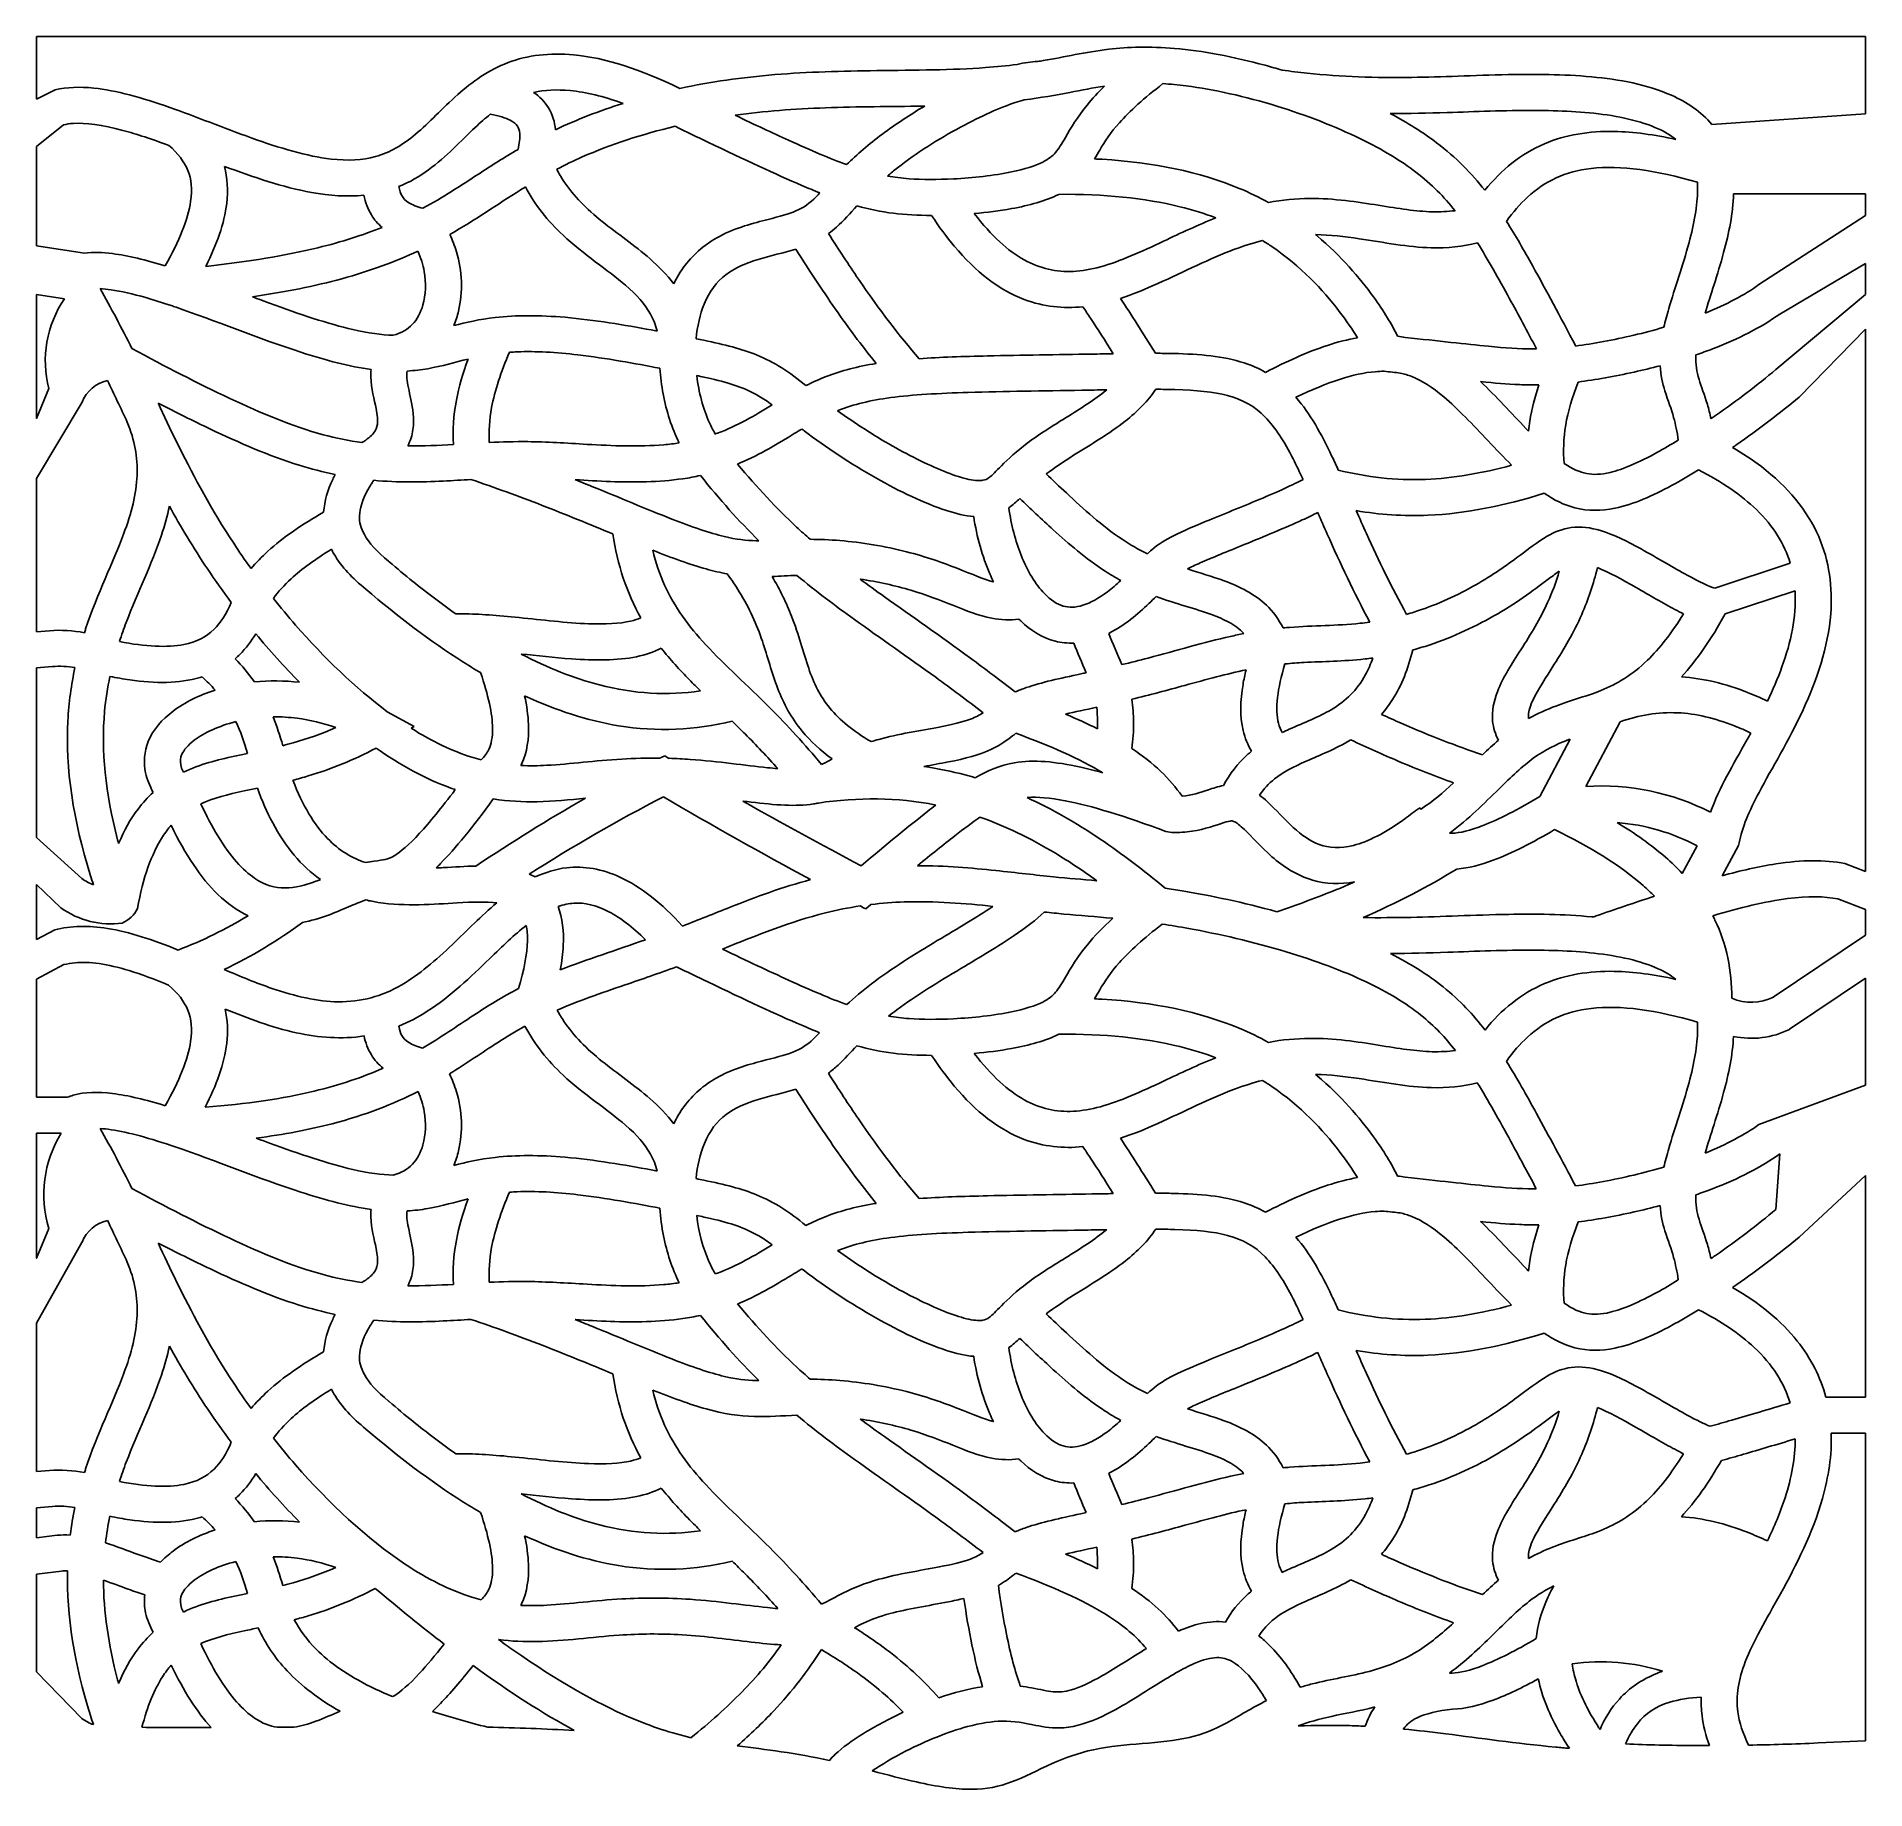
# Model space of a CAD drawing. Header units: millimetres. Extents: x -305 to 0, y 13 to 305.
import ezdxf

# ---------------------------------------------------------------- set-up
doc = ezdxf.new("R2010")
doc.units = ezdxf.units.MM
doc.layers.get('0').update_dxf_attribs({"linetype": 'CONTINUOUS'})

msp = doc.modelspace()

# ---------------------------------------------------------------- linework, layer by layer
for p, q in [((0, 304.8), (-304.8, 304.8)), ((-304.8, 304.8), (-304.8, 294.39)), ((0, 291.9), (0, 304.8)), ((-304.8, 294.39), (-301.71, 295.91)), ((-300.29, 290.09), (-304.8, 286.49)), ((-25.59, 290.15), (0, 291.9)), ((-304.8, 286.49), (-304.8, 269.9)), ((0, 278.6), (-21.98, 278.6)), ((0, 275), (0, 278.6)), ((-17.74, 263.45), (0, 275)), ((-304.8, 269.9), (-296.84, 268.7)), ((0, 267), (-14.26, 258.55)), ((0, 261.81), (0, 267)), ((-14.93, 249.3), (0, 261.81)), ((0, 256), (-11.07, 244.7)), ((0, 165.61), (0, 256)), ((-297.22, 243.87), (-304.8, 231.13)), ((-304.8, 231.13), (-304.8, 205.59)), ((-25.1, 212.86), (-12.53, 217.01)), ((-11.73, 212.4), (-23.37, 208.55)), ((-304.8, 205.59), (-302.64, 205.76)), ((-302.16, 199.78), (-304.8, 199.57)), ((-304.8, 199.57), (-304.8, 171.31)), ((-44.88, 195.49), (-44.1, 195.79)), ((-246.35, 192.26), (-241.88, 189.79)), ((-241.88, 189.79), (-242.37, 189.51)), ((-40.89, 190.58), (-46.6, 179.79)), ((-54.27, 178.13), (-49.2, 187.7)), ((-74.29, 176.24), (-74.11, 175.99)), ((-304.8, 171.31), (-297.26, 164.44)), ((-115.59, 172.12), (-116.58, 172.31)), ((-30.52, 165.31), (-28.02, 169.89)), ((-21.15, 169.96), (-23.9, 164.92)), ((-3.41, 166.94), (0, 165.61)), ((-300.74, 159.56), (-304.8, 163.46)), ((-304.8, 163.46), (-304.8, 154.3)), ((-165.76, 160.13), (-166.61, 159.41)), ((0, 159.27), (-4.59, 161.06)), ((0, 155), (0, 159.27)), ((-304.8, 154.3), (-301.77, 155.9)), ((-15.35, 144.68), (0, 155)), ((-300.23, 150.1), (-304.8, 147.68)), ((-304.8, 147.68), (-304.8, 128)), ((0, 147.83), (-12.65, 139.32)), ((0, 130), (0, 147.83)), ((-17.74, 123.45), (0, 130)), ((-304.8, 128), (-299.65, 128)), ((-14.93, 109.3), (-14.26, 118.55)), ((0, 114.93), (-11.07, 104.7)), ((0, 78), (0, 114.93)), ((-297.22, 103.87), (-304.8, 90.35)), ((-304.8, 90.35), (-304.8, 65.59)), ((-6.58, 78), (0, 78)), ((0, 72), (-5.7, 72)), ((0, 20.69), (0, 72)), ((-304.8, 65.59), (-302.64, 65.76)), ((-302.16, 59.78), (-304.8, 59.57)), ((-304.8, 59.57), (-304.8, 54.56)), ((-304.8, 54.56), (-301.36, 54.98)), ((-44.66, 55.57), (-44.65, 55.58)), ((-44.65, 55.58), (-44.11, 55.79)), ((-300.64, 49.02), (-304.8, 48.52)), ((-304.8, 48.52), (-304.8, 32.2)), ((-304.8, 32.2), (-297.26, 24.44)), ((-264.68, 22.98), (-261.92, 23)), ((-7.86, 20.36), (0, 20.69))]:
    msp.add_line(p, q)
for points in [[(-300.16, 261.08), (-304.8, 261.78), (-304.8, 241.16), (-302.78, 246.13, -0.213908)], [(-300.7, 122), (-304.8, 122), (-304.8, 101.16), (-302.78, 106.13, -0.213908)]]:
    msp.add_lwpolyline(points, format="xyb", close=True)
for centre, radius, start, end in [((-291.67, 241.61), 5.99, 102.6133, 157.8759), ((-300.97, 184.84), 20.99, 78.6437, 94.5676), ((-300.97, 184.84), 14.99, 80.1409, 94.5676), ((-70.64, -72.73), 288.35, 116.6806, 116.8549), ((183.21, 831.23), 751.44, 239.32777, 239.39174), ((-44, 139.9), 39.98, 62.9548, 93.7268), ((-70.64, -72.73), 288.35, 119.662, 123.9267), ((-70.64, -72.73), 282.35, 117.3423, 122.5808), ((183.21, 831.23), 757.44, 239.57805, 241.70632), ((183.21, 831.23), 751.44, 240.47769, 242.18831), ((-44, 139.9), 33.98, 61.9534, 85.5199), ((-292.44, 171.17), 8.27, 234.4496, 249.6332), ((-292.44, 171.17), 14.27, 234.4496, 277.6941), ((-292.58, 161.72), 5.12, 293.5899, 333.9879), ((183.21, 831.23), 757.44, 242.41555, 242.49313), ((-306.28, 218.41), 70.48, 290.8252, 301.4017), ((-306.28, 218.41), 76.48, 295.3312, 306.7705), ((-18.97, 151.9), 8.08, 245.9062, 296.6404), ((-18.97, 151.9), 14.08, 257.5999, 296.6404), ((-291.67, 101.61), 5.99, 102.6133, 157.8759), ((-300.97, 44.84), 20.99, 78.6437, 94.5676), ((-300.97, 44.84), 14.99, 80.1409, 94.5676), ((-44, -0.1), 33.98, 72.5738, 98.2368), ((-292.44, 31.17), 8.27, 234.4496, 249.6332)]:
    msp.add_arc(centre, radius, start, end)
for points, knots in [([(-301.71, 295.91), (-299.75, 296.39), (-297.6, 296.46), (-295.26, 296.21), (-291.56, 295.83), (-287.32, 294.64), (-282.6, 292.99), (-278.32, 291.48), (-273.65, 289.58), (-269.03, 287.92), (-264.3, 286.22), (-259.67, 284.84), (-255.73, 284.39), (-252.9, 284.06), (-250.45, 284.2), (-248.33, 284.79), (-245.86, 285.46), (-243.75, 286.75), (-241.62, 288.54), (-239.39, 290.42), (-237.18, 292.84), (-234.61, 295.12), (-232.22, 297.25), (-229.47, 299.23), (-226.21, 300.46), (-222.98, 301.68), (-219.3, 302.14), (-215.29, 301.76), (-210.02, 301.25), (-204.17, 299.35), (-197.61, 296.16)], [-1, -1, -1, -1, -0.9235954, -0.9235954, -0.9235954, -0.8027804, -0.8027804, -0.8027804, -0.6930016, -0.6930016, -0.6930016, -0.5807338, -0.5807338, -0.5807338, -0.5000372, -0.5000372, -0.5000372, -0.4061822, -0.4061822, -0.4061822, -0.3076467, -0.3076467, -0.3076467, -0.2159401, -0.2159401, -0.2159401, -0.125, -0.125, -0.125, -0.0057752, -0.0057752, -0.0057752, -0.0057752]), ([(-137.94, 300.64), (-137.63, 300.69), (-137.32, 300.74), (-137.02, 300.79), (-133.41, 301.41), (-130.04, 302.21), (-126.12, 302.68), (-122.87, 303.06), (-119.24, 303.18), (-115.13, 302.82), (-110.53, 302.43), (-105.34, 301.45), (-100.03, 300.01), (-99.09, 299.75), (-98.15, 299.48), (-97.22, 299.2)], [0.5689039, 0.5689039, 0.5689039, 0.5689039, 0.5733795, 0.5733795, 0.5733795, 0.6267071, 0.6267071, 0.6267071, 0.6709609, 0.6709609, 0.6709609, 0.7205601, 0.7205601, 0.7205601, 0.7293075, 0.7293075, 0.7293075, 0.7293075]), ([(-197.61, 296.16), (-192.48, 297.26), (-187.2, 298), (-181.77, 298.45), (-176.25, 298.91), (-170.52, 299.05), (-164.78, 299.12), (-158.43, 299.2), (-152.13, 299.23), (-146.66, 299.62), (-144.81, 299.76), (-143.06, 299.93), (-141.39, 300.14)], [0.342498, 0.342498, 0.342498, 0.342498, 0.4021227, 0.4021227, 0.4021227, 0.4627799, 0.4627799, 0.4627799, 0.5299324, 0.5299324, 0.5299324, 0.552707, 0.552707, 0.552707, 0.552707]), ([(-97.22, 299.2), (-95.83, 299.01), (-94.44, 298.84), (-93.04, 298.69), (-87.36, 298.1), (-81.64, 297.91), (-75.62, 297.99), (-70.61, 298.06), (-65.34, 298.34), (-59.53, 298.45), (-55.14, 298.54), (-50.43, 298.53), (-45.64, 298.08), (-41.04, 297.65), (-36.38, 296.82), (-32.31, 295.01), (-29.73, 293.86), (-27.38, 292.26), (-25.59, 290.15)], [-0.9981398, -0.9981398, -0.9981398, -0.9981398, -0.9638514, -0.9638514, -0.9638514, -0.8244778, -0.8244778, -0.8244778, -0.7082986, -0.7082986, -0.7082986, -0.6203333, -0.6203333, -0.6203333, -0.5357481, -0.5357481, -0.5357481, -0.4818263, -0.4818263, -0.4818263, -0.4818263]), ([(-207.06, 293.67), (-210.34, 294.84), (-213.28, 295.54), (-215.86, 295.79), (-218.16, 296.01), (-220.15, 295.89), (-221.96, 295.49)], [0.0527188, 0.0527188, 0.0527188, 0.0527188, 0.125, 0.125, 0.125, 0.1893825, 0.1893825, 0.1893825, 0.1893825]), ([(-162.99, 281.55), (-161.84, 281.35), (-160.66, 281.21), (-159.38, 281.11), (-157.19, 280.95), (-154.68, 280.94), (-151.96, 281.08), (-148.72, 281.24), (-145.22, 281.63), (-142.32, 282.23), (-140.13, 282.68), (-138.32, 283.26), (-137.11, 283.87), (-136.1, 284.39), (-135.5, 284.88), (-134.97, 285.49), (-134.44, 286.1), (-133.95, 286.91), (-133.33, 288), (-132.47, 289.5), (-131.33, 291.42), (-129.67, 293.43), (-128.84, 294.44), (-127.88, 295.47), (-126.8, 296.53)], [-0.6574487, -0.6574487, -0.6574487, -0.6574487, -0.6074154, -0.6074154, -0.6074154, -0.5220885, -0.5220885, -0.5220885, -0.4209422, -0.4209422, -0.4209422, -0.3446716, -0.3446716, -0.3446716, -0.2802642, -0.2802642, -0.2802642, -0.2149373, -0.2149373, -0.2149373, -0.125, -0.125, -0.125, -0.0798442, -0.0798442, -0.0798442, -0.0798442]), ([(-126.8, 296.53), (-128.73, 296.25), (-130.61, 295.88), (-132.6, 295.5), (-134.95, 295.05), (-137.46, 294.6), (-140.19, 294.25)], [-0.61965244, -0.61965244, -0.61965244, -0.61965244, -0.5898302, -0.5898302, -0.5898302, -0.55463493, -0.55463493, -0.55463493, -0.55463493]), ([(-117.07, 296.95), (-120.23, 294.55), (-122.63, 292.36), (-124.34, 290.43), (-125.81, 288.78), (-126.77, 287.33), (-127.62, 285.89), (-127.9, 285.41), (-128.18, 284.91), (-128.47, 284.4)], [0.0089639, 0.0089639, 0.0089639, 0.0089639, 0.1104272, 0.1104272, 0.1104272, 0.1973459, 0.1973459, 0.1973459, 0.2267728, 0.2267728, 0.2267728, 0.2267728]), ([(-68.4, 275.78), (-70.22, 278.09), (-72.27, 280.16), (-74.91, 282.19), (-77.42, 284.11), (-80.5, 285.98), (-84.17, 287.77), (-88.31, 289.79), (-93.17, 291.68), (-98.12, 293.21), (-103.36, 294.82), (-108.63, 296), (-113.2, 296.58), (-114.55, 296.75), (-115.84, 296.87), (-117.07, 296.95)], [-0.8691237, -0.8691237, -0.8691237, -0.8691237, -0.8238127, -0.8238127, -0.8238127, -0.780712, -0.780712, -0.780712, -0.7319927, -0.7319927, -0.7319927, -0.6804065, -0.6804065, -0.6804065, -0.6651953, -0.6651953, -0.6651953, -0.6651953]), ([(-221.96, 295.49), (-220.99, 294.82), (-220.13, 293.97), (-219.5, 292.94), (-218.82, 291.82), (-218.44, 290.55), (-218.31, 289.28)], [-0.6331055, -0.6331055, -0.6331055, -0.6331055, -0.4686286, -0.4686286, -0.4686286, -0.2883242, -0.2883242, -0.2883242, -0.2883242]), ([(-156.78, 293.22), (-156.88, 293.22), (-156.98, 293.22), (-157.08, 293.21), (-162.48, 293.12), (-168.01, 293.12), (-173.29, 292.93), (-178.53, 292.74), (-183.54, 292.36), (-188.39, 291.69)], [-0.490878, -0.490878, -0.490878, -0.490878, -0.4898256, -0.4898256, -0.4898256, -0.4319397, -0.4319397, -0.4319397, -0.3744931, -0.3744931, -0.3744931, -0.3744931]), ([(-169.8, 283.45), (-168.11, 285.11), (-166.09, 286.86), (-163.83, 288.55), (-161.62, 290.2), (-159.21, 291.78), (-156.78, 293.22)], [-0.3321117, -0.3321117, -0.3321117, -0.3321117, -0.2666752, -0.2666752, -0.2666752, -0.2027562, -0.2027562, -0.2027562, -0.2027562]), ([(-140.19, 294.25), (-140.66, 294.13), (-141.17, 293.98), (-141.72, 293.79), (-144.14, 292.99), (-147.35, 291.57), (-150.81, 289.7), (-154.42, 287.76), (-158.21, 285.35), (-161.32, 282.92), (-161.9, 282.46), (-162.46, 282), (-162.99, 281.55)], [0.0537355, 0.0537355, 0.0537355, 0.0537355, 0.0763588, 0.0763588, 0.0763588, 0.1752607, 0.1752607, 0.1752607, 0.2783531, 0.2783531, 0.2783531, 0.2977208, 0.2977208, 0.2977208, 0.2977208]), ([(-282.78, 286.67), (-285.56, 287.68), (-288.13, 288.55), (-290.42, 289.17), (-293.86, 290.1), (-296.66, 290.46), (-298.68, 290.32), (-299.29, 290.28), (-299.82, 290.2), (-300.29, 290.09)], [0.7868838, 0.7868838, 0.7868838, 0.7868838, 0.8587901, 0.8587901, 0.8587901, 0.9671782, 0.9671782, 0.9671782, 1, 1, 1, 1]), ([(-229.18, 291.85), (-230.02, 291.18), (-230.86, 290.45), (-231.7, 289.65), (-234.07, 287.42), (-236.49, 284.79), (-239.47, 282.6), (-240.96, 281.51), (-242.62, 280.54), (-244.41, 279.8)], [0.2866373, 0.2866373, 0.2866373, 0.2866373, 0.3233197, 0.3233197, 0.3233197, 0.4266225, 0.4266225, 0.4266225, 0.4783507, 0.4783507, 0.4783507, 0.4783507]), ([(-224.56, 285.99), (-224.31, 287.05), (-224.23, 287.93), (-224.27, 288.57), (-224.32, 289.22), (-224.46, 289.59), (-224.67, 289.89), (-224.88, 290.2), (-225.22, 290.51), (-225.87, 290.85), (-226.62, 291.24), (-227.75, 291.6), (-229.18, 291.85)], [0.0674896, 0.0674896, 0.0674896, 0.0674896, 0.2755784, 0.2755784, 0.2755784, 0.4875328, 0.4875328, 0.4875328, 0.6963254, 0.6963254, 0.6963254, 0.9372191, 0.9372191, 0.9372191, 0.9372191]), ([(-198.36, 289.84), (-203.85, 288.54), (-209.12, 286.82), (-213.86, 284.73), (-215.33, 284.08), (-216.75, 283.39), (-218.12, 282.68)], [-0.33426035, -0.33426035, -0.33426035, -0.33426035, -0.2663768, -0.2663768, -0.2663768, -0.24532107, -0.24532107, -0.24532107, -0.24532107]), ([(-174.25, 278.73), (-175.22, 279.12), (-176.22, 279.54), (-177.27, 279.99), (-181.61, 281.85), (-186.76, 284.25), (-192.92, 287.21), (-194.65, 288.04), (-196.47, 288.92), (-198.36, 289.84)], [0.7830228, 0.7830228, 0.7830228, 0.7830228, 0.8163762, 0.8163762, 0.8163762, 0.9545269, 0.9545269, 0.9545269, 0.9934786, 0.9934786, 0.9934786, 0.9934786]), ([(-188.39, 291.69), (-185.11, 290.12), (-182.14, 288.73), (-179.47, 287.52), (-175.7, 285.81), (-172.55, 284.45), (-169.8, 283.45)], [-0.9396978, -0.9396978, -0.9396978, -0.9396978, -0.863076, -0.863076, -0.863076, -0.7549029, -0.7549029, -0.7549029, -0.7549029]), ([(-31.59, 287.65), (-32.02, 288), (-32.5, 288.32), (-33.02, 288.63), (-35.54, 290.14), (-39.13, 291.15), (-43.03, 291.73), (-46.92, 292.3), (-51.07, 292.47), (-55.07, 292.49), (-60.18, 292.51), (-65.05, 292.28), (-69.71, 292.13), (-72.94, 292.03), (-76.1, 291.97), (-79.21, 291.98)], [0.5021716, 0.5021716, 0.5021716, 0.5021716, 0.5187255, 0.5187255, 0.5187255, 0.598992, 0.598992, 0.598992, 0.678938, 0.678938, 0.678938, 0.781212, 0.781212, 0.781212, 0.8521933, 0.8521933, 0.8521933, 0.8521933]), ([(-79.21, 291.98), (-76.31, 290.44), (-73.71, 288.81), (-71.46, 287.1), (-68.2, 284.63), (-65.63, 281.99), (-63.43, 279.17)], [0.78941861, 0.78941861, 0.78941861, 0.78941861, 0.82283443, 0.82283443, 0.82283443, 0.87111673, 0.87111673, 0.87111673, 0.87111673]), ([(-283.36, 266.58), (-281.03, 270.69), (-279.55, 274.39), (-279.12, 277.31), (-278.81, 279.38), (-279, 281.01), (-279.59, 282.49), (-280.19, 283.96), (-281.23, 285.35), (-282.78, 286.67)], [-0.938684, -0.938684, -0.938684, -0.938684, -0.5578197, -0.5578197, -0.5578197, -0.2884921, -0.2884921, -0.2884921, -0.0209138, -0.0209138, -0.0209138, -0.0209138]), ([(-63.43, 279.17), (-60.7, 282.56), (-57.41, 285.25), (-53.5, 286.93), (-49.99, 288.43), (-46.04, 289.06), (-41.85, 288.98), (-38.59, 288.92), (-35.17, 288.45), (-31.59, 287.65)], [-0.9023761, -0.9023761, -0.9023761, -0.9023761, -0.6070324, -0.6070324, -0.6070324, -0.3419314, -0.3419314, -0.3419314, -0.1350191, -0.1350191, -0.1350191, -0.1350191]), ([(-240.42, 276.17), (-237.1, 277.97), (-234.13, 279.93), (-231.05, 281.94), (-228.97, 283.3), (-226.83, 284.67), (-224.56, 285.99)], [0.14174139, 0.14174139, 0.14174139, 0.14174139, 0.19290773, 0.19290773, 0.19290773, 0.22730595, 0.22730595, 0.22730595, 0.22730595]), ([(-128.47, 284.4), (-128.04, 284.38), (-127.61, 284.36), (-127.18, 284.34), (-118.64, 283.84), (-110.96, 282.25), (-104.37, 279.5), (-102.66, 278.79), (-101.04, 278), (-99.5, 277.15)], [-0.931183, -0.931183, -0.931183, -0.931183, -0.9176538, -0.9176538, -0.9176538, -0.6480681, -0.6480681, -0.6480681, -0.5785119, -0.5785119, -0.5785119, -0.5785119]), ([(-273.5, 283.17), (-272.97, 281.22), (-272.85, 279.12), (-273.11, 277), (-273.51, 273.61), (-274.78, 270.14), (-276.6, 266.5)], [0.3427173, 0.3427173, 0.3427173, 0.3427173, 0.5402421, 0.5402421, 0.5402421, 0.8559279, 0.8559279, 0.8559279, 0.8559279]), ([(-250.25, 278.35), (-253.02, 278.07), (-255.96, 278.26), (-258.97, 278.81), (-263.74, 279.67), (-268.72, 281.38), (-273.5, 283.17)], [0.5305653, 0.5305653, 0.5305653, 0.5305653, 0.6007982, 0.6007982, 0.6007982, 0.7117924, 0.7117924, 0.7117924, 0.7117924]), ([(-218.12, 282.68), (-217.75, 281.99), (-217.35, 281.31), (-216.91, 280.65), (-215.3, 278.24), (-213.15, 276.08), (-210.53, 273.97), (-208.05, 271.97), (-205.17, 270.03), (-202.56, 267.75), (-201.1, 266.48), (-199.75, 265.09), (-198.61, 263.56)], [-0.927147, -0.927147, -0.927147, -0.927147, -0.8614418, -0.8614418, -0.8614418, -0.6225264, -0.6225264, -0.6225264, -0.3965501, -0.3965501, -0.3965501, -0.2707365, -0.2707365, -0.2707365, -0.2707365]), ([(-28.01, 280.51), (-34.82, 282.54), (-40.87, 283.38), (-45.73, 282.81), (-50.01, 282.31), (-53.36, 280.73), (-56.32, 278.02), (-57.56, 276.88), (-58.73, 275.54), (-59.82, 274)], [0.0351254, 0.0351254, 0.0351254, 0.0351254, 0.4408504, 0.4408504, 0.4408504, 0.7993309, 0.7993309, 0.7993309, 0.9506465, 0.9506465, 0.9506465, 0.9506465]), ([(-33.58, 256.35), (-33.36, 257.34), (-33.08, 258.37), (-32.77, 259.45), (-31.78, 262.83), (-30.42, 266.67), (-29.4, 270.45), (-28.55, 273.6), (-27.97, 276.68), (-27.97, 279.25), (-27.97, 279.69), (-27.98, 280.11), (-28.01, 280.51)], [0.2453308, 0.2453308, 0.2453308, 0.2453308, 0.269158, 0.269158, 0.269158, 0.3444329, 0.3444329, 0.3444329, 0.407271, 0.407271, 0.407271, 0.4179242, 0.4179242, 0.4179242, 0.4179242]), ([(-247.23, 272.98), (-247.92, 273.58), (-248.52, 274.28), (-249, 275.06), (-249.63, 276.08), (-250.02, 277.2), (-250.25, 278.35)], [0.420142, 0.420142, 0.420142, 0.420142, 0.5760993, 0.5760993, 0.5760993, 0.7818537, 0.7818537, 0.7818537, 0.7818537]), ([(-244.41, 279.8), (-244.31, 279.16), (-244.15, 278.66), (-243.94, 278.29), (-243.68, 277.83), (-243.36, 277.48), (-242.75, 277.11), (-242.19, 276.76), (-241.4, 276.44), (-240.42, 276.17)], [-0.8157484, -0.8157484, -0.8157484, -0.8157484, -0.5960253, -0.5960253, -0.5960253, -0.3244932, -0.3244932, -0.3244932, -0.0787149, -0.0787149, -0.0787149, -0.0787149]), ([(-223.34, 279.73), (-223.62, 279.56), (-223.9, 279.39), (-224.18, 279.22), (-227.99, 276.85), (-231.64, 274.26), (-235.93, 271.81)], [-0.21755098, -0.21755098, -0.21755098, -0.21755098, -0.21291687, -0.21291687, -0.21291687, -0.1496511, -0.1496511, -0.1496511, -0.1496511]), ([(-201.37, 255.71), (-201.61, 256.7), (-201.98, 257.63), (-202.48, 258.52), (-203.39, 260.18), (-204.79, 261.75), (-206.64, 263.35), (-209.61, 265.91), (-213.65, 268.49), (-217.05, 271.68), (-219.58, 274.05), (-221.75, 276.75), (-223.34, 279.73)], [0.1138835, 0.1138835, 0.1138835, 0.1138835, 0.2145391, 0.2145391, 0.2145391, 0.4012401, 0.4012401, 0.4012401, 0.7006201, 0.7006201, 0.7006201, 0.9231318, 0.9231318, 0.9231318, 0.9231318]), ([(-198.61, 263.56), (-198.09, 264.64), (-197.47, 265.67), (-196.75, 266.63), (-195.2, 268.68), (-193.18, 270.33), (-191, 271.5), (-188.25, 272.96), (-185.31, 273.7), (-182.87, 274.32), (-180.99, 274.8), (-179.42, 275.22), (-178.25, 275.73), (-176.89, 276.31), (-175.99, 276.98), (-174.86, 278.1), (-174.66, 278.3), (-174.46, 278.51), (-174.25, 278.73)], [-0.7264922, -0.7264922, -0.7264922, -0.7264922, -0.6967115, -0.6967115, -0.6967115, -0.6325144, -0.6325144, -0.6325144, -0.551502, -0.551502, -0.551502, -0.4888724, -0.4888724, -0.4888724, -0.4158542, -0.4158542, -0.4158542, -0.4032366, -0.4032366, -0.4032366, -0.4032366]), ([(-134.43, 278.5), (-136.64, 277.39), (-139.33, 276.66), (-142.3, 276.12), (-144.31, 275.75), (-146.42, 275.49), (-148.52, 275.3)], [0.3450308, 0.3450308, 0.3450308, 0.3450308, 0.4329106, 0.4329106, 0.4329106, 0.4922327, 0.4922327, 0.4922327, 0.4922327]), ([(-108.24, 274.58), (-110.14, 275.29), (-112.15, 275.92), (-114.27, 276.44), (-120.18, 277.89), (-126.93, 278.58), (-134.43, 278.5)], [0.6717491, 0.6717491, 0.6717491, 0.6717491, 0.7565329, 0.7565329, 0.7565329, 0.9924665, 0.9924665, 0.9924665, 0.9924665]), ([(-99.5, 277.15), (-97.18, 277.58), (-94.89, 277.79), (-92.66, 277.81), (-88.53, 277.84), (-84.65, 277.24), (-81.18, 276.68), (-77.82, 276.13), (-74.84, 275.67), (-72.23, 275.59), (-70.85, 275.56), (-69.58, 275.62), (-68.4, 275.78)], [-0.42747, -0.42747, -0.42747, -0.42747, -0.3639602, -0.3639602, -0.3639602, -0.2460641, -0.2460641, -0.2460641, -0.1316881, -0.1316881, -0.1316881, -0.0714438, -0.0714438, -0.0714438, -0.0714438]), ([(-21.98, 278.6), (-22.06, 275.36), (-22.75, 272.03), (-23.63, 268.81), (-24.62, 265.14), (-25.83, 261.64), (-26.73, 258.7)], [-0.4032539, -0.4032539, -0.4032539, -0.4032539, -0.3440007, -0.3440007, -0.3440007, -0.2764372, -0.2764372, -0.2764372, -0.2764372]), ([(-168.08, 276.58), (-169.21, 275.33), (-170.25, 274.14), (-171.49, 273.03), (-171.91, 272.66), (-172.35, 272.3), (-172.81, 271.97)], [0.37150582, 0.37150582, 0.37150582, 0.37150582, 0.42992395, 0.42992395, 0.42992395, 0.44938295, 0.44938295, 0.44938295, 0.44938295]), ([(-155.63, 274.98), (-157.9, 274.98), (-160.01, 275.1), (-162, 275.34), (-164.11, 275.6), (-166.08, 276.01), (-168.08, 276.58)], [0.5619473, 0.5619473, 0.5619473, 0.5619473, 0.6327525, 0.6327525, 0.6327525, 0.7080491, 0.7080491, 0.7080491, 0.7080491]), ([(-130.43, 259.76), (-133.69, 259.43), (-137.01, 259.77), (-140.19, 260.97), (-144.39, 262.57), (-148.27, 265.59), (-151.85, 269.86), (-153.14, 271.4), (-154.4, 273.11), (-155.63, 274.98)], [0.7410438, 0.7410438, 0.7410438, 0.7410438, 0.8295711, 0.8295711, 0.8295711, 0.9469352, 0.9469352, 0.9469352, 0.9893902, 0.9893902, 0.9893902, 0.9893902]), ([(-148.52, 275.3), (-147.1, 273.45), (-145.69, 271.87), (-144.28, 270.58), (-141.53, 268.06), (-138.86, 266.63), (-136.17, 266.01), (-133.46, 265.38), (-130.64, 265.56), (-127.51, 266.42), (-124.25, 267.3), (-120.69, 268.93), (-116.97, 270.69), (-114.14, 272.03), (-111.22, 273.41), (-108.24, 274.58)], [-0.9628795, -0.9628795, -0.9628795, -0.9628795, -0.9094564, -0.9094564, -0.9094564, -0.8050313, -0.8050313, -0.8050313, -0.7000652, -0.7000652, -0.7000652, -0.5907692, -0.5907692, -0.5907692, -0.507832, -0.507832, -0.507832, -0.507832]), ([(-276.6, 266.5), (-269.51, 267.25), (-263.29, 268.29), (-257.93, 269.6), (-253.91, 270.58), (-250.38, 271.72), (-247.23, 272.98)], [0.01399699, 0.01399699, 0.01399699, 0.01399699, 0.0685636, 0.0685636, 0.0685636, 0.10952566, 0.10952566, 0.10952566, 0.10952566]), ([(-235.93, 271.81), (-235.49, 270.87), (-235.12, 269.91), (-234.83, 268.92), (-233.87, 265.72), (-233.7, 262.26), (-234.48, 259.04), (-234.68, 258.22), (-234.94, 257.41), (-235.27, 256.63)], [-0.8992786, -0.8992786, -0.8992786, -0.8992786, -0.8008415, -0.8008415, -0.8008415, -0.4804468, -0.4804468, -0.4804468, -0.398312, -0.398312, -0.398312, -0.398312]), ([(-172.81, 271.97), (-171.12, 269.31), (-169.46, 266.77), (-167.83, 264.38), (-164.31, 259.23), (-160.95, 254.85), (-157.73, 251.11)], [-0.9125485, -0.9125485, -0.9125485, -0.9125485, -0.642407, -0.642407, -0.642407, -0.059163, -0.059163, -0.059163, -0.059163]), ([(-64.66, 270.43), (-67.08, 269.78), (-69.68, 269.52), (-72.38, 269.6), (-76.21, 269.7), (-80.26, 270.49), (-84.38, 271.11), (-86.78, 271.47), (-89.2, 271.75), (-91.64, 271.8)], [0.032996, 0.032996, 0.032996, 0.032996, 0.13149, 0.13149, 0.13149, 0.2715174, 0.2715174, 0.2715174, 0.3531657, 0.3531657, 0.3531657, 0.3531657]), ([(-91.64, 271.8), (-91.55, 271.72), (-91.46, 271.64), (-91.37, 271.56), (-87.39, 268.2), (-84.32, 264.61), (-81.98, 261.39), (-80.28, 259.04), (-78.97, 256.87), (-77.99, 254.86)], [-0.4474941, -0.4474941, -0.4474941, -0.4474941, -0.4422599, -0.4422599, -0.4422599, -0.2151792, -0.2151792, -0.2151792, -0.0491358, -0.0491358, -0.0491358, -0.0491358]), ([(-59.82, 274), (-58.33, 271.65), (-56.91, 269.18), (-55.44, 266.53), (-53.2, 262.52), (-50.85, 258.09), (-48.29, 253.21)], [0.8995865, 0.8995865, 0.8995865, 0.8995865, 0.9367443, 0.9367443, 0.9367443, 0.99304363, 0.99304363, 0.99304363, 0.99304363]), ([(-296.84, 268.7), (-295.38, 268.88), (-293.83, 268.82), (-292.14, 268.62), (-289.54, 268.3), (-286.6, 267.58), (-283.36, 266.58)], [-0.9643684, -0.9643684, -0.9643684, -0.9643684, -0.9233062, -0.9233062, -0.9233062, -0.8601239, -0.8601239, -0.8601239, -0.8601239]), ([(-241.26, 269.04), (-244.96, 267.31), (-249.15, 265.74), (-253.94, 264.44), (-258.38, 263.22), (-263.34, 262.22), (-268.84, 261.42)], [-0.12504518, -0.12504518, -0.12504518, -0.12504518, -0.07694548, -0.07694548, -0.07694548, -0.03247, -0.03247, -0.03247, -0.03247]), ([(-245.35, 255.01), (-243.96, 255.4), (-242.95, 256), (-242.15, 256.84), (-241.39, 257.65), (-240.79, 258.73), (-240.41, 260.08), (-239.94, 261.75), (-239.85, 263.72), (-240.2, 265.63), (-240.4, 266.77), (-240.76, 267.91), (-241.26, 269.04)], [0.0189311, 0.0189311, 0.0189311, 0.0189311, 0.2451464, 0.2451464, 0.2451464, 0.4609163, 0.4609163, 0.4609163, 0.7275123, 0.7275123, 0.7275123, 0.8877194, 0.8877194, 0.8877194, 0.8877194]), ([(-178.26, 269.36), (-180.33, 268.72), (-182.5, 268.28), (-184.53, 267.66), (-186.59, 267.03), (-188.44, 266.22), (-189.9, 265.1), (-191.48, 263.88), (-192.69, 262.28), (-193.54, 260.2), (-194.24, 258.5), (-194.68, 256.51), (-194.88, 254.43)], [0.516379, 0.516379, 0.516379, 0.516379, 0.5867777, 0.5867777, 0.5867777, 0.6585048, 0.6585048, 0.6585048, 0.7361152, 0.7361152, 0.7361152, 0.7995005, 0.7995005, 0.7995005, 0.7995005]), ([(-164.88, 250.31), (-166.95, 252.87), (-169.06, 255.67), (-171.21, 258.73), (-173.52, 262.02), (-175.87, 265.58), (-178.26, 269.36)], [0.2074213, 0.2074213, 0.2074213, 0.2074213, 0.5576115, 0.5576115, 0.5576115, 0.9326413, 0.9326413, 0.9326413, 0.9326413]), ([(-100.5, 270.8), (-102.02, 270.42), (-103.57, 269.93), (-105.16, 269.34), (-109.25, 267.82), (-113.53, 265.61), (-117.92, 263.63), (-119.96, 262.71), (-122.04, 261.85), (-124.15, 261.16)], [0.4498494, 0.4498494, 0.4498494, 0.4498494, 0.498605, 0.498605, 0.498605, 0.6246868, 0.6246868, 0.6246868, 0.6834778, 0.6834778, 0.6834778, 0.6834778]), ([(-84.67, 254.6), (-85.48, 255.95), (-86.48, 257.43), (-87.69, 259), (-90.41, 262.56), (-94.13, 266.53), (-98.93, 269.79), (-99.44, 270.13), (-99.96, 270.47), (-100.5, 270.8)], [0.1241095, 0.1241095, 0.1241095, 0.1241095, 0.2444439, 0.2444439, 0.2444439, 0.5165679, 0.5165679, 0.5165679, 0.5454228, 0.5454228, 0.5454228, 0.5454228]), ([(-54.82, 252.73), (-56.38, 255.7), (-57.88, 258.5), (-59.3, 261.1), (-61.17, 264.54), (-62.91, 267.64), (-64.66, 270.43)], [-0.98401134, -0.98401134, -0.98401134, -0.98401134, -0.94842824, -0.94842824, -0.94842824, -0.90158614, -0.90158614, -0.90158614, -0.90158614]), ([(-286.58, 261.28), (-288.78, 261.91), (-290.73, 262.36), (-292.36, 262.59), (-293.04, 262.69), (-293.66, 262.75), (-294.22, 262.78)], [0.87043775, 0.87043775, 0.87043775, 0.87043775, 0.91824871, 0.91824871, 0.91824871, 0.93798885, 0.93798885, 0.93798885, 0.93798885]), ([(-249.04, 249.31), (-252.61, 249.78), (-256.56, 250.82), (-260.75, 252.18), (-267.68, 254.43), (-275.22, 257.51), (-281.55, 259.68), (-281.83, 259.78), (-282.1, 259.87), (-282.37, 259.96)], [0.6431518, 0.6431518, 0.6431518, 0.6431518, 0.7160503, 0.7160503, 0.7160503, 0.8364974, 0.8364974, 0.8364974, 0.8417413, 0.8417413, 0.8417413, 0.8417413]), ([(-268.84, 261.42), (-267.88, 261.07), (-266.92, 260.71), (-265.97, 260.36), (-260.98, 258.53), (-256.15, 256.89), (-252.09, 255.96), (-249.54, 255.38), (-247.31, 255.07), (-245.35, 255.01)], [-0.7738177, -0.7738177, -0.7738177, -0.7738177, -0.7574768, -0.7574768, -0.7574768, -0.6719192, -0.6719192, -0.6719192, -0.61827, -0.61827, -0.61827, -0.61827]), ([(-125.35, 251.94), (-126.7, 254.08), (-127.97, 256.07), (-129.15, 257.85), (-129.58, 258.51), (-130.01, 259.15), (-130.43, 259.76)], [0.28276, 0.28276, 0.28276, 0.28276, 0.7065802, 0.7065802, 0.7065802, 0.8645534, 0.8645534, 0.8645534, 0.8645534]), ([(-235.27, 256.63), (-233.23, 257.15), (-230.95, 257.68), (-228.37, 257.98), (-224.89, 258.38), (-220.9, 258.36), (-216.73, 258), (-211.84, 257.57), (-206.75, 256.71), (-202.35, 255.89), (-202.02, 255.83), (-201.69, 255.77), (-201.37, 255.71)], [-0.5168074, -0.5168074, -0.5168074, -0.5168074, -0.4597042, -0.4597042, -0.4597042, -0.3825191, -0.3825191, -0.3825191, -0.2916236, -0.2916236, -0.2916236, -0.2847672, -0.2847672, -0.2847672, -0.2847672]), ([(-48.29, 253.21), (-45.39, 253.59), (-42.03, 254.21), (-38.6, 255.02), (-36.91, 255.42), (-35.23, 255.87), (-33.58, 256.35)], [-0.4893666, -0.4893666, -0.4893666, -0.4893666, -0.3457778, -0.3457778, -0.3457778, -0.2755541, -0.2755541, -0.2755541, -0.2755541]), ([(-14.26, 258.55), (-17.4, 256.33), (-21.18, 254.39), (-25.51, 252.73), (-26.4, 252.39), (-27.32, 252.06), (-28.25, 251.75)], [0, 0, 0, 0, 0.1877087, 0.1877087, 0.1877087, 0.226287, 0.226287, 0.226287, 0.226287]), ([(-194.88, 254.43), (-194.44, 254.34), (-194.01, 254.25), (-193.6, 254.17), (-190.09, 253.43), (-187.36, 252.78), (-184.73, 251.69), (-181.91, 250.53), (-179.25, 248.86), (-176.58, 246.62)], [-0.2340442, -0.2340442, -0.2340442, -0.2340442, -0.2225179, -0.2225179, -0.2225179, -0.125, -0.125, -0.125, -0.0207951, -0.0207951, -0.0207951, -0.0207951]), ([(-99.98, 248.83), (-98.24, 249.74), (-96.57, 250.55), (-94.95, 251.26), (-91.27, 252.89), (-87.89, 254.03), (-84.67, 254.6)], [-0.9881579, -0.9881579, -0.9881579, -0.9881579, -0.9482576, -0.9482576, -0.9482576, -0.8575791, -0.8575791, -0.8575791, -0.8575791]), ([(-76.71, 254.66), (-71.15, 254.06), (-66.57, 253.54), (-62.82, 253.18), (-60.05, 252.91), (-57.75, 252.73), (-55.39, 252.73), (-55.2, 252.73), (-55.01, 252.73), (-54.82, 252.73)], [-0.9658597, -0.9658597, -0.9658597, -0.9658597, -0.7681898, -0.7681898, -0.7681898, -0.6219186, -0.6219186, -0.6219186, -0.6101489, -0.6101489, -0.6101489, -0.6101489]), ([(-288.9, 252.78), (-283.4, 249.81), (-277.95, 247), (-272.58, 244.48), (-267.33, 242.01), (-262.18, 239.83), (-257.04, 238.44), (-254.89, 237.86), (-252.74, 237.42), (-250.58, 237.11)], [0.0037289, 0.0037289, 0.0037289, 0.0037289, 0.0773409, 0.0773409, 0.0773409, 0.1492993, 0.1492993, 0.1492993, 0.1793663, 0.1793663, 0.1793663, 0.1793663]), ([(-232.89, 251.05), (-235.05, 250.51), (-237.18, 249.87), (-239.62, 249.44), (-240.7, 249.25), (-241.84, 249.12), (-243.04, 249.05)], [0.50807514, 0.50807514, 0.50807514, 0.50807514, 0.57130501, 0.57130501, 0.57130501, 0.59939408, 0.59939408, 0.59939408, 0.59939408]), ([(-235.34, 236.8), (-235.47, 239.17), (-235.32, 241.63), (-234.83, 244.19), (-234.41, 246.44), (-233.74, 248.72), (-232.89, 251.05)], [0.1587815, 0.1587815, 0.1587815, 0.1587815, 0.4915969, 0.4915969, 0.4915969, 0.7843195, 0.7843195, 0.7843195, 0.7843195]), ([(-225.98, 252.17), (-227.4, 248.88), (-228.43, 245.78), (-228.96, 242.98), (-229.34, 240.92), (-229.46, 238.99), (-229.35, 237.15)], [-0.9301282, -0.9301282, -0.9301282, -0.9301282, -0.487165, -0.487165, -0.487165, -0.1593698, -0.1593698, -0.1593698, -0.1593698]), ([(-200.93, 249.51), (-205.03, 250.3), (-209.89, 251.19), (-214.6, 251.75), (-218.2, 252.17), (-221.67, 252.37), (-224.68, 252.25), (-225.12, 252.23), (-225.56, 252.21), (-225.98, 252.17)], [0.2734434, 0.2734434, 0.2734434, 0.2734434, 0.3650771, 0.3650771, 0.3650771, 0.4352406, 0.4352406, 0.4352406, 0.4455097, 0.4455097, 0.4455097, 0.4455097]), ([(-176.58, 246.62), (-175.49, 247.17), (-174.37, 247.68), (-173.19, 248.14), (-170.67, 249.11), (-167.92, 249.82), (-164.88, 250.31)], [0.53049363, 0.53049363, 0.53049363, 0.53049363, 0.54741063, 0.54741063, 0.54741063, 0.58363177, 0.58363177, 0.58363177, 0.58363177]), ([(-157.73, 251.11), (-154.2, 251.36), (-150.35, 251.48), (-146.31, 251.57), (-140.64, 251.69), (-134.62, 251.77), (-128.92, 251.87), (-127.71, 251.89), (-126.52, 251.92), (-125.35, 251.94)], [0.61011449, 0.61011449, 0.61011449, 0.61011449, 0.64678849, 0.64678849, 0.64678849, 0.69829994, 0.69829994, 0.69829994, 0.70920197, 0.70920197, 0.70920197, 0.70920197]), ([(-118.33, 252.01), (-117.3, 252), (-116.3, 251.99), (-115.32, 251.97), (-110.94, 251.87), (-107.03, 251.55), (-103.54, 250.4), (-102.29, 249.99), (-101.1, 249.47), (-99.98, 248.83)], [0.7318783, 0.7318783, 0.7318783, 0.7318783, 0.74226871, 0.74226871, 0.74226871, 0.78884895, 0.78884895, 0.78884895, 0.80556883, 0.80556883, 0.80556883, 0.80556883]), ([(-34.23, 249.94), (-35.67, 249.55), (-37.11, 249.2), (-38.53, 248.88), (-41.84, 248.14), (-45.02, 247.58), (-47.88, 247.22)], [0.3065876, 0.3065876, 0.3065876, 0.3065876, 0.3632502, 0.3632502, 0.3632502, 0.4948957, 0.4948957, 0.4948957, 0.4948957]), ([(-31.19, 237.54), (-31.38, 238.91), (-31.64, 240.14), (-31.96, 241.29), (-32.36, 242.75), (-32.89, 244.08), (-33.41, 245.73), (-33.79, 246.93), (-34.12, 248.34), (-34.23, 249.94)], [0.021783, 0.021783, 0.021783, 0.021783, 0.0737089, 0.0737089, 0.0737089, 0.1398917, 0.1398917, 0.1398917, 0.1881568, 0.1881568, 0.1881568, 0.1881568]), ([(-28.25, 251.75), (-28.35, 250.08), (-28.13, 248.98), (-27.73, 247.66), (-27.36, 246.45), (-26.81, 245.07), (-26.34, 243.47), (-26.12, 242.72), (-25.92, 241.93), (-25.73, 241.1)], [-0.2089534, -0.2089534, -0.2089534, -0.2089534, -0.1422767, -0.1422767, -0.1422767, -0.0808945, -0.0808945, -0.0808945, -0.052168, -0.052168, -0.052168, -0.052168]), ([(-250.58, 237.11), (-249.67, 237.66), (-249.05, 238.2), (-248.67, 238.67), (-248.24, 239.21), (-248.07, 239.62), (-248, 240.21), (-247.92, 240.82), (-248, 241.7), (-248.22, 242.8), (-248.52, 244.28), (-249.05, 246.12), (-249.09, 248.06), (-249.1, 248.48), (-249.08, 248.89), (-249.04, 249.31)], [0.0390375, 0.0390375, 0.0390375, 0.0390375, 0.18372, 0.18372, 0.18372, 0.350029, 0.350029, 0.350029, 0.5256009, 0.5256009, 0.5256009, 0.7628004, 0.7628004, 0.7628004, 0.8127768, 0.8127768, 0.8127768, 0.8127768]), ([(-243.04, 249.05), (-243.09, 248.71), (-243.11, 248.31), (-243.07, 247.81), (-243, 246.93), (-242.71, 245.73), (-242.4, 244.29), (-242.1, 242.85), (-241.8, 241.13), (-242.07, 239.28), (-242.2, 238.36), (-242.5, 237.43), (-242.94, 236.56)], [-0.843274, -0.843274, -0.843274, -0.843274, -0.7330056, -0.7330056, -0.7330056, -0.5387247, -0.5387247, -0.5387247, -0.3449172, -0.3449172, -0.3449172, -0.2485017, -0.2485017, -0.2485017, -0.2485017]), ([(-197.7, 237.07), (-198.94, 239.58), (-199.83, 242.33), (-200.38, 245.25), (-200.64, 246.64), (-200.83, 248.06), (-200.93, 249.51)], [-0.9588348, -0.9588348, -0.9588348, -0.9588348, -0.8815253, -0.8815253, -0.8815253, -0.8449469, -0.8449469, -0.8449469, -0.8449469]), ([(-182.19, 243.4), (-182.96, 243.96), (-183.71, 244.45), (-184.45, 244.88), (-186.81, 246.25), (-189, 246.98), (-192.46, 247.78), (-193.18, 247.94), (-193.95, 248.11), (-194.78, 248.29)], [0.0478565, 0.0478565, 0.0478565, 0.0478565, 0.083611, 0.083611, 0.083611, 0.1981596, 0.1981596, 0.1981596, 0.2220137, 0.2220137, 0.2220137, 0.2220137]), ([(-194.78, 248.29), (-194.44, 245.44), (-193.7, 242.77), (-192.66, 240.44), (-192.36, 239.79), (-192.04, 239.15), (-191.7, 238.55)], [0.8614359, 0.8614359, 0.8614359, 0.8614359, 0.9495758, 0.9495758, 0.9495758, 0.9743415, 0.9743415, 0.9743415, 0.9743415]), ([(-80.21, 249.01), (-80.7, 249.01), (-81.2, 248.99), (-81.72, 248.94), (-85.23, 248.65), (-89.65, 247.23), (-94.91, 244.67)], [0.8141858, 0.8141858, 0.8141858, 0.8141858, 0.8342813, 0.8342813, 0.8342813, 0.9691158, 0.9691158, 0.9691158, 0.9691158]), ([(-58.97, 233.34), (-60.27, 234.64), (-61.57, 236.02), (-62.87, 237.4), (-65.43, 240.12), (-67.96, 242.78), (-70.27, 244.73), (-72.19, 246.34), (-73.94, 247.46), (-75.62, 248.13), (-76.25, 248.38), (-76.88, 248.57), (-77.52, 248.71)], [0.5259109, 0.5259109, 0.5259109, 0.5259109, 0.5736385, 0.5736385, 0.5736385, 0.6677685, 0.6677685, 0.6677685, 0.7457073, 0.7457073, 0.7457073, 0.7748866, 0.7748866, 0.7748866, 0.7748866]), ([(-54.43, 246.74), (-55.53, 246.72), (-56.61, 246.73), (-57.68, 246.78), (-59.75, 246.86), (-61.83, 247.04), (-64.14, 247.28)], [0.6043208, 0.6043208, 0.6043208, 0.6043208, 0.6641276, 0.6641276, 0.6641276, 0.7805479, 0.7805479, 0.7805479, 0.7805479]), ([(-64.14, 247.28), (-61.55, 244.83), (-59, 242.01), (-56.58, 239.49), (-56.44, 239.34), (-56.29, 239.18), (-56.15, 239.03)], [-0.64113288, -0.64113288, -0.64113288, -0.64113288, -0.54976681, -0.54976681, -0.54976681, -0.54422138, -0.54422138, -0.54422138, -0.54422138]), ([(-47.88, 247.22), (-48.86, 244.69), (-49.57, 242.28), (-49.95, 240.06), (-50.34, 237.8), (-50.39, 235.69), (-50.19, 233.65)], [-0.9129489, -0.9129489, -0.9129489, -0.9129489, -0.5022261, -0.5022261, -0.5022261, -0.0830373, -0.0830373, -0.0830373, -0.0830373]), ([(-25.73, 241.1), (-25.49, 241.27), (-25.25, 241.44), (-25, 241.61), (-21.35, 244.16), (-17.96, 246.76), (-14.93, 249.3)], [-0.1332971, -0.1332971, -0.1332971, -0.1332971, -0.125, -0.125, -0.125, 0, 0, 0, 0]), ([(-171.3, 242.43), (-169.86, 241.39), (-168.37, 240.38), (-166.84, 239.39), (-163.82, 237.45), (-160.6, 235.61), (-157.48, 234.08), (-154.43, 232.59), (-151.47, 231.43), (-149.44, 230.99), (-148.34, 230.76), (-147.55, 230.75), (-147.09, 230.83), (-146.64, 230.9), (-146.43, 231), (-146, 231.33), (-145.54, 231.68), (-144.88, 232.36), (-144.01, 233.24), (-142.9, 234.36), (-141.43, 235.72), (-139.71, 237.01), (-137.76, 238.47), (-135.49, 239.88), (-133.31, 241.23), (-130.75, 242.82), (-128.36, 244.34), (-126.57, 245.82), (-126.53, 245.86), (-126.49, 245.89), (-126.45, 245.92)], [-0.9411864, -0.9411864, -0.9411864, -0.9411864, -0.8769719, -0.8769719, -0.8769719, -0.7509164, -0.7509164, -0.7509164, -0.6275371, -0.6275371, -0.6275371, -0.5605627, -0.5605627, -0.5605627, -0.496023, -0.496023, -0.496023, -0.4273793, -0.4273793, -0.4273793, -0.3402122, -0.3402122, -0.3402122, -0.2412108, -0.2412108, -0.2412108, -0.125, -0.125, -0.125, -0.1225186, -0.1225186, -0.1225186, -0.1225186]), ([(-126.45, 245.92), (-127.82, 245.89), (-129.21, 245.87), (-130.62, 245.84), (-136.94, 245.73), (-143.58, 245.66), (-149.52, 245.48), (-154.41, 245.34), (-158.79, 245.11), (-162.45, 244.61), (-165.85, 244.16), (-168.62, 243.48), (-171.11, 242.51), (-171.17, 242.48), (-171.24, 242.46), (-171.3, 242.43)], [-0.7054892, -0.7054892, -0.7054892, -0.7054892, -0.6928806, -0.6928806, -0.6928806, -0.6363989, -0.6363989, -0.6363989, -0.5900243, -0.5900243, -0.5900243, -0.5469287, -0.5469287, -0.5469287, -0.5457994, -0.5457994, -0.5457994, -0.5457994]), ([(-118.27, 246.01), (-119.55, 244.08), (-121.3, 242.32), (-123.37, 240.69), (-125.97, 238.65), (-129.12, 236.79), (-131.96, 235), (-133.67, 233.93), (-135.23, 232.89), (-136.53, 231.89)], [0.0297101, 0.0297101, 0.0297101, 0.0297101, 0.1358112, 0.1358112, 0.1358112, 0.2689113, 0.2689113, 0.2689113, 0.3485255, 0.3485255, 0.3485255, 0.3485255]), ([(-93.73, 230.97), (-94.28, 232.17), (-94.83, 233.31), (-95.38, 234.4), (-96.86, 237.29), (-98.38, 239.68), (-100.05, 241.38), (-101.8, 243.17), (-103.67, 244.26), (-106.31, 244.97), (-108.63, 245.59), (-111.56, 245.87), (-115.07, 245.96), (-116.09, 245.99), (-117.16, 246), (-118.27, 246.01)], [-0.88787, -0.88787, -0.88787, -0.88787, -0.871714, -0.871714, -0.871714, -0.8287401, -0.8287401, -0.8287401, -0.7835424, -0.7835424, -0.7835424, -0.7437254, -0.7437254, -0.7437254, -0.732101, -0.732101, -0.732101, -0.732101]), ([(-94.91, 244.67), (-92.5, 241.91), (-90.67, 238.53), (-88.96, 234.93), (-88.58, 234.14), (-88.21, 233.34), (-87.85, 232.54)], [0.83412465, 0.83412465, 0.83412465, 0.83412465, 0.88154025, 0.88154025, 0.88154025, 0.89190486, 0.89190486, 0.89190486, 0.89190486]), ([(-56.15, 239.03), (-56.09, 239.59), (-56.02, 240.15), (-55.92, 240.71), (-55.61, 242.7), (-55.09, 244.71), (-54.43, 246.74)], [0.3983867, 0.3983867, 0.3983867, 0.3983867, 0.4837246, 0.4837246, 0.4837246, 0.7840424, 0.7840424, 0.7840424, 0.7840424]), ([(-11.07, 244.7), (-14.26, 242.03), (-17.78, 239.34), (-21.59, 236.68), (-21.77, 236.55), (-21.95, 236.43), (-22.13, 236.3)], [0, 0, 0, 0, 0.1251831, 0.1251831, 0.1251831, 0.131091, 0.131091, 0.131091, 0.131091]), ([(-255.03, 231.8), (-257.06, 232.22), (-259.07, 232.74), (-261.06, 233.36), (-266.11, 234.94), (-270.98, 237.07), (-275.83, 239.37), (-278.72, 240.75), (-281.61, 242.19), (-284.51, 243.68)], [-0.1643271, -0.1643271, -0.1643271, -0.1643271, -0.1389153, -0.1389153, -0.1389153, -0.0742706, -0.0742706, -0.0742706, -0.0356998, -0.0356998, -0.0356998, -0.0356998]), ([(-284.19, 242.95), (-283.17, 240.78), (-282.12, 238.57), (-280.99, 236.29), (-278.53, 231.31), (-275.67, 225.99), (-271.95, 220.34), (-271.04, 218.94), (-270.07, 217.53), (-269.05, 216.11)], [-0.92041331, -0.92041331, -0.92041331, -0.92041331, -0.90013916, -0.90013916, -0.90013916, -0.85569332, -0.85569332, -0.85569332, -0.84475075, -0.84475075, -0.84475075, -0.84475075]), ([(-191.7, 238.55), (-191.58, 238.59), (-191.46, 238.63), (-191.34, 238.68), (-188.04, 239.88), (-185.14, 241.61), (-182.19, 243.4)], [0.44824552, 0.44824552, 0.44824552, 0.44824552, 0.45005157, 0.45005157, 0.45005157, 0.49986497, 0.49986497, 0.49986497, 0.49986497]), ([(-296.83, 205.42), (-296.77, 205.63), (-296.69, 205.85), (-296.62, 206.06), (-294.65, 211.98), (-292.05, 217.17), (-290.31, 221.84), (-288.98, 225.38), (-288.16, 228.59), (-288.05, 231.66), (-287.94, 234.67), (-288.46, 237.57), (-289.68, 240.52)], [-0.5598655, -0.5598655, -0.5598655, -0.5598655, -0.552432, -0.552432, -0.552432, -0.3460428, -0.3460428, -0.3460428, -0.1892987, -0.1892987, -0.1892987, -0.0360593, -0.0360593, -0.0360593, -0.0360593]), ([(-177.25, 239.38), (-177.67, 239.13), (-178.1, 238.87), (-178.53, 238.61), (-181.17, 237), (-184.11, 235.17), (-187.53, 233.73), (-187.68, 233.67), (-187.83, 233.6), (-187.98, 233.54)], [-0.51030576, -0.51030576, -0.51030576, -0.51030576, -0.50289743, -0.50289743, -0.50289743, -0.45763477, -0.45763477, -0.45763477, -0.4556658, -0.4556658, -0.4556658, -0.4556658]), ([(-148.62, 224.81), (-150.09, 224.92), (-151.59, 225.29), (-153.17, 225.8), (-156.86, 226.99), (-160.96, 228.99), (-164.91, 231.22), (-169.15, 233.62), (-173.19, 236.29), (-176.88, 239.09), (-177, 239.19), (-177.13, 239.29), (-177.25, 239.38)], [0.5979389, 0.5979389, 0.5979389, 0.5979389, 0.6617507, 0.6617507, 0.6617507, 0.810658, 0.810658, 0.810658, 0.9705262, 0.9705262, 0.9705262, 0.9759809, 0.9759809, 0.9759809, 0.9759809]), ([(-229.35, 237.15), (-227.24, 237.25), (-225.13, 237.3), (-222.93, 237.28), (-219.84, 237.24), (-216.56, 237.04), (-213.06, 236.83), (-208.88, 236.59), (-204.4, 236.39), (-200.24, 236.77), (-199.38, 236.84), (-198.53, 236.95), (-197.7, 237.07)], [0.2805952, 0.2805952, 0.2805952, 0.2805952, 0.3120798, 0.3120798, 0.3120798, 0.3564294, 0.3564294, 0.3564294, 0.4092559, 0.4092559, 0.4092559, 0.4201975, 0.4201975, 0.4201975, 0.4201975]), ([(-50.19, 233.65), (-48.8, 232.7), (-47.63, 232.18), (-46.47, 231.96), (-45.31, 231.74), (-44.08, 231.79), (-42.56, 232.15), (-40.36, 232.67), (-37.64, 233.87), (-34.78, 235.45), (-33.6, 236.09), (-32.4, 236.8), (-31.19, 237.54)], [-0.461239, -0.461239, -0.461239, -0.461239, -0.3954444, -0.3954444, -0.3954444, -0.3290238, -0.3290238, -0.3290238, -0.2331701, -0.2331701, -0.2331701, -0.1935764, -0.1935764, -0.1935764, -0.1935764]), ([(-22.13, 236.3), (-20.4, 235.3), (-18.8, 234.23), (-17.33, 233.11), (-12.94, 229.76), (-9.7, 225.84), (-7.79, 221.45), (-6.02, 217.39), (-5.44, 212.98), (-5.78, 208.58), (-6.21, 203.06), (-8.07, 197.57), (-10.39, 192.56), (-12.76, 187.44), (-15.6, 182.84), (-17.73, 178.81), (-19.36, 175.72), (-20.54, 172.96), (-21.06, 170.41), (-21.09, 170.26), (-21.12, 170.11), (-21.15, 169.96)], [-0.9617902, -0.9617902, -0.9617902, -0.9617902, -0.9159857, -0.9159857, -0.9159857, -0.779694, -0.779694, -0.779694, -0.6536555, -0.6536555, -0.6536555, -0.495489, -0.495489, -0.495489, -0.3342696, -0.3342696, -0.3342696, -0.2108871, -0.2108871, -0.2108871, -0.2047726, -0.2047726, -0.2047726, -0.2047726]), ([(-256.96, 225.54), (-256.83, 227.39), (-256.28, 229.22), (-255.45, 230.96), (-255.32, 231.24), (-255.18, 231.52), (-255.03, 231.8)], [0.576859, 0.576859, 0.576859, 0.576859, 0.7937643, 0.7937643, 0.7937643, 0.828554, 0.828554, 0.828554, 0.828554]), ([(-187.98, 233.54), (-184.75, 229.66), (-181.48, 226.17), (-178.14, 223.05), (-177.39, 222.35), (-176.63, 221.67), (-175.87, 221)], [0.0594255, 0.0594255, 0.0594255, 0.0594255, 0.2747629, 0.2747629, 0.2747629, 0.3232914, 0.3232914, 0.3232914, 0.3232914]), ([(-136.53, 231.89), (-135.45, 230.86), (-134.33, 229.8), (-133.17, 228.73), (-130.3, 226.05), (-127.24, 223.25), (-123.88, 221), (-122.54, 220.11), (-121.14, 219.31), (-119.67, 218.6)], [-0.930707, -0.930707, -0.930707, -0.930707, -0.8388133, -0.8388133, -0.8388133, -0.6096261, -0.6096261, -0.6096261, -0.5182048, -0.5182048, -0.5182048, -0.5182048]), ([(-87.85, 232.54), (-83.14, 231.37), (-78.32, 230.79), (-73.31, 230.99), (-68.74, 231.17), (-63.94, 232), (-58.97, 233.34)], [0.0417564, 0.0417564, 0.0417564, 0.0417564, 0.4741117, 0.4741117, 0.4741117, 0.8684878, 0.8684878, 0.8684878, 0.8684878]), ([(-27.82, 232.57), (-29.3, 231.65), (-30.8, 230.77), (-32.3, 229.96), (-35.48, 228.25), (-38.6, 226.83), (-41.75, 226.18), (-43.96, 225.72), (-46.24, 225.69), (-48.42, 226.25), (-50.23, 226.72), (-51.92, 227.57), (-53.54, 228.68)], [0.1912105, 0.1912105, 0.1912105, 0.1912105, 0.2373383, 0.2373383, 0.2373383, 0.3349873, 0.3349873, 0.3349873, 0.4039077, 0.4039077, 0.4039077, 0.4606632, 0.4606632, 0.4606632, 0.4606632]), ([(-12.53, 217.01), (-13.5, 220.22), (-15.32, 223.17), (-18.18, 225.95), (-20.62, 228.32), (-23.83, 230.55), (-27.82, 232.57)], [0.7522056, 0.7522056, 0.7522056, 0.7522056, 0.8788805, 0.8788805, 0.8788805, 0.9870219, 0.9870219, 0.9870219, 0.9870219]), ([(-248.6, 230.83), (-248.98, 230.29), (-249.3, 229.76), (-249.59, 229.24), (-250.51, 227.58), (-250.95, 226.13), (-250.98, 224.93), (-251.02, 223.85), (-250.78, 222.89), (-250.17, 221.78), (-249.42, 220.41), (-248.06, 218.88), (-246.13, 217.35), (-246.12, 217.33), (-246.1, 217.32), (-246.09, 217.31)], [-0.9306821, -0.9306821, -0.9306821, -0.9306821, -0.8432781, -0.8432781, -0.8432781, -0.5607074, -0.5607074, -0.5607074, -0.3092887, -0.3092887, -0.3092887, 0, 0, 0, 0.0021384, 0.0021384, 0.0021384, 0.0021384]), ([(-232.4, 230.97), (-233.89, 230.88), (-235.42, 230.78), (-237.02, 230.7), (-240.65, 230.52), (-244.59, 230.46), (-248.6, 230.83)], [-0.26367301, -0.26367301, -0.26367301, -0.26367301, -0.24145585, -0.24145585, -0.24145585, -0.19113907, -0.19113907, -0.19113907, -0.19113907]), ([(-208.75, 221.89), (-212.63, 223.49), (-216.6, 225.13), (-220.53, 226.66), (-224.51, 228.2), (-228.47, 229.64), (-232.4, 230.97)], [0.7892075, 0.7892075, 0.7892075, 0.7892075, 0.8914692, 0.8914692, 0.8914692, 0.9950928, 0.9950928, 0.9950928, 0.9950928]), ([(-194.16, 231.63), (-195.12, 231.42), (-196.09, 231.24), (-197.08, 231.1), (-201.08, 230.52), (-205.25, 230.48), (-209.13, 230.63), (-211.19, 230.71), (-213.15, 230.82), (-215.02, 230.93)], [-0.43032865, -0.43032865, -0.43032865, -0.43032865, -0.41912612, -0.41912612, -0.41912612, -0.37362633, -0.37362633, -0.37362633, -0.34957461, -0.34957461, -0.34957461, -0.34957461]), ([(-215.02, 230.93), (-214.1, 230.57), (-213.18, 230.2), (-212.26, 229.82), (-207.64, 227.95), (-203.06, 225.99), (-198.94, 224.38), (-195.61, 223.07), (-192.63, 222.04), (-190.16, 221.46), (-188.19, 220.99), (-186.55, 220.8), (-184.87, 220.77), (-184.72, 220.76), (-184.57, 220.76), (-184.42, 220.76)], [-0.8630133, -0.8630133, -0.8630133, -0.8630133, -0.8394411, -0.8394411, -0.8394411, -0.720652, -0.720652, -0.720652, -0.6244523, -0.6244523, -0.6244523, -0.5473993, -0.5473993, -0.5473993, -0.540448, -0.540448, -0.540448, -0.540448]), ([(-119.67, 218.6), (-119.43, 218.82), (-119.19, 219.03), (-118.95, 219.25), (-117.89, 220.15), (-116.67, 220.93), (-115.23, 221.65), (-113.75, 222.39), (-111.97, 223.14), (-109.89, 224), (-107.17, 225.12), (-103.95, 226.4), (-101.02, 227.64), (-97.97, 228.92), (-95.28, 230.14), (-93.73, 230.97)], [-0.4245596, -0.4245596, -0.4245596, -0.4245596, -0.4082354, -0.4082354, -0.4082354, -0.3385762, -0.3385762, -0.3385762, -0.2671892, -0.2671892, -0.2671892, -0.1739369, -0.1739369, -0.1739369, -0.0768383, -0.0768383, -0.0768383, -0.0768383]), ([(-53.54, 228.68), (-60.13, 226.61), (-66.6, 225.27), (-72.91, 225), (-77, 224.83), (-80.98, 225.12), (-84.86, 225.78)], [-0.9638744, -0.9638744, -0.9638744, -0.9638744, -0.4784097, -0.4784097, -0.4784097, -0.1630814, -0.1630814, -0.1630814, -0.1630814]), ([(-282.67, 226.52), (-283, 224.9), (-283.46, 223.28), (-284, 221.67), (-285.61, 216.87), (-287.96, 212.14), (-289.86, 207.15), (-290.26, 206.1), (-290.64, 205.03), (-291, 203.95)], [0.2547939, 0.2547939, 0.2547939, 0.2547939, 0.319844, 0.319844, 0.319844, 0.5140636, 0.5140636, 0.5140636, 0.5550671, 0.5550671, 0.5550671, 0.5550671]), ([(-272.37, 210.49), (-275.14, 214.2), (-277.58, 217.88), (-279.71, 221.39), (-280.77, 223.14), (-281.75, 224.85), (-282.67, 226.52)], [0.83954195, 0.83954195, 0.83954195, 0.83954195, 0.86674824, 0.86674824, 0.86674824, 0.88028091, 0.88028091, 0.88028091, 0.88028091]), ([(-142.77, 226.26), (-142.36, 223.37), (-141.67, 220.72), (-140.72, 218.34), (-139.69, 215.75), (-138.32, 213.48), (-136.84, 211.94), (-135.79, 210.85), (-134.72, 210.18), (-133.69, 209.88), (-132.71, 209.6), (-131.68, 209.6), (-130.42, 210), (-129.17, 210.39), (-127.71, 211.21), (-126.33, 212.24), (-125.55, 212.83), (-124.8, 213.47), (-124.09, 214.13)], [-0.9779088, -0.9779088, -0.9779088, -0.9779088, -0.8818504, -0.8818504, -0.8818504, -0.7768147, -0.7768147, -0.7768147, -0.7022912, -0.7022912, -0.7022912, -0.6313754, -0.6313754, -0.6313754, -0.5615192, -0.5615192, -0.5615192, -0.5219844, -0.5219844, -0.5219844, -0.5219844]), ([(-124.09, 214.13), (-124.99, 214.62), (-125.87, 215.14), (-126.71, 215.69), (-129.99, 217.81), (-132.8, 220.26), (-135.35, 222.58), (-137.34, 224.39), (-139.19, 226.13), (-140.95, 227.8)], [0.5508061, 0.5508061, 0.5508061, 0.5508061, 0.599935, 0.599935, 0.599935, 0.7902306, 0.7902306, 0.7902306, 0.9386547, 0.9386547, 0.9386547, 0.9386547]), ([(-84.86, 225.78), (-84.3, 224.51), (-83.74, 223.23), (-83.16, 221.94), (-81.12, 217.45), (-78.91, 212.95), (-76.49, 208.49)], [0.92024845, 0.92024845, 0.92024845, 0.92024845, 0.93606903, 0.93606903, 0.93606903, 0.99160164, 0.99160164, 0.99160164, 0.99160164]), ([(-269.05, 216.11), (-268.22, 217.1), (-267.28, 218.07), (-266.25, 219.01), (-263.68, 221.35), (-260.53, 223.49), (-256.96, 225.54)], [-0.7648971, -0.7648971, -0.7648971, -0.7648971, -0.565281, -0.565281, -0.565281, -0.0716691, -0.0716691, -0.0716691, -0.0716691]), ([(-145.33, 213.93), (-145.54, 214.35), (-145.73, 214.78), (-145.92, 215.22), (-147.2, 218.17), (-148.09, 221.38), (-148.62, 224.81)], [0.8568651, 0.8568651, 0.8568651, 0.8568651, 0.8716815, 0.8716815, 0.8716815, 0.9721031, 0.9721031, 0.9721031, 0.9721031]), ([(-91.28, 225.47), (-92.04, 225.08), (-92.9, 224.66), (-93.87, 224.22), (-96.6, 222.96), (-100.17, 221.48), (-103.53, 220.11), (-106.35, 218.96), (-108.96, 217.92), (-110.86, 217.07), (-111.71, 216.69), (-112.42, 216.36), (-113, 216.05)], [0.0832191, 0.0832191, 0.0832191, 0.0832191, 0.1198612, 0.1198612, 0.1198612, 0.2231924, 0.2231924, 0.2231924, 0.3097129, 0.3097129, 0.3097129, 0.3483609, 0.3483609, 0.3483609, 0.3483609]), ([(-82.61, 207.2), (-85.21, 212.09), (-87.55, 217.03), (-89.69, 221.85), (-90.23, 223.07), (-90.76, 224.28), (-91.28, 225.47)], [-0.98527511, -0.98527511, -0.98527511, -0.98527511, -0.92640225, -0.92640225, -0.92640225, -0.91154009, -0.91154009, -0.91154009, -0.91154009]), ([(-76.49, 208.49), (-76.08, 208.6), (-75.66, 208.73), (-75.25, 208.86), (-71.93, 209.9), (-68.53, 211.41), (-65.46, 213.12), (-62.66, 214.68), (-60.17, 216.39), (-58.08, 217.94), (-56.26, 219.28), (-54.74, 220.53), (-53.04, 221.51), (-51.84, 222.21), (-50.49, 222.77), (-49.02, 222.96), (-47.4, 223.17), (-45.75, 222.94), (-44.15, 222.46), (-41.9, 221.78), (-39.64, 220.63), (-37.4, 219.39), (-34.59, 217.85), (-31.88, 216.21), (-29.71, 215.02), (-27.63, 213.89), (-26, 213.14), (-25.1, 212.86)], [-0.2131913, -0.2131913, -0.2131913, -0.2131913, -0.2093541, -0.2093541, -0.2093541, -0.1788732, -0.1788732, -0.1788732, -0.1509498, -0.1509498, -0.1509498, -0.1267309, -0.1267309, -0.1267309, -0.1097319, -0.1097319, -0.1097319, -0.0909775, -0.0909775, -0.0909775, -0.0645273, -0.0645273, -0.0645273, -0.0315566, -0.0315566, -0.0315566, 0, 0, 0, 0]), ([(-175.87, 221), (-174.32, 220.99), (-172.65, 220.93), (-170.9, 220.78), (-167.3, 220.49), (-163.39, 219.84), (-159.83, 218.93), (-156.58, 218.1), (-153.66, 217.06), (-151.27, 216.12), (-148.8, 215.15), (-146.89, 214.34), (-145.37, 213.93), (-145.35, 213.93), (-145.34, 213.93), (-145.33, 213.93)], [-0.434077, -0.434077, -0.434077, -0.434077, -0.3866797, -0.3866797, -0.3866797, -0.2895159, -0.2895159, -0.2895159, -0.2008203, -0.2008203, -0.2008203, -0.1090544, -0.1090544, -0.1090544, -0.1083939, -0.1083939, -0.1083939, -0.1083939]), ([(-255.66, 219.33), (-258.33, 217.7), (-260.61, 216.05), (-262.38, 214.42), (-263.55, 213.34), (-264.52, 212.25), (-265.32, 211.15)], [0.158138, 0.158138, 0.158138, 0.158138, 0.5784294, 0.5784294, 0.5784294, 0.8582242, 0.8582242, 0.8582242, 0.8582242]), ([(-249.91, 212.69), (-252.15, 214.47), (-253.97, 216.38), (-255.25, 218.57), (-255.39, 218.82), (-255.53, 219.07), (-255.66, 219.33)], [0.0019813, 0.0019813, 0.0019813, 0.0019813, 0.2951607, 0.2951607, 0.2951607, 0.3285867, 0.3285867, 0.3285867, 0.3285867]), ([(-246.09, 217.31), (-246.07, 217.3), (-246.06, 217.29), (-246.04, 217.27), (-244.73, 216.14), (-243.41, 215.04), (-242.09, 213.98), (-239.69, 212.05), (-237.29, 210.23), (-234.9, 208.55)], [-1.0007049, -1.0007049, -1.0007049, -1.0007049, -1, -1, -1, -0.9341615, -0.9341615, -0.9341615, -0.813872, -0.813872, -0.813872, -0.813872]), ([(-189.69, 215.24), (-190.82, 215.44), (-191.99, 215.71), (-193.2, 216.05), (-195.95, 216.81), (-198.95, 217.92), (-202.12, 219.18)], [0.6036451, 0.6036451, 0.6036451, 0.6036451, 0.6422936, 0.6422936, 0.6422936, 0.7297494, 0.7297494, 0.7297494, 0.7297494]), ([(-202.12, 219.18), (-201.61, 217.12), (-200.95, 215.18), (-200.13, 213.36), (-198.48, 209.7), (-196.15, 206.52), (-193.27, 203.42), (-190.07, 199.97), (-186.27, 196.59), (-182.6, 192.92), (-179.63, 189.94), (-176.73, 186.79), (-173.98, 183.48)], [-0.9025705, -0.9025705, -0.9025705, -0.9025705, -0.7798813, -0.7798813, -0.7798813, -0.5327365, -0.5327365, -0.5327365, -0.2581386, -0.2581386, -0.2581386, -0.0356106, -0.0356106, -0.0356106, -0.0356106]), ([(-172.22, 184.38), (-174.15, 185.81), (-175.83, 187.35), (-177.21, 189.02), (-179.05, 191.24), (-180.34, 193.68), (-181.26, 196.08), (-182.31, 198.82), (-182.97, 201.48), (-183.84, 204.03), (-184.78, 206.79), (-185.99, 209.49), (-187.68, 212.25), (-188.29, 213.24), (-188.96, 214.24), (-189.69, 215.24)], [0.1070041, 0.1070041, 0.1070041, 0.1070041, 0.25, 0.25, 0.25, 0.4389624, 0.4389624, 0.4389624, 0.6550545, 0.6550545, 0.6550545, 0.8893752, 0.8893752, 0.8893752, 0.9735714, 0.9735714, 0.9735714, 0.9735714]), ([(-182.22, 214.8), (-180.91, 212.59), (-179.83, 210.37), (-178.97, 208.17), (-177.75, 205.07), (-176.99, 202.08), (-176.12, 199.5), (-175.26, 196.97), (-174.25, 194.86), (-172.59, 192.85), (-170.97, 190.9), (-168.69, 189.02), (-165.69, 187.27)], [-0.874968, -0.874968, -0.874968, -0.874968, -0.7105274, -0.7105274, -0.7105274, -0.4783151, -0.4783151, -0.4783151, -0.25, -0.25, -0.25, -0.026949, -0.026949, -0.026949, -0.026949]), ([(-147.03, 192.09), (-149.72, 194.14), (-152.36, 196.11), (-154.95, 198), (-159.61, 201.38), (-164.1, 204.47), (-168.49, 207.62), (-171.73, 209.95), (-174.93, 212.34), (-178.07, 214.98)], [-0.9441862, -0.9441862, -0.9441862, -0.9441862, -0.8020899, -0.8020899, -0.8020899, -0.546751, -0.546751, -0.546751, -0.358635, -0.358635, -0.358635, -0.358635]), ([(-141.09, 207.71), (-142.58, 207.5), (-144.1, 207.56), (-145.59, 207.84), (-147.78, 208.25), (-149.85, 209.09), (-152.12, 210), (-154.17, 210.83), (-156.44, 211.72), (-159.07, 212.5), (-161.68, 213.28), (-164.64, 213.93), (-167.55, 214.36)], [0.0278034, 0.0278034, 0.0278034, 0.0278034, 0.0905264, 0.0905264, 0.0905264, 0.1828496, 0.1828496, 0.1828496, 0.2664545, 0.2664545, 0.2664545, 0.3495901, 0.3495901, 0.3495901, 0.3495901]), ([(-167.55, 214.36), (-166.22, 213.37), (-164.86, 212.4), (-163.48, 211.42), (-158.93, 208.19), (-154.12, 204.85), (-149.14, 201.18), (-146.7, 199.37), (-144.21, 197.49), (-141.68, 195.55)], [0.4958023, 0.4958023, 0.4958023, 0.4958023, 0.5764734, 0.5764734, 0.5764734, 0.8429653, 0.8429653, 0.8429653, 0.9738397, 0.9738397, 0.9738397, 0.9738397]), ([(-113, 216.05), (-110.96, 215.41), (-108.87, 214.81), (-106.86, 214.07), (-104.27, 213.12), (-101.79, 211.87), (-99.84, 210.02), (-98.7, 208.94), (-97.76, 207.65), (-97.05, 206.23)], [-0.3885688, -0.3885688, -0.3885688, -0.3885688, -0.2756477, -0.2756477, -0.2756477, -0.1306223, -0.1306223, -0.1306223, -0.0456029, -0.0456029, -0.0456029, -0.0456029]), ([(-51.03, 215.68), (-51.52, 215.34), (-52.06, 214.95), (-52.67, 214.5), (-54.84, 212.87), (-57.79, 210.65), (-61.28, 208.6), (-64.75, 206.56), (-68.72, 204.7), (-72.68, 203.38), (-73.61, 203.08), (-74.53, 202.8), (-75.45, 202.55)], [0.13347578, 0.13347578, 0.13347578, 0.13347578, 0.14250063, 0.14250063, 0.14250063, 0.17501631, 0.17501631, 0.17501631, 0.20727465, 0.20727465, 0.20727465, 0.21483462, 0.21483462, 0.21483462, 0.21483462]), ([(-61.17, 187.52), (-61.68, 188.51), (-62.02, 189.59), (-62.13, 190.7), (-62.29, 192.39), (-61.93, 194.05), (-61.33, 195.6), (-60.4, 198.02), (-58.9, 200.28), (-57.41, 202.6), (-55.78, 205.15), (-54.19, 207.75), (-52.96, 210.47), (-52.19, 212.16), (-51.55, 213.89), (-51.03, 215.68)], [-0.9109184, -0.9109184, -0.9109184, -0.9109184, -0.8245777, -0.8245777, -0.8245777, -0.6931389, -0.6931389, -0.6931389, -0.4873578, -0.4873578, -0.4873578, -0.2616353, -0.2616353, -0.2616353, -0.1218457, -0.1218457, -0.1218457, -0.1218457]), ([(-44.67, 216.28), (-45.3, 213.58), (-46.18, 210.97), (-47.28, 208.48), (-48.59, 205.49), (-50.26, 202.67), (-51.85, 200.16), (-53.26, 197.95), (-54.56, 195.96), (-55.33, 194.37), (-55.88, 193.22), (-56.13, 192.32), (-56.16, 191.7), (-56.17, 191.48), (-56.17, 191.28), (-56.14, 191.11)], [0.0709745, 0.0709745, 0.0709745, 0.0709745, 0.25, 0.25, 0.25, 0.4645222, 0.4645222, 0.4645222, 0.6535719, 0.6535719, 0.6535719, 0.7906, 0.7906, 0.7906, 0.8386938, 0.8386938, 0.8386938, 0.8386938]), ([(-30.31, 208.57), (-30.77, 208.8), (-31.26, 209.04), (-31.76, 209.31), (-33.69, 210.34), (-35.93, 211.66), (-38.23, 212.97), (-40.51, 214.28), (-42.83, 215.55), (-44.67, 216.28)], [0.02015003, 0.02015003, 0.02015003, 0.02015003, 0.02758431, 0.02758431, 0.02758431, 0.05600631, 0.05600631, 0.05600631, 0.08430161, 0.08430161, 0.08430161, 0.08430161]), ([(-291, 203.95), (-286.68, 203.1), (-282.99, 202.92), (-280.24, 203.47), (-278.09, 203.91), (-276.54, 204.72), (-275.23, 206), (-274.11, 207.1), (-273.14, 208.59), (-272.37, 210.49)], [-0.9194193, -0.9194193, -0.9194193, -0.9194193, -0.5681537, -0.5681537, -0.5681537, -0.2925173, -0.2925173, -0.2925173, -0.0563747, -0.0563747, -0.0563747, -0.0563747]), ([(-265.32, 211.15), (-264.14, 209.66), (-262.9, 208.17), (-261.62, 206.7), (-256.95, 201.33), (-251.64, 196.22), (-246.35, 192.26)], [-0.83209187, -0.83209187, -0.83209187, -0.83209187, -0.82068037, -0.82068037, -0.82068037, -0.77904764, -0.77904764, -0.77904764, -0.77904764]), ([(-230.79, 198.77), (-231.78, 199.35), (-232.77, 199.95), (-233.76, 200.58), (-239.17, 204.01), (-244.55, 208.08), (-249.91, 212.69)], [0.6936266, 0.6936266, 0.6936266, 0.6936266, 0.7407241, 0.7407241, 0.7407241, 0.999321, 0.999321, 0.999321, 0.999321]), ([(-118.22, 211.47), (-118.6, 211.09), (-119, 210.69), (-119.43, 210.28), (-121.22, 208.56), (-123.5, 206.63), (-126.11, 205.31)], [0.4906151, 0.4906151, 0.4906151, 0.4906151, 0.5124996, 0.5124996, 0.5124996, 0.6033213, 0.6033213, 0.6033213, 0.6033213]), ([(-103.59, 205.28), (-103.82, 205.53), (-104.07, 205.77), (-104.35, 206.01), (-105.44, 206.93), (-106.98, 207.72), (-108.96, 208.45), (-111.57, 209.41), (-114.89, 210.25), (-118.22, 211.47)], [0.1131566, 0.1131566, 0.1131566, 0.1131566, 0.1461233, 0.1461233, 0.1461233, 0.2762852, 0.2762852, 0.2762852, 0.4478707, 0.4478707, 0.4478707, 0.4478707]), ([(-16.33, 194.04), (-15.43, 195.91), (-14.6, 197.8), (-13.91, 199.72), (-12.39, 203.92), (-11.54, 208.15), (-11.71, 212.02), (-11.71, 212.15), (-11.72, 212.27), (-11.73, 212.4)], [0.4834991, 0.4834991, 0.4834991, 0.4834991, 0.5478827, 0.5478827, 0.5478827, 0.6890444, 0.6890444, 0.6890444, 0.693643, 0.693643, 0.693643, 0.693643]), ([(-234.9, 208.55), (-234.51, 208.56), (-234.12, 208.57), (-233.71, 208.57), (-231.07, 208.56), (-227.91, 208.31), (-224.37, 207.95), (-220.62, 207.57), (-216.46, 207.06), (-212.82, 206.92), (-210.03, 206.81), (-207.6, 206.95), (-205.8, 207.36), (-205.15, 207.51), (-204.57, 207.69), (-204.08, 207.89)], [-0.963933, -0.963933, -0.963933, -0.963933, -0.9253361, -0.9253361, -0.9253361, -0.6734705, -0.6734705, -0.6734705, -0.4074692, -0.4074692, -0.4074692, -0.2037563, -0.2037563, -0.2037563, -0.1290741, -0.1290741, -0.1290741, -0.1290741]), ([(-131.93, 203.7), (-132.97, 203.67), (-134.01, 203.77), (-135.01, 204.02), (-137.24, 204.59), (-139.18, 205.84), (-140.78, 207.39), (-140.88, 207.5), (-140.99, 207.6), (-141.09, 207.71)], [0.6661678, 0.6661678, 0.6661678, 0.6661678, 0.6985531, 0.6985531, 0.6985531, 0.7710733, 0.7710733, 0.7710733, 0.7758607, 0.7758607, 0.7758607, 0.7758607]), ([(-44.1, 195.79), (-41.39, 196.88), (-38.89, 198.36), (-36.33, 200.84), (-34.32, 202.78), (-32.31, 205.34), (-30.31, 208.57)], [-0.10049665, -0.10049665, -0.10049665, -0.10049665, -0.05032709, -0.05032709, -0.05032709, -0.01105048, -0.01105048, -0.01105048, -0.01105048]), ([(-268.27, 205.26), (-269.02, 203.99), (-269.9, 202.84), (-270.93, 201.81), (-271.18, 201.57), (-271.44, 201.33), (-271.7, 201.1)], [0.1543431, 0.1543431, 0.1543431, 0.1543431, 0.2880311, 0.2880311, 0.2880311, 0.3202652, 0.3202652, 0.3202652, 0.3202652]), ([(-123.91, 200.12), (-122.47, 200.46), (-121, 200.83), (-119.55, 201.21), (-114.84, 202.45), (-110.21, 203.82), (-105.84, 204.81), (-105.08, 204.98), (-104.33, 205.14), (-103.59, 205.28)], [-0.35904113, -0.35904113, -0.35904113, -0.35904113, -0.34694432, -0.34694432, -0.34694432, -0.30788575, -0.30788575, -0.30788575, -0.3011155, -0.3011155, -0.3011155, -0.3011155]), ([(-97.05, 206.23), (-96.69, 206.27), (-96.32, 206.3), (-95.96, 206.32), (-91.92, 206.63), (-88.15, 206.58), (-84.2, 207), (-83.68, 207.06), (-83.15, 207.12), (-82.61, 207.2)], [-0.28072546, -0.28072546, -0.28072546, -0.28072546, -0.27720925, -0.27720925, -0.27720925, -0.23785498, -0.23785498, -0.23785498, -0.23262386, -0.23262386, -0.23262386, -0.23262386]), ([(-200.69, 202.86), (-201.93, 202.21), (-203.32, 201.75), (-204.8, 201.43), (-208.03, 200.76), (-211.8, 200.79), (-215.67, 201.07), (-218.52, 201.28), (-221.39, 201.6), (-224.03, 201.88)], [0.0963904, 0.0963904, 0.0963904, 0.0963904, 0.2124449, 0.2124449, 0.2124449, 0.4647933, 0.4647933, 0.4647933, 0.6508346, 0.6508346, 0.6508346, 0.6508346]), ([(-224.03, 201.88), (-219.61, 199.58), (-215.26, 197.83), (-211, 196.73), (-205.22, 195.23), (-199.63, 194.93), (-194.15, 195.74)], [-0.6305466, -0.6305466, -0.6305466, -0.6305466, -0.4051979, -0.4051979, -0.4051979, -0.0995723, -0.0995723, -0.0995723, -0.0995723]), ([(-194.15, 195.74), (-194.76, 196.34), (-195.37, 196.95), (-195.97, 197.56), (-197.62, 199.24), (-199.22, 200.99), (-200.69, 202.86)], [0.4426235, 0.4426235, 0.4426235, 0.4426235, 0.4889179, 0.4889179, 0.4889179, 0.6150328, 0.6150328, 0.6150328, 0.6150328]), ([(-97.21, 188.79), (-96.82, 188.98), (-96.43, 189.16), (-96.04, 189.33), (-93.53, 190.45), (-91.08, 191.4), (-89.05, 192.6), (-86.61, 194.04), (-84.76, 195.8), (-83.32, 198.44), (-82.86, 199.28), (-82.45, 200.2), (-82.09, 201.21)], [0.361106, 0.361106, 0.361106, 0.361106, 0.392047, 0.392047, 0.392047, 0.5898999, 0.5898999, 0.5898999, 0.8279407, 0.8279407, 0.8279407, 0.9034241, 0.9034241, 0.9034241, 0.9034241]), ([(-82.09, 201.21), (-82.53, 201.16), (-82.96, 201.1), (-83.38, 201.06), (-87.08, 200.65), (-90.4, 200.63), (-93.56, 200.47), (-94.63, 200.41), (-95.68, 200.33), (-96.74, 200.23)], [0.23351727, 0.23351727, 0.23351727, 0.23351727, 0.23732251, 0.23732251, 0.23732251, 0.27035505, 0.27035505, 0.27035505, 0.28156411, 0.28156411, 0.28156411, 0.28156411]), ([(-75.45, 202.55), (-76.19, 199.43), (-77.3, 196.66), (-78.81, 194.28), (-79.37, 193.4), (-79.99, 192.57), (-80.66, 191.81)], [-0.9665258, -0.9665258, -0.9665258, -0.9665258, -0.798424, -0.798424, -0.798424, -0.7363812, -0.7363812, -0.7363812, -0.7363812]), ([(-295.32, 163.42), (-295.49, 163.92), (-295.65, 164.42), (-295.81, 164.92), (-298.72, 174.18), (-300, 182.82), (-299.59, 190.73), (-299.44, 193.81), (-299.01, 196.77), (-298.4, 199.61)], [-0.9629466, -0.9629466, -0.9629466, -0.9629466, -0.9503292, -0.9503292, -0.9503292, -0.7158149, -0.7158149, -0.7158149, -0.6244698, -0.6244698, -0.6244698, -0.6244698]), ([(-292.58, 198.15), (-292.98, 196.25), (-293.29, 194.31), (-293.47, 192.29), (-294.04, 185.87), (-293.36, 178.74), (-291.29, 170.88), (-291.24, 170.68), (-291.19, 170.49), (-291.13, 170.29)], [0.6267029, 0.6267029, 0.6267029, 0.6267029, 0.6949012, 0.6949012, 0.6949012, 0.9125359, 0.9125359, 0.9125359, 0.9178857, 0.9178857, 0.9178857, 0.9178857]), ([(-277.2, 198.06), (-277.31, 198.03), (-277.42, 198), (-277.54, 197.96), (-281.06, 196.94), (-285, 196.96), (-289.27, 197.57), (-290.35, 197.72), (-291.45, 197.92), (-292.58, 198.15)], [0.5116582, 0.5116582, 0.5116582, 0.5116582, 0.5220064, 0.5220064, 0.5220064, 0.8473568, 0.8473568, 0.8473568, 0.9293724, 0.9293724, 0.9293724, 0.9293724]), ([(-230.7, 184.24), (-230.15, 184.76), (-229.74, 185.33), (-229.43, 185.99), (-229.02, 186.87), (-228.78, 187.99), (-228.8, 189.51), (-228.84, 191.88), (-229.54, 195.1), (-230.79, 198.77)], [0.0981864, 0.0981864, 0.0981864, 0.0981864, 0.2922221, 0.2922221, 0.2922221, 0.5538334, 0.5538334, 0.5538334, 0.9625593, 0.9625593, 0.9625593, 0.9625593]), ([(-141.68, 195.55), (-141.11, 195.8), (-140.51, 196.05), (-139.88, 196.27), (-137.35, 197.16), (-134.24, 197.81), (-130.76, 198.56), (-130.47, 198.63), (-130.17, 198.69), (-129.87, 198.76)], [-0.41758238, -0.41758238, -0.41758238, -0.41758238, -0.40979156, -0.40979156, -0.40979156, -0.37865718, -0.37865718, -0.37865718, -0.37600835, -0.37600835, -0.37600835, -0.37600835]), ([(-103.23, 199.24), (-106.37, 198.58), (-109.79, 197.64), (-113.45, 196.64), (-116.3, 195.86), (-119.29, 195.06), (-122.24, 194.34)], [0.30374316, 0.30374316, 0.30374316, 0.30374316, 0.33438688, 0.33438688, 0.33438688, 0.3583067, 0.3583067, 0.3583067, 0.3583067]), ([(-102.32, 185.67), (-102.94, 186.72), (-103.41, 187.88), (-103.71, 189.13), (-104.27, 191.5), (-104.19, 194.1), (-103.73, 196.81), (-103.6, 197.6), (-103.43, 198.41), (-103.23, 199.24)], [0.1817829, 0.1817829, 0.1817829, 0.1817829, 0.3630774, 0.3630774, 0.3630774, 0.7091967, 0.7091967, 0.7091967, 0.8109364, 0.8109364, 0.8109364, 0.8109364]), ([(-96.74, 200.23), (-97.37, 198.17), (-97.79, 196.28), (-97.98, 194.65), (-98.2, 192.87), (-98.12, 191.44), (-97.82, 190.33), (-97.67, 189.76), (-97.47, 189.26), (-97.21, 188.79)], [-0.9217253, -0.9217253, -0.9217253, -0.9217253, -0.6466433, -0.6466433, -0.6466433, -0.3463562, -0.3463562, -0.3463562, -0.1941054, -0.1941054, -0.1941054, -0.1941054]), ([(-286.62, 182.05), (-287, 183.79), (-286.85, 185.64), (-286.19, 187.28), (-285.38, 189.31), (-283.88, 190.98), (-282.06, 192.35), (-280.08, 193.84), (-277.67, 195.02), (-275.03, 195.87)], [0.127209, 0.127209, 0.127209, 0.127209, 0.2346651, 0.2346651, 0.2346651, 0.3680422, 0.3680422, 0.3680422, 0.513783, 0.513783, 0.513783, 0.513783]), ([(-56.14, 191.11), (-54.63, 191.96), (-53.1, 192.65), (-51.6, 193.21), (-49.22, 194.1), (-46.97, 194.71), (-44.88, 195.49)], [-0.16703462, -0.16703462, -0.16703462, -0.16703462, -0.14324307, -0.14324307, -0.14324307, -0.10526427, -0.10526427, -0.10526427, -0.10526427]), ([(-30.67, 198.06), (-27.01, 197.84), (-23.31, 196.92), (-19.66, 195.48), (-18.55, 195.04), (-17.44, 194.56), (-16.33, 194.04)], [0.4483382, 0.4483382, 0.4483382, 0.4483382, 0.8032115, 0.8032115, 0.8032115, 0.9109149, 0.9109149, 0.9109149, 0.9109149]), ([(-223.46, 194.91), (-223.11, 193.27), (-222.88, 191.68), (-222.82, 190.14), (-222.72, 187.79), (-223.05, 185.51), (-223.96, 183.54), (-223.99, 183.46), (-224.03, 183.37), (-224.07, 183.29)], [-0.7576267, -0.7576267, -0.7576267, -0.7576267, -0.5758487, -0.5758487, -0.5758487, -0.2964972, -0.2964972, -0.2964972, -0.2847301, -0.2847301, -0.2847301, -0.2847301]), ([(-188.88, 190.67), (-195.04, 189.17), (-201.39, 188.88), (-207.82, 189.93), (-213.03, 190.78), (-218.25, 192.49), (-223.46, 194.91)], [0.0278076, 0.0278076, 0.0278076, 0.0278076, 0.3315825, 0.3315825, 0.3315825, 0.5777536, 0.5777536, 0.5777536, 0.5777536]), ([(-165.69, 187.27), (-165.29, 187.4), (-164.88, 187.52), (-164.45, 187.64), (-161.24, 188.53), (-157.49, 189.11), (-154.36, 189.71), (-152.23, 190.12), (-150.43, 190.55), (-149.17, 191.02), (-148.27, 191.36), (-147.63, 191.7), (-147.03, 192.09)], [-0.52558342, -0.52558342, -0.52558342, -0.52558342, -0.52141168, -0.52141168, -0.52141168, -0.4895058, -0.4895058, -0.4895058, -0.46775953, -0.46775953, -0.46775953, -0.45217557, -0.45217557, -0.45217557, -0.45217557]), ([(-127.98, 189.41), (-127.96, 189.85), (-127.96, 190.31), (-127.97, 190.77), (-127.99, 191.48), (-128.04, 192.22), (-128.12, 193)], [0.4165485, 0.4165485, 0.4165485, 0.4165485, 0.5462108, 0.5462108, 0.5462108, 0.7457199, 0.7457199, 0.7457199, 0.7457199]), ([(-122.24, 194.34), (-122.08, 193.06), (-121.98, 191.8), (-121.97, 190.55), (-121.95, 189.02), (-122.06, 187.55), (-122.28, 186.14)], [-0.7975897, -0.7975897, -0.7975897, -0.7975897, -0.5193041, -0.5193041, -0.5193041, -0.1775093, -0.1775093, -0.1775093, -0.1775093]), ([(-19.1, 188.71), (-20.01, 189.14), (-20.91, 189.53), (-21.81, 189.88), (-25.13, 191.19), (-28.28, 191.95), (-31.3, 192.08), (-34.53, 192.23), (-37.71, 191.68), (-40.89, 190.58)], [-0.9037238, -0.9037238, -0.9037238, -0.9037238, -0.8049622, -0.8049622, -0.8049622, -0.4366525, -0.4366525, -0.4366525, -0.0425979, -0.0425979, -0.0425979, -0.0425979]), ([(-271.59, 190.61), (-274.39, 189.9), (-276.89, 188.74), (-278.52, 187.5), (-279.6, 186.68), (-280.26, 185.85), (-280.57, 185.18), (-280.84, 184.57), (-280.91, 184.09), (-280.78, 183.41), (-280.71, 183.06), (-280.57, 182.65), (-280.34, 182.19)], [-0.549586, -0.549586, -0.549586, -0.549586, -0.365725, -0.365725, -0.365725, -0.2432961, -0.2432961, -0.2432961, -0.1319913, -0.1319913, -0.1319913, -0.0743411, -0.0743411, -0.0743411, -0.0743411]), ([(-254.94, 189.61), (-257.08, 190.37), (-259.22, 190.89), (-261.37, 191.17), (-262.71, 191.34), (-264.06, 191.42), (-265.39, 191.4)], [-0.8892208, -0.8892208, -0.8892208, -0.8892208, -0.7599898, -0.7599898, -0.7599898, -0.6792837, -0.6792837, -0.6792837, -0.6792837]), ([(-263.78, 186.6), (-263.19, 186.75), (-262.61, 186.91), (-262.03, 187.07), (-259.63, 187.75), (-257.27, 188.59), (-254.94, 189.61)], [-0.2839886, -0.2839886, -0.2839886, -0.2839886, -0.25, -0.25, -0.25, -0.1098406, -0.1098406, -0.1098406, -0.1098406]), ([(-242.37, 189.51), (-238.88, 187.3), (-235.48, 185.68), (-232.26, 184.68), (-231.74, 184.52), (-231.22, 184.38), (-230.7, 184.24)], [-0.76856887, -0.76856887, -0.76856887, -0.76856887, -0.74082503, -0.74082503, -0.74082503, -0.73631509, -0.73631509, -0.73631509, -0.73631509]), ([(-181.27, 182.77), (-183.04, 184.75), (-184.85, 186.68), (-186.72, 188.55), (-187.43, 189.26), (-188.15, 189.97), (-188.88, 190.67)], [0.1101745, 0.1101745, 0.1101745, 0.1101745, 0.2548412, 0.2548412, 0.2548412, 0.3100408, 0.3100408, 0.3100408, 0.3100408]), ([(-80.66, 191.81), (-79.55, 191.31), (-78.45, 190.81), (-77.37, 190.34), (-72.6, 188.25), (-68.11, 186.53), (-63.82, 185.09)], [-0.8323477, -0.8323477, -0.8323477, -0.8323477, -0.6931161, -0.6931161, -0.6931161, -0.0812948, -0.0812948, -0.0812948, -0.0812948]), ([(-248.21, 186.2), (-251.91, 184.23), (-255.71, 182.69), (-259.52, 181.55), (-260.37, 181.3), (-261.23, 181.06), (-262.08, 180.85)], [0.0313407, 0.0313407, 0.0313407, 0.0313407, 0.2344216, 0.2344216, 0.2344216, 0.279931, 0.279931, 0.279931, 0.279931]), ([(-235.01, 179.27), (-239.14, 180.68), (-243.35, 182.87), (-247.52, 185.72), (-247.75, 185.88), (-247.98, 186.04), (-248.21, 186.2)], [0.74316903, 0.74316903, 0.74316903, 0.74316903, 0.77320702, 0.77320702, 0.77320702, 0.77487949, 0.77487949, 0.77487949, 0.77487949]), ([(-141.57, 188.66), (-141.73, 188.54), (-141.9, 188.41), (-142.07, 188.28), (-142.96, 187.6), (-144.11, 186.73), (-145.63, 186.01), (-147.59, 185.08), (-150.09, 184.43), (-152.84, 183.89), (-154.18, 183.63), (-155.57, 183.38), (-156.94, 183.13)], [0.4369214, 0.4369214, 0.4369214, 0.4369214, 0.44103437, 0.44103437, 0.44103437, 0.46158502, 0.46158502, 0.46158502, 0.48826955, 0.48826955, 0.48826955, 0.50126385, 0.50126385, 0.50126385, 0.50126385]), ([(-122.28, 186.14), (-122.27, 186.13), (-122.25, 186.12), (-122.24, 186.11), (-118.65, 183.73), (-115.88, 181.08), (-113.9, 178.17)], [-0.4610283, -0.4610283, -0.4610283, -0.4610283, -0.4594297, -0.4594297, -0.4594297, -0.0692911, -0.0692911, -0.0692911, -0.0692911]), ([(-85.77, 187.57), (-88.3, 186.04), (-90.94, 185.02), (-93.21, 184.02), (-95.33, 183.09), (-97.1, 182.17), (-98.47, 181.07), (-99.47, 180.27), (-100.29, 179.38), (-100.97, 178.35)], [-0.5959081, -0.5959081, -0.5959081, -0.5959081, -0.4027268, -0.4027268, -0.4027268, -0.222902, -0.222902, -0.222902, -0.0923434, -0.0923434, -0.0923434, -0.0923434]), ([(-68.65, 180.41), (-71.62, 181.47), (-74.69, 182.66), (-77.86, 184.02), (-80.44, 185.12), (-83.08, 186.31), (-85.77, 187.57)], [0.2134954, 0.2134954, 0.2134954, 0.2134954, 0.6130596, 0.6130596, 0.6130596, 0.9386126, 0.9386126, 0.9386126, 0.9386126]), ([(-49.2, 187.7), (-49.28, 187.67), (-49.36, 187.64), (-49.43, 187.61), (-51.53, 186.83), (-53.41, 185.9), (-55.35, 184.49), (-57.17, 183.17), (-59.05, 181.4), (-61.1, 179.37), (-63.52, 177), (-66.17, 174.33), (-69.21, 172.09), (-69.25, 172.06), (-69.29, 172.03), (-69.33, 172)], [0.1413931, 0.1413931, 0.1413931, 0.1413931, 0.1428191, 0.1428191, 0.1428191, 0.1815724, 0.1815724, 0.1815724, 0.2179176, 0.2179176, 0.2179176, 0.2606442, 0.2606442, 0.2606442, 0.2612078, 0.2612078, 0.2612078, 0.2612078]), ([(-25.82, 175.5), (-24.35, 179.56), (-22.02, 183.48), (-19.71, 187.62), (-19.5, 187.98), (-19.3, 188.34), (-19.1, 188.71)], [0.2584616, 0.2584616, 0.2584616, 0.2584616, 0.4081653, 0.4081653, 0.4081653, 0.4212147, 0.4212147, 0.4212147, 0.4212147]), ([(-280.34, 182.19), (-277.59, 183.5), (-274.67, 184.23), (-271.8, 184.85), (-271.08, 185), (-270.36, 185.15), (-269.65, 185.3)], [-0.5976226, -0.5976226, -0.5976226, -0.5976226, -0.4363273, -0.4363273, -0.4363273, -0.395885, -0.395885, -0.395885, -0.395885]), ([(-224.07, 183.29), (-222.65, 183.23), (-221.21, 183.25), (-219.75, 183.33), (-215.87, 183.53), (-211.74, 184.11), (-207.27, 184.37), (-205.2, 184.5), (-203.06, 184.55), (-200.9, 184.52)], [-0.7165927, -0.7165927, -0.7165927, -0.7165927, -0.70380003, -0.70380003, -0.70380003, -0.66987269, -0.66987269, -0.66987269, -0.65416699, -0.65416699, -0.65416699, -0.65416699]), ([(-199.39, 184.49), (-198.21, 184.45), (-197.03, 184.39), (-195.85, 184.31), (-191.18, 183.98), (-186.63, 183.3), (-183.01, 182.93), (-182.4, 182.86), (-181.82, 182.81), (-181.27, 182.77)], [-0.65053038, -0.65053038, -0.65053038, -0.65053038, -0.64197932, -0.64197932, -0.64197932, -0.60815262, -0.60815262, -0.60815262, -0.60250537, -0.60250537, -0.60250537, -0.60250537]), ([(-173.98, 183.48), (-173.9, 183.52), (-173.82, 183.55), (-173.74, 183.59), (-173.27, 183.8), (-172.77, 184.07), (-172.22, 184.38)], [-0.56526176, -0.56526176, -0.56526176, -0.56526176, -0.56359208, -0.56359208, -0.56359208, -0.55378221, -0.55378221, -0.55378221, -0.55378221]), ([(-156.94, 183.13), (-154.63, 182.8), (-152.33, 182.34), (-150.03, 181.72), (-149.49, 181.58), (-148.94, 181.43), (-148.4, 181.26)], [0.3055804, 0.3055804, 0.3055804, 0.3055804, 0.4200441, 0.4200441, 0.4200441, 0.4470594, 0.4470594, 0.4470594, 0.4470594]), ([(-148.4, 181.26), (-146.33, 182.46), (-144.2, 183.34), (-141.84, 183.74), (-138.6, 184.29), (-135.05, 183.96), (-130.78, 183.01), (-129.62, 182.75), (-128.4, 182.45), (-127.12, 182.1)], [-0.5912587, -0.5912587, -0.5912587, -0.5912587, -0.4370685, -0.4370685, -0.4370685, -0.2257875, -0.2257875, -0.2257875, -0.1679741, -0.1679741, -0.1679741, -0.1679741]), ([(-106.96, 179.95), (-105.96, 181.9), (-104.63, 183.64), (-103.02, 185.08), (-102.79, 185.28), (-102.56, 185.48), (-102.32, 185.67)], [0.046735, 0.046735, 0.046735, 0.046735, 0.1982699, 0.1982699, 0.1982699, 0.2197146, 0.2197146, 0.2197146, 0.2197146]), ([(-262.08, 180.85), (-260.46, 176.63), (-258.51, 173.41), (-256.31, 171.14), (-254.39, 169.16), (-252.29, 167.88), (-249.91, 167.11)], [-0.9583459, -0.9583459, -0.9583459, -0.9583459, -0.7762944, -0.7762944, -0.7762944, -0.616844, -0.616844, -0.616844, -0.616844]), ([(-113.9, 178.17), (-112.22, 178.32), (-110.94, 178.76), (-109.51, 179.25), (-108.74, 179.51), (-107.91, 179.79), (-106.96, 179.95)], [-0.9625192, -0.9625192, -0.9625192, -0.9625192, -0.8327725, -0.8327725, -0.8327725, -0.7635551, -0.7635551, -0.7635551, -0.7635551]), ([(-74.11, 175.99), (-74.07, 176.02), (-74.02, 176.05), (-73.98, 176.08), (-72.14, 177.29), (-70.38, 178.79), (-68.65, 180.41)], [-0.26806987, -0.26806987, -0.26806987, -0.26806987, -0.26732828, -0.26732828, -0.26732828, -0.23726943, -0.23726943, -0.23726943, -0.23726943]), ([(-291.13, 170.29), (-290.23, 172.44), (-289.15, 174.36), (-287.89, 176.04), (-287.11, 177.06), (-286.26, 177.99), (-285.36, 178.82)], [-0.8651238, -0.8651238, -0.8651238, -0.8651238, -0.7637179, -0.7637179, -0.7637179, -0.7018131, -0.7018131, -0.7018131, -0.7018131]), ([(-267.99, 179.52), (-268.74, 179.36), (-269.47, 179.21), (-270.19, 179.06), (-272.91, 178.48), (-275.35, 177.85), (-277.42, 176.93)], [0.3874808, 0.3874808, 0.3874808, 0.3874808, 0.4296429, 0.4296429, 0.4296429, 0.5888233, 0.5888233, 0.5888233, 0.5888233]), ([(-277.42, 176.93), (-276.49, 174.92), (-275.55, 173.14), (-274.61, 171.58), (-272.51, 168.12), (-270.41, 165.82), (-268.47, 164.51), (-266.7, 163.31), (-265.09, 162.88), (-263.37, 162.89), (-261.76, 162.89), (-260.01, 163.34), (-258.24, 163.99), (-257.99, 164.08), (-257.74, 164.18), (-257.5, 164.28)], [-0.978996, -0.978996, -0.978996, -0.978996, -0.9255734, -0.9255734, -0.9255734, -0.8067514, -0.8067514, -0.8067514, -0.6975278, -0.6975278, -0.6975278, -0.5957108, -0.5957108, -0.5957108, -0.5814315, -0.5814315, -0.5814315, -0.5814315]), ([(-257.5, 164.28), (-260.66, 166.53), (-263.32, 169.74), (-265.44, 173.74), (-266.39, 175.51), (-267.23, 177.44), (-267.99, 179.52)], [0.7153214, 0.7153214, 0.7153214, 0.7153214, 0.8908448, 0.8908448, 0.8908448, 0.9686833, 0.9686833, 0.9686833, 0.9686833]), ([(-249.91, 167.11), (-249.42, 167.21), (-248.97, 167.3), (-248.56, 167.35), (-247.74, 167.47), (-247.15, 167.53), (-246.7, 167.63), (-246.2, 167.74), (-245.78, 167.89), (-245.11, 168.3), (-244.15, 168.89), (-242.75, 170.06), (-240.96, 172), (-239.3, 173.8), (-237.31, 176.22), (-235.01, 179.27)], [-0.4240209, -0.4240209, -0.4240209, -0.4240209, -0.3893577, -0.3893577, -0.3893577, -0.3200711, -0.3200711, -0.3200711, -0.2434744, -0.2434744, -0.2434744, -0.1353993, -0.1353993, -0.1353993, -0.0355574, -0.0355574, -0.0355574, -0.0355574]), ([(-228.68, 177.72), (-232.12, 173.03), (-235.02, 169.48), (-237.48, 166.95), (-237.73, 166.69), (-237.98, 166.45), (-238.22, 166.21)], [0.0145871, 0.0145871, 0.0145871, 0.0145871, 0.1523256, 0.1523256, 0.1523256, 0.1664892, 0.1664892, 0.1664892, 0.1664892]), ([(-213.34, 177.83), (-215.99, 177.57), (-218.64, 177.32), (-221.38, 177.26), (-223.75, 177.22), (-226.19, 177.33), (-228.68, 177.72)], [0.68732843, 0.68732843, 0.68732843, 0.68732843, 0.7089571, 0.7089571, 0.7089571, 0.72763014, 0.72763014, 0.72763014, 0.72763014]), ([(-174.49, 177.04), (-174.75, 176.99), (-175.02, 176.93), (-175.3, 176.89), (-178.26, 176.42), (-181.73, 176.72), (-185.7, 177.19), (-186.15, 177.24), (-186.61, 177.3), (-187.07, 177.35)], [0.57764811, 0.57764811, 0.57764811, 0.57764811, 0.58073301, 0.58073301, 0.58073301, 0.61409187, 0.61409187, 0.61409187, 0.61786641, 0.61786641, 0.61786641, 0.61786641]), ([(-116.58, 172.31), (-123.42, 174.85), (-129.07, 176.59), (-133.37, 177.42), (-135.93, 177.92), (-137.99, 178.09), (-139.64, 177.97), (-139.67, 177.97), (-139.7, 177.96), (-139.73, 177.96)], [0, 0, 0, 0, 0.25, 0.25, 0.25, 0.3994544, 0.3994544, 0.3994544, 0.4021197, 0.4021197, 0.4021197, 0.4021197]), ([(-139.73, 177.96), (-135.62, 176.06), (-131.54, 173.72), (-127.52, 171.01), (-123.89, 168.57), (-120.3, 165.85), (-116.72, 162.85)], [0.5923835, 0.5923835, 0.5923835, 0.5923835, 0.8008243, 0.8008243, 0.8008243, 0.9883891, 0.9883891, 0.9883891, 0.9883891]), ([(-100.97, 178.35), (-100.52, 178.01), (-100.1, 177.65), (-99.69, 177.27), (-98.2, 175.9), (-96.82, 174.31), (-95.37, 172.98), (-93.95, 171.67), (-92.51, 170.67), (-91.02, 170.13), (-89.36, 169.53), (-87.58, 169.41), (-85.32, 169.98), (-82.93, 170.59), (-80.03, 172.03), (-76.77, 174.42), (-75.94, 175.03), (-75.12, 175.63), (-74.29, 176.24)], [-0.6239117, -0.6239117, -0.6239117, -0.6239117, -0.5859386, -0.5859386, -0.5859386, -0.4479182, -0.4479182, -0.4479182, -0.3125995, -0.3125995, -0.3125995, -0.1611603, -0.1611603, -0.1611603, 0, 0, 0, 0.0384612, 0.0384612, 0.0384612, 0.0384612]), ([(-69.33, 172), (-69.19, 172), (-69.03, 172), (-68.87, 172), (-67.63, 172.05), (-65.9, 172.45), (-63.85, 173.24), (-61.11, 174.29), (-57.85, 175.97), (-54.27, 178.13)], [-0.6337456, -0.6337456, -0.6337456, -0.6337456, -0.6010901, -0.6010901, -0.6010901, -0.3526896, -0.3526896, -0.3526896, -0.0213542, -0.0213542, -0.0213542, -0.0213542]), ([(-167.38, 166.59), (-163.15, 170.12), (-159.46, 173.15), (-156.27, 175.67), (-155.82, 176.03), (-155.38, 176.37), (-154.94, 176.71)], [-0.9759262, -0.9759262, -0.9759262, -0.9759262, -0.7749489, -0.7749489, -0.7749489, -0.7464579, -0.7464579, -0.7464579, -0.7464579]), ([(-147.57, 174.69), (-148.83, 173.82), (-150.23, 172.78), (-151.77, 171.57), (-153.63, 170.13), (-155.7, 168.46), (-157.98, 166.59)], [0.6543834, 0.6543834, 0.6543834, 0.6543834, 0.7577369, 0.7577369, 0.7577369, 0.8816743, 0.8816743, 0.8816743, 0.8816743]), ([(-128.08, 164.09), (-130.39, 165.75), (-132.69, 167.28), (-134.99, 168.66), (-139.21, 171.19), (-143.39, 173.21), (-147.57, 174.69)], [-0.8516872, -0.8516872, -0.8516872, -0.8516872, -0.7254372, -0.7254372, -0.7254372, -0.4939851, -0.4939851, -0.4939851, -0.4939851]), ([(-85.13, 163.89), (-87.56, 163.45), (-89.95, 163.56), (-92.13, 164.19), (-94.77, 164.95), (-97.04, 166.46), (-98.91, 168.09), (-100.8, 169.75), (-102.33, 171.51), (-103.51, 172.63), (-104.22, 173.31), (-104.79, 173.73), (-105.12, 173.9), (-105.41, 174.05), (-105.48, 174.06), (-105.68, 174.06), (-105.89, 174.05), (-106.32, 173.98), (-107.03, 173.75), (-108.17, 173.38), (-109.98, 172.66), (-112.25, 172.33), (-113.28, 172.17), (-114.41, 172.1), (-115.59, 172.12)], [0.1811334, 0.1811334, 0.1811334, 0.1811334, 0.2958563, 0.2958563, 0.2958563, 0.434802, 0.434802, 0.434802, 0.5761015, 0.5761015, 0.5761015, 0.660777, 0.660777, 0.660777, 0.7356886, 0.7356886, 0.7356886, 0.8141776, 0.8141776, 0.8141776, 0.9417277, 0.9417277, 0.9417277, 1, 1, 1, 1]), ([(-41.35, 173.77), (-38.38, 171.97), (-35.7, 170.06), (-33.33, 168), (-32.33, 167.13), (-31.39, 166.24), (-30.52, 165.31)], [-0.8164723, -0.8164723, -0.8164723, -0.8164723, -0.6276785, -0.6276785, -0.6276785, -0.548396, -0.548396, -0.548396, -0.548396]), ([(-282.36, 173.33), (-282.87, 172.76), (-283.35, 172.12), (-283.81, 171.41), (-285.62, 168.6), (-287.07, 164.61), (-287.98, 159.47)], [0.7371881, 0.7371881, 0.7371881, 0.7371881, 0.7903876, 0.7903876, 0.7903876, 1, 1, 1, 1]), ([(-269.56, 158.26), (-271.32, 159.08), (-273.02, 160.28), (-274.6, 161.81), (-277.45, 164.58), (-279.99, 168.42), (-282.36, 173.33)], [0.7766516, 0.7766516, 0.7766516, 0.7766516, 0.8455756, 0.8455756, 0.8455756, 0.970129, 0.970129, 0.970129, 0.970129]), ([(-51.82, 172.6), (-55.48, 170.42), (-58.87, 168.69), (-62.03, 167.51), (-64.14, 166.72), (-66.15, 166.18), (-68.09, 166.04)], [0.0406837, 0.0406837, 0.0406837, 0.0406837, 0.3640727, 0.3640727, 0.3640727, 0.5797943, 0.5797943, 0.5797943, 0.5797943]), ([(-35.17, 161.5), (-35.76, 162.11), (-36.39, 162.71), (-37.06, 163.3), (-40.84, 166.62), (-45.86, 169.74), (-51.82, 172.6)], [0.5589825, 0.5589825, 0.5589825, 0.5589825, 0.6216369, 0.6216369, 0.6216369, 0.9722202, 0.9722202, 0.9722202, 0.9722202]), ([(-238.22, 166.21), (-237.83, 166.23), (-237.43, 166.25), (-237.03, 166.27), (-235.17, 166.38), (-233.34, 166.5), (-231.58, 166.53)], [-0.3893286, -0.3893286, -0.3893286, -0.3893286, -0.3676372, -0.3676372, -0.3676372, -0.2655364, -0.2655364, -0.2655364, -0.2655364]), ([(-221.69, 164.71), (-220.03, 165.49), (-218.28, 166.04), (-216.45, 166.25), (-213.54, 166.59), (-210.51, 166.05), (-207.58, 164.69), (-204.05, 163.06), (-200.62, 160.32), (-197.14, 156.54)], [-0.2228868, -0.2228868, -0.2228868, -0.2228868, -0.1761947, -0.1761947, -0.1761947, -0.1017518, -0.1017518, -0.1017518, -0.0121082, -0.0121082, -0.0121082, -0.0121082]), ([(-157.98, 166.59), (-153.37, 166.6), (-148.93, 166.21), (-144.95, 165.79), (-141.42, 165.42), (-138.26, 165.03), (-135.34, 164.74), (-132.87, 164.49), (-130.54, 164.3), (-128.08, 164.09)], [0.488612, 0.488612, 0.488612, 0.488612, 0.5367069, 0.5367069, 0.5367069, 0.5794429, 0.5794429, 0.5794429, 0.6155859, 0.6155859, 0.6155859, 0.6155859]), ([(-23.9, 164.92), (-20.83, 165.75), (-17.78, 166.46), (-14.91, 166.9), (-10.64, 167.56), (-6.79, 167.62), (-3.41, 166.94)], [-0.4948996, -0.4948996, -0.4948996, -0.4948996, -0.296232, -0.296232, -0.296232, 0, 0, 0, 0]), ([(-197.14, 156.54), (-194.54, 157.55), (-191.89, 158.61), (-189.18, 159.68), (-184.91, 161.37), (-180.46, 163.04), (-175.8, 164.28)], [0.34534667, 0.34534667, 0.34534667, 0.34534667, 0.37705414, 0.37705414, 0.37705414, 0.42691586, 0.42691586, 0.42691586, 0.42691586]), ([(-116.72, 162.85), (-115.81, 162.71), (-114.86, 162.57), (-113.89, 162.41), (-109.1, 161.61), (-103.62, 160.45), (-98.09, 158.93)], [0.66500911, 0.66500911, 0.66500911, 0.66500911, 0.67551502, 0.67551502, 0.67551502, 0.72730582, 0.72730582, 0.72730582, 0.72730582]), ([(-98.09, 158.93), (-94.66, 160.09), (-91.34, 161.3), (-88.16, 162.6), (-87.13, 163.02), (-86.12, 163.45), (-85.13, 163.89)], [-0.973144, -0.973144, -0.973144, -0.973144, -0.6521417, -0.6521417, -0.6521417, -0.5481153, -0.5481153, -0.5481153, -0.5481153]), ([(-4.59, 161.06), (-6.81, 161.5), (-9.61, 161.55), (-12.96, 161.12), (-16.64, 160.63), (-21.01, 159.55), (-25.43, 158.25)], [0, 0, 0, 0, 0.2687867, 0.2687867, 0.2687867, 0.5642123, 0.5642123, 0.5642123, 0.5642123]), ([(-273.56, 149.29), (-270.9, 148.15), (-268.21, 147.04), (-265.57, 146.14), (-261.7, 144.81), (-257.95, 143.96), (-254.54, 143.91), (-250.71, 143.86), (-247.28, 144.8), (-243.92, 146.75), (-241.06, 148.42), (-238.27, 150.82), (-235.5, 153.46), (-233.06, 155.78), (-230.65, 158.25), (-228.1, 160.41)], [-0.731304, -0.731304, -0.731304, -0.731304, -0.6654191, -0.6654191, -0.6654191, -0.5690058, -0.5690058, -0.5690058, -0.4605103, -0.4605103, -0.4605103, -0.3681168, -0.3681168, -0.3681168, -0.2870608, -0.2870608, -0.2870608, -0.2870608]), ([(-249.92, 160.88), (-250.61, 160.65), (-251.44, 160.32), (-252.41, 159.9), (-254.42, 159.05), (-257.01, 157.84), (-260.01, 157.24), (-260.17, 157.21), (-260.33, 157.18), (-260.5, 157.15)], [0.467095, 0.467095, 0.467095, 0.467095, 0.5280074, 0.5280074, 0.5280074, 0.6530341, 0.6530341, 0.6530341, 0.6597458, 0.6597458, 0.6597458, 0.6597458]), ([(-228.1, 160.41), (-229.86, 160.59), (-232.11, 160.55), (-234.71, 160.4), (-238.6, 160.18), (-243.24, 159.76), (-247.85, 160.48), (-248.54, 160.58), (-249.23, 160.72), (-249.92, 160.88)], [0.1823267, 0.1823267, 0.1823267, 0.1823267, 0.3313147, 0.3313147, 0.3313147, 0.553368, 0.553368, 0.553368, 0.5865197, 0.5865197, 0.5865197, 0.5865197]), ([(-203.29, 154.26), (-205.49, 156.39), (-207.54, 157.93), (-209.41, 158.91), (-211.59, 160.05), (-213.46, 160.45), (-215.25, 160.34), (-216.11, 160.29), (-216.98, 160.11), (-217.87, 159.81)], [0.0290023, 0.0290023, 0.0290023, 0.0290023, 0.093738, 0.093738, 0.093738, 0.1689922, 0.1689922, 0.1689922, 0.2055064, 0.2055064, 0.2055064, 0.2055064]), ([(-217.87, 159.81), (-217.19, 157.84), (-216.9, 155.63), (-217.01, 153.3), (-217.08, 151.98), (-217.25, 150.62), (-217.52, 149.23)], [-0.8111816, -0.8111816, -0.8111816, -0.8111816, -0.4693117, -0.4693117, -0.4693117, -0.2751366, -0.2751366, -0.2751366, -0.2751366]), ([(-167.52, 159.89), (-169.47, 159.59), (-171.4, 159.21), (-173.31, 158.73), (-179.14, 157.27), (-184.83, 154.96), (-190.5, 152.7)], [-0.45270916, -0.45270916, -0.45270916, -0.45270916, -0.43060292, -0.43060292, -0.43060292, -0.36310975, -0.36310975, -0.36310975, -0.36310975]), ([(-169.75, 143.44), (-168.54, 144.57), (-167.17, 145.74), (-165.67, 146.88), (-162.36, 149.41), (-158.4, 151.86), (-154.68, 154.1), (-151.24, 156.16), (-148.06, 158.03), (-145.6, 159.68), (-145.54, 159.72), (-145.47, 159.76), (-145.41, 159.81)], [-0.3388113, -0.3388113, -0.3388113, -0.3388113, -0.2928855, -0.2928855, -0.2928855, -0.1918691, -0.1918691, -0.1918691, -0.0986956, -0.0986956, -0.0986956, -0.0962479, -0.0962479, -0.0962479, -0.0962479]), ([(-145.41, 159.81), (-150.03, 160.3), (-155.09, 160.72), (-160.18, 160.55), (-162.05, 160.49), (-163.91, 160.35), (-165.76, 160.13)], [-0.5374418, -0.5374418, -0.5374418, -0.5374418, -0.48029831, -0.48029831, -0.48029831, -0.45937291, -0.45937291, -0.45937291, -0.45937291]), ([(-136.86, 158.87), (-138.18, 157.59), (-139.86, 156.32), (-141.88, 154.95), (-144.41, 153.24), (-147.5, 151.4), (-150.76, 149.45), (-154.46, 147.24), (-158.31, 144.89), (-161.42, 142.57), (-161.9, 142.22), (-162.35, 141.87), (-162.79, 141.52)], [0.0218986, 0.0218986, 0.0218986, 0.0218986, 0.0941523, 0.0941523, 0.0941523, 0.1842266, 0.1842266, 0.1842266, 0.2861983, 0.2861983, 0.2861983, 0.3017073, 0.3017073, 0.3017073, 0.3017073]), ([(-125.42, 157.83), (-128.25, 158.1), (-130.88, 158.29), (-133.62, 158.54), (-134.68, 158.64), (-135.75, 158.75), (-136.86, 158.87)], [-0.63092856, -0.63092856, -0.63092856, -0.63092856, -0.59068693, -0.59068693, -0.59068693, -0.5751361, -0.5751361, -0.5751361, -0.5751361]), ([(-83.73, 157.95), (-81.1, 157.91), (-78.45, 157.93), (-75.73, 157.98), (-70.64, 158.09), (-65.31, 158.38), (-59.44, 158.48), (-55.05, 158.56), (-50.35, 158.53), (-45.57, 158.07), (-45.5, 158.07), (-45.43, 158.06), (-45.36, 158.05)], [-0.8873484, -0.8873484, -0.8873484, -0.8873484, -0.8246762, -0.8246762, -0.8246762, -0.707353, -0.707353, -0.707353, -0.6196352, -0.6196352, -0.6196352, -0.6183058, -0.6183058, -0.6183058, -0.6183058]), ([(-45.36, 158.05), (-45.2, 158.11), (-45.03, 158.17), (-44.87, 158.22), (-41.8, 159.29), (-38.56, 160.4), (-35.17, 161.5)], [-0.9839632, -0.9839632, -0.9839632, -0.9839632, -0.9717742, -0.9717742, -0.9717742, -0.7413065, -0.7413065, -0.7413065, -0.7413065]), ([(-301.77, 155.9), (-299.09, 156.61), (-296.14, 156.64), (-292.99, 156.13), (-289.36, 155.55), (-285.42, 154.23), (-281.22, 152.54)], [-1, -1, -1, -1, -0.9050323, -0.9050323, -0.9050323, -0.7958839, -0.7958839, -0.7958839, -0.7958839]), ([(-223.2, 156.65), (-225.13, 155.12), (-227.17, 153.17), (-229.31, 151.09), (-232.44, 148.06), (-235.82, 144.8), (-239.68, 142.32), (-241.18, 141.36), (-242.77, 140.51), (-244.41, 139.84)], [0.2747984, 0.2747984, 0.2747984, 0.2747984, 0.3457863, 0.3457863, 0.3457863, 0.4496299, 0.4496299, 0.4496299, 0.4901076, 0.4901076, 0.4901076, 0.4901076]), ([(-224.49, 146.1), (-223.56, 149.16), (-223.03, 151.9), (-222.99, 154.05), (-222.97, 155.03), (-223.05, 155.88), (-223.2, 156.65)], [0.0561373, 0.0561373, 0.0561373, 0.0561373, 0.5004596, 0.5004596, 0.5004596, 0.7019106, 0.7019106, 0.7019106, 0.7019106]), ([(-162.79, 141.52), (-161.71, 141.33), (-160.59, 141.2), (-159.38, 141.11), (-157.19, 140.95), (-154.68, 140.94), (-151.96, 141.08), (-148.72, 141.24), (-145.22, 141.63), (-142.32, 142.23), (-140.13, 142.68), (-138.32, 143.26), (-137.11, 143.87), (-136.1, 144.39), (-135.5, 144.88), (-134.97, 145.49), (-134.44, 146.1), (-133.95, 146.91), (-133.33, 148), (-132.47, 149.5), (-131.33, 151.42), (-129.67, 153.43), (-128.51, 154.85), (-127.09, 156.31), (-125.42, 157.83)], [-0.6545706, -0.6545706, -0.6545706, -0.6545706, -0.6074154, -0.6074154, -0.6074154, -0.5220885, -0.5220885, -0.5220885, -0.4209423, -0.4209423, -0.4209423, -0.3446716, -0.3446716, -0.3446716, -0.2802642, -0.2802642, -0.2802642, -0.2149373, -0.2149373, -0.2149373, -0.125, -0.125, -0.125, -0.0616127, -0.0616127, -0.0616127, -0.0616127]), ([(-117.19, 156.85), (-120.29, 154.49), (-122.65, 152.34), (-124.34, 150.43), (-125.81, 148.78), (-126.77, 147.33), (-127.62, 145.89), (-127.9, 145.41), (-128.18, 144.91), (-128.47, 144.4)], [0.0103107, 0.0103107, 0.0103107, 0.0103107, 0.1104272, 0.1104272, 0.1104272, 0.1973459, 0.1973459, 0.1973459, 0.2267725, 0.2267725, 0.2267725, 0.2267725]), ([(-68.34, 135.79), (-70, 137.93), (-71.82, 139.86), (-74.08, 141.68), (-76.53, 143.65), (-79.55, 145.51), (-83.22, 147.24), (-87.12, 149.09), (-91.74, 150.79), (-96.54, 152.24), (-102.08, 153.91), (-107.79, 155.22), (-112.81, 156.13), (-114.34, 156.41), (-115.8, 156.65), (-117.19, 156.85)], [-0.8700675, -0.8700675, -0.8700675, -0.8700675, -0.8290943, -0.8290943, -0.8290943, -0.7847563, -0.7847563, -0.7847563, -0.73758, -0.73758, -0.73758, -0.6831022, -0.6831022, -0.6831022, -0.6665536, -0.6665536, -0.6665536, -0.6665536]), ([(-25.43, 158.25), (-25.31, 158.01), (-25.19, 157.77), (-25.07, 157.53), (-23.13, 153.46), (-22.26, 149.08), (-22.27, 144.53)], [-0.3602305, -0.3602305, -0.3602305, -0.3602305, -0.3424304, -0.3424304, -0.3424304, -0.040917, -0.040917, -0.040917, -0.040917]), ([(-190.5, 152.7), (-186.38, 150.72), (-182.7, 148.99), (-179.47, 147.52), (-175.68, 145.8), (-172.51, 144.44), (-169.75, 143.44)], [-0.955895, -0.955895, -0.955895, -0.955895, -0.863076, -0.863076, -0.863076, -0.7542727, -0.7542727, -0.7542727, -0.7542727]), ([(-31.6, 147.65), (-32.02, 147.98), (-32.48, 148.3), (-32.99, 148.61), (-35.51, 150.12), (-39.1, 151.14), (-43, 151.72), (-46.89, 152.3), (-51.03, 152.48), (-55.02, 152.51), (-60.11, 152.54), (-64.96, 152.33), (-69.59, 152.16), (-72.85, 152.05), (-76.03, 151.96), (-79.16, 151.94)], [0.5019628, 0.5019628, 0.5019628, 0.5019628, 0.5181594, 0.5181594, 0.5181594, 0.5984453, 0.5984453, 0.5984453, 0.6782606, 0.6782606, 0.6782606, 0.7800097, 0.7800097, 0.7800097, 0.8516027, 0.8516027, 0.8516027, 0.8516027]), ([(-282.82, 146.7), (-285.16, 147.66), (-287.36, 148.5), (-289.37, 149.11), (-293.01, 150.23), (-296.02, 150.64), (-298.37, 150.42), (-299.04, 150.36), (-299.66, 150.25), (-300.23, 150.1)], [0.7899739, 0.7899739, 0.7899739, 0.7899739, 0.8531426, 0.8531426, 0.8531426, 0.9674148, 0.9674148, 0.9674148, 1, 1, 1, 1]), ([(-198.17, 149.74), (-201.07, 148.67), (-203.94, 147.67), (-206.69, 146.73), (-210.8, 145.33), (-214.61, 144.02), (-218.04, 142.53)], [-0.33269201, -0.33269201, -0.33269201, -0.33269201, -0.29786884, -0.29786884, -0.29786884, -0.24591499, -0.24591499, -0.24591499, -0.24591499]), ([(-174.3, 138.75), (-175.25, 139.13), (-176.24, 139.54), (-177.27, 139.99), (-181.61, 141.85), (-186.76, 144.25), (-192.92, 147.21), (-194.59, 148.01), (-196.34, 148.86), (-198.17, 149.74)], [0.7836136, 0.7836136, 0.7836136, 0.7836136, 0.8163762, 0.8163762, 0.8163762, 0.9545269, 0.9545269, 0.9545269, 0.9921514, 0.9921514, 0.9921514, 0.9921514]), ([(-79.16, 151.94), (-75.8, 150.24), (-72.86, 148.39), (-70.36, 146.38), (-67.59, 144.16), (-65.36, 141.75), (-63.4, 139.2)], [0.79035149, 0.79035149, 0.79035149, 0.79035149, 0.82891595, 0.82891595, 0.82891595, 0.87156339, 0.87156339, 0.87156339, 0.87156339]), ([(-283.36, 126.58), (-281.03, 130.69), (-279.55, 134.39), (-279.12, 137.31), (-278.81, 139.38), (-279, 141.01), (-279.59, 142.49), (-280.19, 143.97), (-281.24, 145.37), (-282.82, 146.7)], [-0.938684, -0.938684, -0.938684, -0.938684, -0.5578197, -0.5578197, -0.5578197, -0.2884921, -0.2884921, -0.2884921, -0.018715, -0.018715, -0.018715, -0.018715]), ([(-63.4, 139.2), (-60.68, 142.58), (-57.39, 145.26), (-53.5, 146.93), (-49.99, 148.43), (-46.04, 149.06), (-41.85, 148.98), (-38.59, 148.92), (-35.17, 148.45), (-31.6, 147.65)], [-0.90142, -0.90142, -0.90142, -0.90142, -0.6070324, -0.6070324, -0.6070324, -0.3419314, -0.3419314, -0.3419314, -0.1351085, -0.1351085, -0.1351085, -0.1351085]), ([(-240.48, 136.19), (-237.49, 137.95), (-234.76, 139.83), (-231.94, 141.67), (-229.57, 143.23), (-227.11, 144.74), (-224.49, 146.1)], [0.14156002, 0.14156002, 0.14156002, 0.14156002, 0.18761225, 0.18761225, 0.18761225, 0.2265013, 0.2265013, 0.2265013, 0.2265013]), ([(-128.47, 144.4), (-128.04, 144.38), (-127.61, 144.36), (-127.18, 144.34), (-118.64, 143.84), (-110.96, 142.25), (-104.37, 139.5), (-102.66, 138.79), (-101.04, 138), (-99.5, 137.15)], [-0.931183, -0.931183, -0.931183, -0.931183, -0.9176538, -0.9176538, -0.9176538, -0.6480681, -0.6480681, -0.6480681, -0.5785107, -0.5785107, -0.5785107, -0.5785107]), ([(-28.01, 140.51), (-34.82, 142.54), (-40.87, 143.38), (-45.73, 142.81), (-50.01, 142.31), (-53.36, 140.73), (-56.32, 138.02), (-57.57, 136.88), (-58.74, 135.53), (-59.83, 133.98)], [0.0351174, 0.0351174, 0.0351174, 0.0351174, 0.4408504, 0.4408504, 0.4408504, 0.7993309, 0.7993309, 0.7993309, 0.9511576, 0.9511576, 0.9511576, 0.9511576]), ([(-273.39, 142.7), (-272.96, 140.89), (-272.87, 138.95), (-273.11, 137), (-273.52, 133.55), (-274.82, 130.02), (-276.69, 126.33)], [0.3583118, 0.3583118, 0.3583118, 0.3583118, 0.5402421, 0.5402421, 0.5402421, 0.8610623, 0.8610623, 0.8610623, 0.8610623]), ([(-250.22, 138.21), (-253.91, 137.65), (-257.75, 137.92), (-261.52, 138.75), (-265.57, 139.64), (-269.57, 141.13), (-273.39, 142.7)], [0.5358163, 0.5358163, 0.5358163, 0.5358163, 0.6203338, 0.6203338, 0.6203338, 0.7109832, 0.7109832, 0.7109832, 0.7109832]), ([(-218.04, 142.53), (-217.69, 141.89), (-217.31, 141.26), (-216.91, 140.65), (-215.3, 138.24), (-213.15, 136.08), (-210.53, 133.97), (-208.05, 131.97), (-205.17, 130.03), (-202.56, 127.75), (-201.11, 126.49), (-199.75, 125.1), (-198.61, 123.57)], [-0.9223556, -0.9223556, -0.9223556, -0.9223556, -0.8614418, -0.8614418, -0.8614418, -0.6225264, -0.6225264, -0.6225264, -0.3965501, -0.3965501, -0.3965501, -0.2710437, -0.2710437, -0.2710437, -0.2710437]), ([(-33.58, 116.35), (-33.36, 117.34), (-33.09, 118.37), (-32.77, 119.44), (-31.79, 122.83), (-30.42, 126.66), (-29.4, 130.44), (-28.55, 133.59), (-27.97, 136.67), (-27.97, 139.24), (-27.97, 139.68), (-27.98, 140.11), (-28.01, 140.51)], [0.2451976, 0.2451976, 0.2451976, 0.2451976, 0.2689588, 0.2689588, 0.2689588, 0.3441834, 0.3441834, 0.3441834, 0.406951, 0.406951, 0.406951, 0.4176936, 0.4176936, 0.4176936, 0.4176936]), ([(-247.05, 132.83), (-247.81, 133.46), (-248.48, 134.21), (-249, 135.06), (-249.6, 136.04), (-249.99, 137.11), (-250.22, 138.21)], [0.4062827, 0.4062827, 0.4062827, 0.4062827, 0.5760993, 0.5760993, 0.5760993, 0.7732767, 0.7732767, 0.7732767, 0.7732767]), ([(-244.41, 139.84), (-244.32, 139.17), (-244.15, 138.66), (-243.94, 138.29), (-243.68, 137.83), (-243.36, 137.48), (-242.75, 137.11), (-242.2, 136.77), (-241.43, 136.45), (-240.48, 136.19)], [-0.8197016, -0.8197016, -0.8197016, -0.8197016, -0.5960253, -0.5960253, -0.5960253, -0.3244932, -0.3244932, -0.3244932, -0.0834544, -0.0834544, -0.0834544, -0.0834544]), ([(-223.41, 139.86), (-224.96, 139), (-226.47, 138.07), (-228, 137.08), (-230.51, 135.46), (-233.09, 133.66), (-235.97, 131.9)], [-0.21721396, -0.21721396, -0.21721396, -0.21721396, -0.19134304, -0.19134304, -0.19134304, -0.14871203, -0.14871203, -0.14871203, -0.14871203]), ([(-201.37, 115.71), (-201.61, 116.7), (-201.98, 117.63), (-202.48, 118.52), (-203.39, 120.18), (-204.79, 121.75), (-206.64, 123.35), (-209.61, 125.91), (-213.65, 128.49), (-217.05, 131.68), (-219.62, 134.08), (-221.81, 136.82), (-223.41, 139.86)], [0.1138835, 0.1138835, 0.1138835, 0.1138835, 0.2145391, 0.2145391, 0.2145391, 0.4012401, 0.4012401, 0.4012401, 0.7006201, 0.7006201, 0.7006201, 0.9263392, 0.9263392, 0.9263392, 0.9263392]), ([(-198.61, 123.57), (-198.13, 124.59), (-197.55, 125.56), (-196.89, 126.46), (-195.45, 128.42), (-193.57, 130.04), (-191.53, 131.2), (-189.02, 132.62), (-186.32, 133.4), (-183.97, 134.01), (-181.89, 134.55), (-180.1, 134.98), (-178.78, 135.5), (-177.34, 136.07), (-176.41, 136.7), (-175.32, 137.72), (-175, 138.03), (-174.66, 138.37), (-174.3, 138.75)], [-0.7292496, -0.7292496, -0.7292496, -0.7292496, -0.7015925, -0.7015925, -0.7015925, -0.6414231, -0.6414231, -0.6414231, -0.5676198, -0.5676198, -0.5676198, -0.5023069, -0.5023069, -0.5023069, -0.4312079, -0.4312079, -0.4312079, -0.4099689, -0.4099689, -0.4099689, -0.4099689]), ([(-134.43, 138.5), (-136.64, 137.39), (-139.33, 136.66), (-142.3, 136.12), (-144.31, 135.75), (-146.42, 135.49), (-148.52, 135.3)], [0.3450307, 0.3450307, 0.3450307, 0.3450307, 0.4329106, 0.4329106, 0.4329106, 0.4922321, 0.4922321, 0.4922321, 0.4922321]), ([(-108.24, 134.58), (-110.14, 135.29), (-112.15, 135.92), (-114.27, 136.44), (-120.18, 137.89), (-126.93, 138.58), (-134.43, 138.5)], [0.6717481, 0.6717481, 0.6717481, 0.6717481, 0.7565329, 0.7565329, 0.7565329, 0.9924665, 0.9924665, 0.9924665, 0.9924665]), ([(-99.5, 137.15), (-97.18, 137.58), (-94.89, 137.79), (-92.66, 137.81), (-88.53, 137.84), (-84.65, 137.24), (-81.18, 136.68), (-77.82, 136.13), (-74.84, 135.67), (-72.23, 135.59), (-70.83, 135.56), (-69.54, 135.62), (-68.34, 135.79)], [-0.4274698, -0.4274698, -0.4274698, -0.4274698, -0.3639602, -0.3639602, -0.3639602, -0.2460641, -0.2460641, -0.2460641, -0.1316881, -0.1316881, -0.1316881, -0.0705691, -0.0705691, -0.0705691, -0.0705691]), ([(-21.99, 138.15), (-22.12, 135.05), (-22.79, 131.87), (-23.63, 128.79), (-24.63, 125.13), (-25.83, 121.64), (-26.73, 118.7)], [-0.4003103, -0.4003103, -0.4003103, -0.4003103, -0.3437088, -0.3437088, -0.3437088, -0.2762764, -0.2762764, -0.2762764, -0.2762764]), ([(-168.11, 136.59), (-169.15, 135.47), (-170.11, 134.39), (-171.22, 133.35), (-171.72, 132.88), (-172.25, 132.42), (-172.83, 132)], [0.37766765, 0.37766765, 0.37766765, 0.37766765, 0.43123717, 0.43123717, 0.43123717, 0.45531919, 0.45531919, 0.45531919, 0.45531919]), ([(-155.63, 134.98), (-157.9, 134.98), (-160.01, 135.1), (-162, 135.34), (-164.12, 135.6), (-166.1, 136.02), (-168.11, 136.59)], [0.5619467, 0.5619467, 0.5619467, 0.5619467, 0.6327525, 0.6327525, 0.6327525, 0.7084762, 0.7084762, 0.7084762, 0.7084762]), ([(-130.43, 119.76), (-133.69, 119.43), (-137.01, 119.77), (-140.19, 120.97), (-144.39, 122.57), (-148.27, 125.59), (-151.85, 129.86), (-153.14, 131.4), (-154.4, 133.11), (-155.63, 134.98)], [0.7410439, 0.7410439, 0.7410439, 0.7410439, 0.8295711, 0.8295711, 0.8295711, 0.9469352, 0.9469352, 0.9469352, 0.9893902, 0.9893902, 0.9893902, 0.9893902]), ([(-148.52, 135.3), (-147.1, 133.45), (-145.69, 131.87), (-144.28, 130.58), (-141.53, 128.06), (-138.86, 126.63), (-136.17, 126.01), (-133.46, 125.38), (-130.64, 125.56), (-127.51, 126.42), (-124.25, 127.3), (-120.69, 128.93), (-116.97, 130.69), (-114.14, 132.03), (-111.22, 133.41), (-108.24, 134.58)], [-0.9628795, -0.9628795, -0.9628795, -0.9628795, -0.9094564, -0.9094564, -0.9094564, -0.8050313, -0.8050313, -0.8050313, -0.7000652, -0.7000652, -0.7000652, -0.5907692, -0.5907692, -0.5907692, -0.5078319, -0.5078319, -0.5078319, -0.5078319]), ([(-276.69, 126.33), (-269.81, 126.85), (-263.77, 127.76), (-258.55, 129.02), (-254.18, 130.07), (-250.4, 131.36), (-247.05, 132.83)], [0.01349154, 0.01349154, 0.01349154, 0.01349154, 0.06622015, 0.06622015, 0.06622015, 0.11029343, 0.11029343, 0.11029343, 0.11029343]), ([(-235.97, 131.9), (-235.52, 130.93), (-235.13, 129.94), (-234.83, 128.92), (-233.87, 125.72), (-233.7, 122.26), (-234.48, 119.04), (-234.68, 118.22), (-234.94, 117.41), (-235.27, 116.63)], [-0.9023668, -0.9023668, -0.9023668, -0.9023668, -0.8008415, -0.8008415, -0.8008415, -0.4804468, -0.4804468, -0.4804468, -0.398312, -0.398312, -0.398312, -0.398312]), ([(-172.83, 132), (-171.13, 129.33), (-169.46, 126.78), (-167.83, 124.38), (-164.31, 119.23), (-160.95, 114.85), (-157.73, 111.11)], [-0.9135737, -0.9135737, -0.9135737, -0.9135737, -0.642407, -0.642407, -0.642407, -0.059163, -0.059163, -0.059163, -0.059163]), ([(-64.68, 130.42), (-67.1, 129.78), (-69.68, 129.52), (-72.38, 129.6), (-76.21, 129.7), (-80.26, 130.49), (-84.38, 131.11), (-86.78, 131.47), (-89.2, 131.75), (-91.64, 131.8)], [0.0332548, 0.0332548, 0.0332548, 0.0332548, 0.13149, 0.13149, 0.13149, 0.2715174, 0.2715174, 0.2715174, 0.3531656, 0.3531656, 0.3531656, 0.3531656]), ([(-91.64, 131.8), (-91.55, 131.72), (-91.46, 131.64), (-91.37, 131.56), (-87.39, 128.2), (-84.32, 124.61), (-81.98, 121.39), (-80.28, 119.04), (-78.96, 116.88), (-77.99, 114.86)], [-0.447493, -0.447493, -0.447493, -0.447493, -0.4422599, -0.4422599, -0.4422599, -0.2151792, -0.2151792, -0.2151792, -0.0490418, -0.0490418, -0.0490418, -0.0490418]), ([(-59.83, 133.98), (-58.12, 131.25), (-56.5, 128.36), (-54.8, 125.26), (-52.76, 121.55), (-50.61, 117.54), (-48.31, 113.21)], [0.89964787, 0.89964787, 0.89964787, 0.89964787, 0.94214967, 0.94214967, 0.94214967, 0.99300096, 0.99300096, 0.99300096, 0.99300096]), ([(-299.65, 128), (-299.34, 128.13), (-299.03, 128.23), (-298.71, 128.33), (-296.74, 128.9), (-294.57, 128.92), (-292.14, 128.62), (-289.54, 128.3), (-286.6, 127.58), (-283.36, 126.58)], [-0.9921719, -0.9921719, -0.9921719, -0.9921719, -0.9825436, -0.9825436, -0.9825436, -0.9233062, -0.9233062, -0.9233062, -0.8601239, -0.8601239, -0.8601239, -0.8601239]), ([(-241.22, 128.95), (-245.32, 126.87), (-250.04, 125.02), (-255.53, 123.59), (-259.37, 122.59), (-263.58, 121.79), (-268.18, 121.18)], [-0.12446617, -0.12446617, -0.12446617, -0.12446617, -0.07138068, -0.07138068, -0.07138068, -0.03421853, -0.03421853, -0.03421853, -0.03421853]), ([(-178.24, 129.34), (-180.32, 128.69), (-182.5, 128.24), (-184.52, 127.63), (-186.57, 127.01), (-188.4, 126.23), (-189.86, 125.13), (-191.44, 123.94), (-192.65, 122.36), (-193.51, 120.3), (-194.23, 118.58), (-194.68, 116.55), (-194.88, 114.43)], [0.5212548, 0.5212548, 0.5212548, 0.5212548, 0.5906471, 0.5906471, 0.5906471, 0.6610204, 0.6610204, 0.6610204, 0.7376934, 0.7376934, 0.7376934, 0.8015411, 0.8015411, 0.8015411, 0.8015411]), ([(-164.88, 110.31), (-166.95, 112.87), (-169.06, 115.67), (-171.21, 118.73), (-173.51, 122.01), (-175.86, 125.57), (-178.24, 129.34)], [0.2074213, 0.2074213, 0.2074213, 0.2074213, 0.5576115, 0.5576115, 0.5576115, 0.9320383, 0.9320383, 0.9320383, 0.9320383]), ([(-100.5, 130.8), (-102.02, 130.42), (-103.57, 129.93), (-105.16, 129.34), (-109.25, 127.82), (-113.53, 125.61), (-117.92, 123.63), (-119.96, 122.71), (-122.04, 121.85), (-124.15, 121.16)], [0.4498494, 0.4498494, 0.4498494, 0.4498494, 0.498605, 0.498605, 0.498605, 0.6246868, 0.6246868, 0.6246868, 0.683478, 0.683478, 0.683478, 0.683478]), ([(-84.67, 114.6), (-85.48, 115.95), (-86.48, 117.43), (-87.69, 119), (-90.41, 122.56), (-94.13, 126.53), (-98.93, 129.79), (-99.44, 130.13), (-99.96, 130.47), (-100.5, 130.8)], [0.1241098, 0.1241098, 0.1241098, 0.1241098, 0.2444439, 0.2444439, 0.2444439, 0.5165679, 0.5165679, 0.5165679, 0.5454219, 0.5454219, 0.5454219, 0.5454219]), ([(-54.85, 112.73), (-56.33, 115.5), (-57.74, 118.13), (-59.09, 120.61), (-61.05, 124.19), (-62.86, 127.47), (-64.68, 130.42)], [-0.98370436, -0.98370436, -0.98370436, -0.98370436, -0.95018353, -0.95018353, -0.95018353, -0.90175595, -0.90175595, -0.90175595, -0.90175595]), ([(-245.35, 115.01), (-243.96, 115.4), (-242.95, 116), (-242.15, 116.84), (-241.39, 117.65), (-240.79, 118.73), (-240.41, 120.08), (-239.94, 121.75), (-239.85, 123.72), (-240.2, 125.63)], [0.0189311, 0.0189311, 0.0189311, 0.0189311, 0.2451464, 0.2451464, 0.2451464, 0.4609163, 0.4609163, 0.4609163, 0.7275123, 0.7275123, 0.7275123, 0.7275123]), ([(-249.04, 109.31), (-252.61, 109.78), (-256.56, 110.82), (-260.75, 112.18), (-267.68, 114.43), (-275.22, 117.51), (-281.55, 119.68), (-285.85, 121.16), (-289.58, 122.19), (-292.36, 122.59)], [0.6431518, 0.6431518, 0.6431518, 0.6431518, 0.7160503, 0.7160503, 0.7160503, 0.8364974, 0.8364974, 0.8364974, 0.9182487, 0.9182487, 0.9182487, 0.9182487]), ([(-268.18, 121.18), (-267.44, 120.9), (-266.71, 120.63), (-265.97, 120.36), (-260.98, 118.53), (-256.15, 116.89), (-252.09, 115.96), (-249.54, 115.38), (-247.31, 115.07), (-245.35, 115.01)], [-0.770062, -0.770062, -0.770062, -0.770062, -0.7574768, -0.7574768, -0.7574768, -0.6719192, -0.6719192, -0.6719192, -0.61827, -0.61827, -0.61827, -0.61827]), ([(-125.35, 111.94), (-126.7, 114.08), (-127.97, 116.07), (-129.15, 117.85), (-129.58, 118.51), (-130.01, 119.15), (-130.43, 119.76)], [0.28276, 0.28276, 0.28276, 0.28276, 0.7065802, 0.7065802, 0.7065802, 0.8645507, 0.8645507, 0.8645507, 0.8645507]), ([(-235.27, 116.63), (-233.23, 117.15), (-230.95, 117.68), (-228.37, 117.98), (-224.89, 118.38), (-220.9, 118.36), (-216.73, 118), (-211.84, 117.57), (-206.75, 116.71), (-202.35, 115.89), (-202.02, 115.83), (-201.69, 115.77), (-201.37, 115.71)], [-0.5168074, -0.5168074, -0.5168074, -0.5168074, -0.4597042, -0.4597042, -0.4597042, -0.3825191, -0.3825191, -0.3825191, -0.2916236, -0.2916236, -0.2916236, -0.2847672, -0.2847672, -0.2847672, -0.2847672]), ([(-48.31, 113.21), (-45.4, 113.59), (-42.04, 114.21), (-38.6, 115.02), (-36.91, 115.42), (-35.23, 115.87), (-33.58, 116.35)], [-0.4896185, -0.4896185, -0.4896185, -0.4896185, -0.3457778, -0.3457778, -0.3457778, -0.2755537, -0.2755537, -0.2755537, -0.2755537]), ([(-14.26, 118.55), (-17.4, 116.33), (-21.18, 114.39), (-25.51, 112.73), (-26.4, 112.39), (-27.32, 112.06), (-28.25, 111.75)], [0, 0, 0, 0, 0.1877087, 0.1877087, 0.1877087, 0.2262863, 0.2262863, 0.2262863, 0.2262863]), ([(-288.9, 112.78), (-283.4, 109.81), (-277.95, 107), (-272.58, 104.48), (-267.33, 102.01), (-262.18, 99.83), (-257.04, 98.44), (-254.89, 97.86), (-252.74, 97.42), (-250.58, 97.11)], [0.0037289, 0.0037289, 0.0037289, 0.0037289, 0.0773409, 0.0773409, 0.0773409, 0.1492993, 0.1492993, 0.1492993, 0.1793663, 0.1793663, 0.1793663, 0.1793663]), ([(-194.88, 114.43), (-194.44, 114.34), (-194.01, 114.25), (-193.6, 114.17), (-190.09, 113.43), (-187.36, 112.78), (-184.73, 111.69), (-181.91, 110.53), (-179.25, 108.86), (-176.58, 106.62)], [-0.2340563, -0.2340563, -0.2340563, -0.2340563, -0.2225179, -0.2225179, -0.2225179, -0.125, -0.125, -0.125, -0.020795, -0.020795, -0.020795, -0.020795]), ([(-99.98, 108.83), (-98.24, 109.74), (-96.57, 110.55), (-94.95, 111.26), (-91.27, 112.89), (-87.89, 114.03), (-84.67, 114.6)], [-0.9881579, -0.9881579, -0.9881579, -0.9881579, -0.9482576, -0.9482576, -0.9482576, -0.8575791, -0.8575791, -0.8575791, -0.8575791]), ([(-76.71, 114.66), (-71.15, 114.06), (-66.57, 113.54), (-62.82, 113.18), (-60.05, 112.91), (-57.75, 112.73), (-55.39, 112.73), (-55.21, 112.73), (-55.03, 112.73), (-54.85, 112.73)], [-0.9658597, -0.9658597, -0.9658597, -0.9658597, -0.7681898, -0.7681898, -0.7681898, -0.6219186, -0.6219186, -0.6219186, -0.6108409, -0.6108409, -0.6108409, -0.6108409]), ([(-232.89, 111.05), (-235.05, 110.51), (-237.18, 109.87), (-239.62, 109.44), (-240.7, 109.25), (-241.84, 109.12), (-243.04, 109.05)], [0.50807514, 0.50807514, 0.50807514, 0.50807514, 0.57130501, 0.57130501, 0.57130501, 0.59939408, 0.59939408, 0.59939408, 0.59939408]), ([(-235.34, 96.8), (-235.47, 99.17), (-235.32, 101.63), (-234.83, 104.19), (-234.41, 106.44), (-233.74, 108.72), (-232.89, 111.05)], [0.1587815, 0.1587815, 0.1587815, 0.1587815, 0.4915969, 0.4915969, 0.4915969, 0.7843195, 0.7843195, 0.7843195, 0.7843195]), ([(-225.98, 112.17), (-227.4, 108.88), (-228.43, 105.78), (-228.96, 102.98), (-229.34, 100.92), (-229.46, 98.99), (-229.35, 97.15)], [-0.9301282, -0.9301282, -0.9301282, -0.9301282, -0.487165, -0.487165, -0.487165, -0.1596087, -0.1596087, -0.1596087, -0.1596087]), ([(-200.93, 109.51), (-205.03, 110.3), (-209.89, 111.19), (-214.6, 111.75), (-218.2, 112.17), (-221.67, 112.37), (-224.68, 112.25), (-225.12, 112.23), (-225.56, 112.21), (-225.98, 112.17)], [0.273443, 0.273443, 0.273443, 0.273443, 0.3650771, 0.3650771, 0.3650771, 0.4352406, 0.4352406, 0.4352406, 0.4455097, 0.4455097, 0.4455097, 0.4455097]), ([(-176.58, 106.62), (-175.49, 107.17), (-174.37, 107.68), (-173.19, 108.14), (-170.67, 109.11), (-167.92, 109.82), (-164.88, 110.31)], [0.53049382, 0.53049382, 0.53049382, 0.53049382, 0.54741063, 0.54741063, 0.54741063, 0.58363177, 0.58363177, 0.58363177, 0.58363177]), ([(-157.73, 111.11), (-154.2, 111.36), (-150.35, 111.48), (-146.31, 111.57), (-140.64, 111.69), (-134.62, 111.77), (-128.92, 111.87), (-127.71, 111.89), (-126.52, 111.92), (-125.35, 111.94)], [0.61011448, 0.61011448, 0.61011448, 0.61011448, 0.6467885, 0.6467885, 0.6467885, 0.69829995, 0.69829995, 0.69829995, 0.70920197, 0.70920197, 0.70920197, 0.70920197]), ([(-118.33, 112.01), (-117.3, 112), (-116.3, 111.99), (-115.32, 111.97), (-110.94, 111.87), (-107.03, 111.55), (-103.54, 110.4), (-102.29, 109.99), (-101.1, 109.47), (-99.98, 108.83)], [0.7318783, 0.7318783, 0.7318783, 0.7318783, 0.74226871, 0.74226871, 0.74226871, 0.78884896, 0.78884896, 0.78884896, 0.80556883, 0.80556883, 0.80556883, 0.80556883]), ([(-34.23, 109.94), (-35.67, 109.55), (-37.11, 109.2), (-38.53, 108.88), (-41.84, 108.14), (-45.02, 107.58), (-47.88, 107.22)], [0.3065892, 0.3065892, 0.3065892, 0.3065892, 0.3632502, 0.3632502, 0.3632502, 0.4948957, 0.4948957, 0.4948957, 0.4948957]), ([(-31.19, 97.54), (-31.38, 98.91), (-31.64, 100.14), (-31.96, 101.29), (-32.36, 102.75), (-32.89, 104.08), (-33.41, 105.73), (-33.79, 106.93), (-34.12, 108.34), (-34.23, 109.94)], [0.0217674, 0.0217674, 0.0217674, 0.0217674, 0.073651, 0.073651, 0.073651, 0.1397958, 0.1397958, 0.1397958, 0.1880638, 0.1880638, 0.1880638, 0.1880638]), ([(-28.25, 111.75), (-28.25, 111.74), (-28.25, 111.74), (-28.25, 111.74), (-28.35, 110.08), (-28.13, 108.97), (-27.73, 107.66), (-27.36, 106.45), (-26.81, 105.07), (-26.34, 103.47), (-26.12, 102.72), (-25.91, 101.93), (-25.73, 101.1)], [-0.2088508, -0.2088508, -0.2088508, -0.2088508, -0.2088072, -0.2088072, -0.2088072, -0.1421917, -0.1421917, -0.1421917, -0.0808449, -0.0808449, -0.0808449, -0.0521372, -0.0521372, -0.0521372, -0.0521372]), ([(-250.58, 97.11), (-249.67, 97.66), (-249.05, 98.2), (-248.67, 98.67), (-248.24, 99.21), (-248.07, 99.62), (-248, 100.21), (-247.92, 100.82), (-248, 101.7), (-248.22, 102.8), (-248.52, 104.28), (-249.05, 106.12), (-249.09, 108.06), (-249.1, 108.48), (-249.08, 108.89), (-249.04, 109.31)], [0.0390375, 0.0390375, 0.0390375, 0.0390375, 0.18372, 0.18372, 0.18372, 0.350029, 0.350029, 0.350029, 0.5256009, 0.5256009, 0.5256009, 0.7628004, 0.7628004, 0.7628004, 0.8127768, 0.8127768, 0.8127768, 0.8127768]), ([(-243.07, 107.81), (-243, 106.93), (-242.71, 105.73), (-242.4, 104.29), (-242.1, 102.85), (-241.8, 101.13), (-242.07, 99.28), (-242.2, 98.36), (-242.5, 97.43), (-242.94, 96.56)], [-0.7330056, -0.7330056, -0.7330056, -0.7330056, -0.5387247, -0.5387247, -0.5387247, -0.3449172, -0.3449172, -0.3449172, -0.2485017, -0.2485017, -0.2485017, -0.2485017]), ([(-197.71, 97.07), (-198.89, 99.48), (-199.76, 102.1), (-200.31, 104.9), (-200.61, 106.39), (-200.82, 107.94), (-200.93, 109.51)], [-0.9590861, -0.9590861, -0.9590861, -0.9590861, -0.8856706, -0.8856706, -0.8856706, -0.8464052, -0.8464052, -0.8464052, -0.8464052]), ([(-182.19, 103.4), (-182.96, 103.96), (-183.71, 104.45), (-184.45, 104.88), (-186.81, 106.25), (-189, 106.98), (-192.46, 107.78), (-193.18, 107.94), (-193.95, 108.11), (-194.78, 108.29)], [0.0478564, 0.0478564, 0.0478564, 0.0478564, 0.083611, 0.083611, 0.083611, 0.1981596, 0.1981596, 0.1981596, 0.2220139, 0.2220139, 0.2220139, 0.2220139]), ([(-194.78, 108.29), (-194.45, 105.5), (-193.74, 102.89), (-192.74, 100.61), (-192.42, 99.89), (-192.08, 99.21), (-191.7, 98.55)], [0.8626823, 0.8626823, 0.8626823, 0.8626823, 0.9477488, 0.9477488, 0.9477488, 0.974526, 0.974526, 0.974526, 0.974526]), ([(-80.21, 109.01), (-80.7, 109.01), (-81.2, 108.99), (-81.72, 108.94), (-85.23, 108.65), (-89.65, 107.23), (-94.91, 104.67)], [0.814187, 0.814187, 0.814187, 0.814187, 0.8342813, 0.8342813, 0.8342813, 0.9691158, 0.9691158, 0.9691158, 0.9691158]), ([(-58.97, 93.34), (-60.27, 94.64), (-61.57, 96.02), (-62.87, 97.4), (-65.43, 100.12), (-67.96, 102.78), (-70.27, 104.73), (-72.19, 106.34), (-73.94, 107.46), (-75.62, 108.13), (-76.25, 108.38), (-76.88, 108.57), (-77.52, 108.71)], [0.5259109, 0.5259109, 0.5259109, 0.5259109, 0.5736385, 0.5736385, 0.5736385, 0.6677685, 0.6677685, 0.6677685, 0.7457073, 0.7457073, 0.7457073, 0.7748855, 0.7748855, 0.7748855, 0.7748855]), ([(-54.43, 106.74), (-55.53, 106.72), (-56.61, 106.73), (-57.68, 106.78), (-59.75, 106.86), (-61.83, 107.04), (-64.14, 107.28)], [0.6043209, 0.6043209, 0.6043209, 0.6043209, 0.6641276, 0.6641276, 0.6641276, 0.7805477, 0.7805477, 0.7805477, 0.7805477]), ([(-64.14, 107.28), (-61.55, 104.83), (-59, 102.01), (-56.58, 99.49), (-56.44, 99.34), (-56.29, 99.18), (-56.15, 99.03)], [-0.64113277, -0.64113277, -0.64113277, -0.64113277, -0.54976681, -0.54976681, -0.54976681, -0.54422138, -0.54422138, -0.54422138, -0.54422138]), ([(-56.15, 99.03), (-56.09, 99.59), (-56.02, 100.15), (-55.92, 100.71), (-55.61, 102.7), (-55.09, 104.71), (-54.43, 106.74)], [0.3983871, 0.3983871, 0.3983871, 0.3983871, 0.4837246, 0.4837246, 0.4837246, 0.7840424, 0.7840424, 0.7840424, 0.7840424]), ([(-47.88, 107.22), (-48.86, 104.69), (-49.57, 102.28), (-49.95, 100.06), (-50.34, 97.8), (-50.39, 95.69), (-50.19, 93.65)], [-0.9129489, -0.9129489, -0.9129489, -0.9129489, -0.5022261, -0.5022261, -0.5022261, -0.0830372, -0.0830372, -0.0830372, -0.0830372]), ([(-25.73, 101.1), (-25.49, 101.27), (-25.25, 101.44), (-25, 101.61), (-21.35, 104.16), (-17.96, 106.76), (-14.93, 109.3)], [-0.1332943, -0.1332943, -0.1332943, -0.1332943, -0.125, -0.125, -0.125, 0, 0, 0, 0]), ([(-255.03, 91.8), (-257.06, 92.22), (-259.07, 92.74), (-261.06, 93.36), (-266.11, 94.94), (-270.98, 97.07), (-275.83, 99.37), (-278.72, 100.75), (-281.61, 102.19), (-284.51, 103.68)], [-0.1643271, -0.1643271, -0.1643271, -0.1643271, -0.1389153, -0.1389153, -0.1389153, -0.0742706, -0.0742706, -0.0742706, -0.0357032, -0.0357032, -0.0357032, -0.0357032]), ([(-171.3, 102.43), (-169.86, 101.39), (-168.37, 100.38), (-166.84, 99.39), (-163.82, 97.45), (-160.6, 95.61), (-157.48, 94.08), (-154.43, 92.59), (-151.47, 91.43), (-149.44, 90.99), (-148.34, 90.76), (-147.55, 90.75), (-147.09, 90.83), (-146.64, 90.9), (-146.43, 91), (-146, 91.33), (-145.54, 91.68), (-144.88, 92.36), (-144.01, 93.24), (-142.9, 94.36), (-141.43, 95.72), (-139.71, 97.01), (-137.76, 98.47), (-135.49, 99.88), (-133.31, 101.23), (-130.75, 102.82), (-128.36, 104.34), (-126.57, 105.82), (-126.53, 105.86), (-126.49, 105.89), (-126.45, 105.92)], [-0.9411864, -0.9411864, -0.9411864, -0.9411864, -0.8769719, -0.8769719, -0.8769719, -0.7509164, -0.7509164, -0.7509164, -0.6275371, -0.6275371, -0.6275371, -0.5605627, -0.5605627, -0.5605627, -0.496023, -0.496023, -0.496023, -0.4273793, -0.4273793, -0.4273793, -0.3402122, -0.3402122, -0.3402122, -0.2412108, -0.2412108, -0.2412108, -0.125, -0.125, -0.125, -0.1225186, -0.1225186, -0.1225186, -0.1225186]), ([(-126.45, 105.92), (-127.82, 105.89), (-129.21, 105.87), (-130.62, 105.84), (-136.94, 105.73), (-143.58, 105.66), (-149.52, 105.48), (-154.41, 105.34), (-158.79, 105.11), (-162.45, 104.61), (-165.85, 104.16), (-168.62, 103.48), (-171.11, 102.51), (-171.17, 102.48), (-171.24, 102.46), (-171.3, 102.43)], [-0.7054892, -0.7054892, -0.7054892, -0.7054892, -0.6928806, -0.6928806, -0.6928806, -0.6363989, -0.6363989, -0.6363989, -0.5900243, -0.5900243, -0.5900243, -0.5469287, -0.5469287, -0.5469287, -0.5457994, -0.5457994, -0.5457994, -0.5457994]), ([(-118.27, 106.01), (-119.55, 104.08), (-121.3, 102.32), (-123.37, 100.69), (-125.97, 98.65), (-129.12, 96.79), (-131.96, 95), (-133.67, 93.93), (-135.23, 92.89), (-136.53, 91.89)], [0.0297101, 0.0297101, 0.0297101, 0.0297101, 0.1358112, 0.1358112, 0.1358112, 0.2689113, 0.2689113, 0.2689113, 0.3485255, 0.3485255, 0.3485255, 0.3485255]), ([(-93.73, 90.97), (-94.28, 92.17), (-94.83, 93.31), (-95.38, 94.4), (-96.86, 97.29), (-98.38, 99.68), (-100.05, 101.38), (-101.8, 103.17), (-103.67, 104.26), (-106.31, 104.97), (-108.63, 105.59), (-111.56, 105.87), (-115.07, 105.96), (-116.09, 105.99), (-117.16, 106), (-118.27, 106.01)], [-0.8878699, -0.8878699, -0.8878699, -0.8878699, -0.871714, -0.871714, -0.871714, -0.8287401, -0.8287401, -0.8287401, -0.7835424, -0.7835424, -0.7835424, -0.7437254, -0.7437254, -0.7437254, -0.732101, -0.732101, -0.732101, -0.732101]), ([(-94.91, 104.67), (-92.5, 101.91), (-90.67, 98.53), (-88.96, 94.93), (-88.58, 94.14), (-88.21, 93.34), (-87.85, 92.54)], [0.83412466, 0.83412466, 0.83412466, 0.83412466, 0.88154027, 0.88154027, 0.88154027, 0.89190485, 0.89190485, 0.89190485, 0.89190485]), ([(-11.07, 104.7), (-14.26, 102.03), (-17.78, 99.34), (-21.59, 96.68), (-21.77, 96.55), (-21.95, 96.43), (-22.13, 96.3)], [0, 0, 0, 0, 0.1251831, 0.1251831, 0.1251831, 0.1310895, 0.1310895, 0.1310895, 0.1310895]), ([(-284.19, 102.95), (-283.17, 100.78), (-282.12, 98.57), (-280.99, 96.29), (-278.53, 91.31), (-275.67, 85.99), (-271.95, 80.34), (-271.04, 78.94), (-270.07, 77.53), (-269.05, 76.11)], [-0.92041327, -0.92041327, -0.92041327, -0.92041327, -0.90013916, -0.90013916, -0.90013916, -0.85569332, -0.85569332, -0.85569332, -0.84475075, -0.84475075, -0.84475075, -0.84475075]), ([(-191.7, 98.55), (-191.58, 98.59), (-191.46, 98.63), (-191.34, 98.68), (-188.04, 99.88), (-185.14, 101.61), (-182.19, 103.4)], [0.44822784, 0.44822784, 0.44822784, 0.44822784, 0.45005157, 0.45005157, 0.45005157, 0.49986498, 0.49986498, 0.49986498, 0.49986498]), ([(-296.83, 65.42), (-296.77, 65.63), (-296.69, 65.85), (-296.62, 66.06), (-294.65, 71.98), (-292.05, 77.17), (-290.31, 81.84), (-288.98, 85.38), (-288.16, 88.59), (-288.05, 91.66), (-287.94, 94.67), (-288.46, 97.57), (-289.68, 100.52)], [-0.5598655, -0.5598655, -0.5598655, -0.5598655, -0.552432, -0.552432, -0.552432, -0.3460428, -0.3460428, -0.3460428, -0.1892987, -0.1892987, -0.1892987, -0.0360593, -0.0360593, -0.0360593, -0.0360593]), ([(-177.25, 99.38), (-177.67, 99.13), (-178.1, 98.87), (-178.53, 98.61), (-181.17, 97), (-184.11, 95.17), (-187.53, 93.73), (-187.68, 93.67), (-187.83, 93.6), (-187.98, 93.54)], [-0.51030574, -0.51030574, -0.51030574, -0.51030574, -0.50289743, -0.50289743, -0.50289743, -0.45763477, -0.45763477, -0.45763477, -0.4556658, -0.4556658, -0.4556658, -0.4556658]), ([(-148.62, 84.81), (-150.09, 84.92), (-151.59, 85.29), (-153.17, 85.8), (-156.86, 86.99), (-160.96, 88.99), (-164.91, 91.22), (-169.15, 93.62), (-173.19, 96.29), (-176.88, 99.09), (-177, 99.19), (-177.13, 99.29), (-177.25, 99.38)], [0.5979389, 0.5979389, 0.5979389, 0.5979389, 0.6617507, 0.6617507, 0.6617507, 0.810658, 0.810658, 0.810658, 0.9705262, 0.9705262, 0.9705262, 0.9759809, 0.9759809, 0.9759809, 0.9759809]), ([(-50.19, 93.65), (-48.8, 92.7), (-47.63, 92.18), (-46.47, 91.96), (-45.31, 91.74), (-44.08, 91.79), (-42.56, 92.15), (-40.36, 92.67), (-37.64, 93.87), (-34.78, 95.45), (-33.6, 96.09), (-32.4, 96.8), (-31.19, 97.54)], [-0.461239, -0.461239, -0.461239, -0.461239, -0.3954444, -0.3954444, -0.3954444, -0.3290238, -0.3290238, -0.3290238, -0.2331701, -0.2331701, -0.2331701, -0.1935747, -0.1935747, -0.1935747, -0.1935747]), ([(-229.35, 97.15), (-227.24, 97.25), (-225.13, 97.3), (-222.93, 97.28), (-219.84, 97.24), (-216.56, 97.04), (-213.06, 96.83), (-208.88, 96.59), (-204.4, 96.39), (-200.24, 96.77), (-199.38, 96.84), (-198.53, 96.95), (-197.71, 97.07)], [0.2805851, 0.2805851, 0.2805851, 0.2805851, 0.3120798, 0.3120798, 0.3120798, 0.3564294, 0.3564294, 0.3564294, 0.4092559, 0.4092559, 0.4092559, 0.4201772, 0.4201772, 0.4201772, 0.4201772]), ([(-22.13, 96.3), (-17.68, 93.71), (-14.06, 90.74), (-11.36, 87.35), (-9.08, 84.49), (-7.49, 81.33), (-6.58, 78)], [-0.9618128, -0.9618128, -0.9618128, -0.9618128, -0.8439809, -0.8439809, -0.8439809, -0.7447435, -0.7447435, -0.7447435, -0.7447435]), ([(-256.96, 85.54), (-256.83, 87.39), (-256.28, 89.22), (-255.45, 90.96), (-255.32, 91.24), (-255.18, 91.52), (-255.03, 91.8)], [0.576859, 0.576859, 0.576859, 0.576859, 0.7937643, 0.7937643, 0.7937643, 0.828554, 0.828554, 0.828554, 0.828554]), ([(-194.16, 91.63), (-195.12, 91.42), (-196.09, 91.24), (-197.08, 91.1), (-201.08, 90.52), (-205.25, 90.48), (-209.13, 90.63), (-211.19, 90.71), (-213.15, 90.82), (-215.02, 90.93)], [-0.43032865, -0.43032865, -0.43032865, -0.43032865, -0.41912612, -0.41912612, -0.41912612, -0.37362633, -0.37362633, -0.37362633, -0.34957461, -0.34957461, -0.34957461, -0.34957461]), ([(-187.98, 93.54), (-184.75, 89.66), (-181.48, 86.17), (-178.14, 83.05), (-177.39, 82.35), (-176.63, 81.67), (-175.87, 81)], [0.0594255, 0.0594255, 0.0594255, 0.0594255, 0.2747629, 0.2747629, 0.2747629, 0.3232914, 0.3232914, 0.3232914, 0.3232914]), ([(-136.53, 91.89), (-135.45, 90.86), (-134.33, 89.8), (-133.17, 88.73), (-130.3, 86.05), (-127.24, 83.25), (-123.88, 81), (-122.54, 80.11), (-121.14, 79.31), (-119.67, 78.6)], [-0.930707, -0.930707, -0.930707, -0.930707, -0.8388133, -0.8388133, -0.8388133, -0.6096261, -0.6096261, -0.6096261, -0.5182048, -0.5182048, -0.5182048, -0.5182048]), ([(-87.85, 92.54), (-83.14, 91.37), (-78.32, 90.79), (-73.31, 90.99), (-68.74, 91.17), (-63.94, 92), (-58.97, 93.34)], [0.0417564, 0.0417564, 0.0417564, 0.0417564, 0.4741117, 0.4741117, 0.4741117, 0.868488, 0.868488, 0.868488, 0.868488]), ([(-27.82, 92.57), (-29.3, 91.65), (-30.8, 90.77), (-32.3, 89.96), (-35.48, 88.25), (-38.6, 86.83), (-41.75, 86.18), (-43.96, 85.72), (-46.24, 85.69), (-48.42, 86.25), (-50.23, 86.72), (-51.92, 87.57), (-53.54, 88.68)], [0.1912104, 0.1912104, 0.1912104, 0.1912104, 0.2373383, 0.2373383, 0.2373383, 0.3349873, 0.3349873, 0.3349873, 0.4039077, 0.4039077, 0.4039077, 0.4606632, 0.4606632, 0.4606632, 0.4606632]), ([(-12.55, 77.06), (-13.56, 80.38), (-15.49, 83.44), (-18.55, 86.3), (-20.94, 88.54), (-24.03, 90.64), (-27.82, 92.57)], [0.7527829, 0.7527829, 0.7527829, 0.7527829, 0.8841915, 0.8841915, 0.8841915, 0.9870226, 0.9870226, 0.9870226, 0.9870226]), ([(-248.6, 90.83), (-248.98, 90.29), (-249.3, 89.76), (-249.59, 89.24), (-250.51, 87.58), (-250.95, 86.13), (-250.98, 84.93), (-251.02, 83.85), (-250.78, 82.89), (-250.17, 81.78), (-249.42, 80.41), (-248.06, 78.88), (-246.13, 77.35), (-246.12, 77.33), (-246.1, 77.32), (-246.09, 77.31)], [-0.9306821, -0.9306821, -0.9306821, -0.9306821, -0.8432781, -0.8432781, -0.8432781, -0.5607074, -0.5607074, -0.5607074, -0.3092887, -0.3092887, -0.3092887, 0, 0, 0, 0.0021384, 0.0021384, 0.0021384, 0.0021384]), ([(-208.75, 81.89), (-212.63, 83.49), (-216.6, 85.13), (-220.53, 86.66), (-224.51, 88.2), (-228.47, 89.64), (-232.4, 90.97)], [0.7892075, 0.7892075, 0.7892075, 0.7892075, 0.8914692, 0.8914692, 0.8914692, 0.9950928, 0.9950928, 0.9950928, 0.9950928]), ([(-215.02, 90.93), (-214.1, 90.57), (-213.18, 90.2), (-212.26, 89.82), (-207.64, 87.95), (-203.06, 85.99), (-198.94, 84.38), (-195.61, 83.07), (-192.63, 82.04), (-190.16, 81.46), (-188.19, 80.99), (-186.55, 80.8), (-184.87, 80.77), (-184.72, 80.76), (-184.57, 80.76), (-184.42, 80.76)], [-0.8630133, -0.8630133, -0.8630133, -0.8630133, -0.8394411, -0.8394411, -0.8394411, -0.720652, -0.720652, -0.720652, -0.6244523, -0.6244523, -0.6244523, -0.5473993, -0.5473993, -0.5473993, -0.540448, -0.540448, -0.540448, -0.540448]), ([(-119.67, 78.6), (-119.43, 78.82), (-119.19, 79.03), (-118.95, 79.25), (-117.89, 80.15), (-116.67, 80.93), (-115.23, 81.65), (-113.75, 82.39), (-111.97, 83.14), (-109.89, 84), (-107.17, 85.12), (-103.95, 86.4), (-101.02, 87.64), (-97.97, 88.92), (-95.28, 90.14), (-93.73, 90.97)], [-0.4245597, -0.4245597, -0.4245597, -0.4245597, -0.4082354, -0.4082354, -0.4082354, -0.3385762, -0.3385762, -0.3385762, -0.2671892, -0.2671892, -0.2671892, -0.1739369, -0.1739369, -0.1739369, -0.0768383, -0.0768383, -0.0768383, -0.0768383]), ([(-53.54, 88.68), (-60.13, 86.61), (-66.6, 85.27), (-72.91, 85), (-77, 84.83), (-80.98, 85.12), (-84.86, 85.78)], [-0.9638744, -0.9638744, -0.9638744, -0.9638744, -0.4784097, -0.4784097, -0.4784097, -0.1630815, -0.1630815, -0.1630815, -0.1630815]), ([(-282.67, 86.52), (-283, 84.9), (-283.46, 83.28), (-284, 81.67), (-285.61, 76.87), (-287.96, 72.14), (-289.86, 67.15), (-290.26, 66.1), (-290.64, 65.03), (-291, 63.95)], [0.2547939, 0.2547939, 0.2547939, 0.2547939, 0.319844, 0.319844, 0.319844, 0.5140636, 0.5140636, 0.5140636, 0.5550671, 0.5550671, 0.5550671, 0.5550671]), ([(-272.37, 70.49), (-275.14, 74.2), (-277.58, 77.88), (-279.71, 81.39), (-280.77, 83.14), (-281.75, 84.85), (-282.67, 86.52)], [0.83954195, 0.83954195, 0.83954195, 0.83954195, 0.86674824, 0.86674824, 0.86674824, 0.88028091, 0.88028091, 0.88028091, 0.88028091]), ([(-269.05, 76.11), (-268.22, 77.1), (-267.28, 78.07), (-266.25, 79.01), (-263.68, 81.35), (-260.53, 83.49), (-256.96, 85.54)], [-0.7648971, -0.7648971, -0.7648971, -0.7648971, -0.565281, -0.565281, -0.565281, -0.0716691, -0.0716691, -0.0716691, -0.0716691]), ([(-142.77, 86.26), (-142.36, 83.37), (-141.67, 80.72), (-140.72, 78.34), (-139.69, 75.75), (-138.32, 73.48), (-136.84, 71.94), (-135.79, 70.85), (-134.72, 70.18), (-133.69, 69.88), (-132.71, 69.6), (-131.68, 69.6), (-130.42, 70), (-129.17, 70.39), (-127.71, 71.21), (-126.33, 72.24), (-125.55, 72.83), (-124.8, 73.47), (-124.09, 74.13)], [-0.9779088, -0.9779088, -0.9779088, -0.9779088, -0.8818504, -0.8818504, -0.8818504, -0.7768147, -0.7768147, -0.7768147, -0.7022912, -0.7022912, -0.7022912, -0.6313754, -0.6313754, -0.6313754, -0.5615192, -0.5615192, -0.5615192, -0.5219844, -0.5219844, -0.5219844, -0.5219844]), ([(-124.09, 74.13), (-124.99, 74.62), (-125.87, 75.14), (-126.71, 75.69), (-129.99, 77.81), (-132.8, 80.26), (-135.35, 82.58), (-137.34, 84.39), (-139.19, 86.13), (-140.95, 87.8)], [0.5508062, 0.5508062, 0.5508062, 0.5508062, 0.599935, 0.599935, 0.599935, 0.7902306, 0.7902306, 0.7902306, 0.9386547, 0.9386547, 0.9386547, 0.9386547]), ([(-91.28, 85.47), (-92.04, 85.08), (-92.9, 84.66), (-93.87, 84.22), (-96.6, 82.96), (-100.17, 81.48), (-103.53, 80.11), (-106.35, 78.96), (-108.96, 77.92), (-110.86, 77.07), (-111.71, 76.69), (-112.42, 76.36), (-113, 76.05)], [0.0832191, 0.0832191, 0.0832191, 0.0832191, 0.1198612, 0.1198612, 0.1198612, 0.2231924, 0.2231924, 0.2231924, 0.3097129, 0.3097129, 0.3097129, 0.3483609, 0.3483609, 0.3483609, 0.3483609]), ([(-82.61, 67.2), (-85.21, 72.09), (-87.55, 77.03), (-89.69, 81.85), (-90.23, 83.07), (-90.76, 84.28), (-91.28, 85.47)], [-0.98527511, -0.98527511, -0.98527511, -0.98527511, -0.92640225, -0.92640225, -0.92640225, -0.91154009, -0.91154009, -0.91154009, -0.91154009]), ([(-84.86, 85.78), (-84.3, 84.51), (-83.74, 83.23), (-83.16, 81.94), (-81.12, 77.45), (-78.91, 72.95), (-76.49, 68.49)], [0.92024846, 0.92024846, 0.92024846, 0.92024846, 0.93606906, 0.93606906, 0.93606906, 0.99160164, 0.99160164, 0.99160164, 0.99160164]), ([(-145.33, 73.93), (-145.54, 74.35), (-145.73, 74.78), (-145.92, 75.22), (-147.2, 78.17), (-148.09, 81.38), (-148.62, 84.81)], [0.8568651, 0.8568651, 0.8568651, 0.8568651, 0.8716815, 0.8716815, 0.8716815, 0.9721031, 0.9721031, 0.9721031, 0.9721031]), ([(-76.49, 68.49), (-76.08, 68.6), (-75.66, 68.73), (-75.25, 68.86), (-71.93, 69.9), (-68.53, 71.41), (-65.46, 73.12), (-62.66, 74.68), (-60.17, 76.39), (-58.08, 77.94), (-56.26, 79.28), (-54.74, 80.53), (-53.04, 81.51), (-51.84, 82.21), (-50.49, 82.77), (-49.02, 82.96), (-47.4, 83.17), (-45.75, 82.94), (-44.15, 82.46), (-41.9, 81.78), (-39.64, 80.63), (-37.4, 79.39), (-34.59, 77.85), (-31.88, 76.21), (-29.71, 75.02), (-28.13, 74.16), (-26.81, 73.53), (-25.88, 73.15)], [-0.2131913, -0.2131913, -0.2131913, -0.2131913, -0.2093541, -0.2093541, -0.2093541, -0.1788732, -0.1788732, -0.1788732, -0.1509498, -0.1509498, -0.1509498, -0.1267309, -0.1267309, -0.1267309, -0.1097319, -0.1097319, -0.1097319, -0.0909775, -0.0909775, -0.0909775, -0.0645273, -0.0645273, -0.0645273, -0.0315566, -0.0315566, -0.0315566, -0.007666, -0.007666, -0.007666, -0.007666]), ([(-255.66, 79.33), (-258.33, 77.7), (-260.61, 76.05), (-262.38, 74.42), (-263.55, 73.34), (-264.52, 72.25), (-265.32, 71.15)], [0.158138, 0.158138, 0.158138, 0.158138, 0.5784294, 0.5784294, 0.5784294, 0.8582242, 0.8582242, 0.8582242, 0.8582242]), ([(-249.91, 72.69), (-252.15, 74.47), (-253.97, 76.38), (-255.25, 78.57), (-255.39, 78.82), (-255.53, 79.07), (-255.66, 79.33)], [0.0019813, 0.0019813, 0.0019813, 0.0019813, 0.2951607, 0.2951607, 0.2951607, 0.3285867, 0.3285867, 0.3285867, 0.3285867]), ([(-175.87, 81), (-174.32, 80.99), (-172.65, 80.93), (-170.9, 80.78), (-167.3, 80.49), (-163.39, 79.84), (-159.83, 78.93), (-156.58, 78.1), (-153.66, 77.06), (-151.27, 76.12), (-148.8, 75.15), (-146.89, 74.34), (-145.37, 73.93), (-145.35, 73.93), (-145.34, 73.93), (-145.33, 73.93)], [-0.434077, -0.434077, -0.434077, -0.434077, -0.3866797, -0.3866797, -0.3866797, -0.2895159, -0.2895159, -0.2895159, -0.2008203, -0.2008203, -0.2008203, -0.1090544, -0.1090544, -0.1090544, -0.1083939, -0.1083939, -0.1083939, -0.1083939]), ([(-246.09, 77.31), (-246.07, 77.3), (-246.06, 77.29), (-246.04, 77.27), (-244.73, 76.14), (-243.41, 75.04), (-242.09, 73.98), (-239.69, 72.05), (-237.29, 70.23), (-234.9, 68.55)], [-1.0007049, -1.0007049, -1.0007049, -1.0007049, -1, -1, -1, -0.9341615, -0.9341615, -0.9341615, -0.813872, -0.813872, -0.813872, -0.813872]), ([(-178.07, 74.98), (-180.58, 74.91), (-182.78, 74.71), (-185.19, 74.77), (-187.65, 74.83), (-190.3, 75.24), (-193.2, 76.05), (-195.95, 76.81), (-198.95, 77.92), (-202.12, 79.18)], [0.4591734, 0.4591734, 0.4591734, 0.4591734, 0.5498993, 0.5498993, 0.5498993, 0.6422936, 0.6422936, 0.6422936, 0.7297494, 0.7297494, 0.7297494, 0.7297494]), ([(-202.12, 79.18), (-201.61, 77.12), (-200.95, 75.18), (-200.13, 73.36), (-198.48, 69.7), (-196.15, 66.52), (-193.27, 63.42), (-190.07, 59.97), (-186.27, 56.59), (-182.6, 52.92), (-179.63, 49.94), (-176.73, 46.79), (-173.98, 43.48)], [-0.9025705, -0.9025705, -0.9025705, -0.9025705, -0.7798813, -0.7798813, -0.7798813, -0.5327365, -0.5327365, -0.5327365, -0.2581386, -0.2581386, -0.2581386, -0.0356072, -0.0356072, -0.0356072, -0.0356072]), ([(-44.67, 76.28), (-45.3, 73.58), (-46.18, 70.97), (-47.28, 68.48), (-48.59, 65.49), (-50.26, 62.67), (-51.85, 60.16), (-53.26, 57.95), (-54.56, 55.96), (-55.33, 54.37), (-55.88, 53.22), (-56.13, 52.32), (-56.16, 51.7), (-56.17, 51.48), (-56.17, 51.28), (-56.14, 51.1)], [0.0709745, 0.0709745, 0.0709745, 0.0709745, 0.25, 0.25, 0.25, 0.4645222, 0.4645222, 0.4645222, 0.6535719, 0.6535719, 0.6535719, 0.7906, 0.7906, 0.7906, 0.8387356, 0.8387356, 0.8387356, 0.8387356]), ([(-30.31, 68.57), (-30.77, 68.8), (-31.26, 69.04), (-31.76, 69.31), (-33.69, 70.34), (-35.93, 71.66), (-38.23, 72.97), (-40.51, 74.28), (-42.83, 75.55), (-44.67, 76.28)], [0.02015033, 0.02015033, 0.02015033, 0.02015033, 0.02758431, 0.02758431, 0.02758431, 0.05600631, 0.05600631, 0.05600631, 0.08430161, 0.08430161, 0.08430161, 0.08430161]), ([(-25.88, 73.15), (-24.74, 73.47), (-23.53, 73.81), (-22.27, 74.17), (-19.38, 75.01), (-16.11, 75.98), (-12.55, 77.06)], [-0.9335761, -0.9335761, -0.9335761, -0.9335761, -0.6898857, -0.6898857, -0.6898857, -0.1359879, -0.1359879, -0.1359879, -0.1359879]), ([(-147.03, 52.09), (-149.72, 54.14), (-152.36, 56.11), (-154.95, 58), (-159.61, 61.38), (-164.1, 64.47), (-168.49, 67.62), (-171.73, 69.95), (-174.93, 72.34), (-178.07, 74.98)], [-0.9441862, -0.9441862, -0.9441862, -0.9441862, -0.8020899, -0.8020899, -0.8020899, -0.546751, -0.546751, -0.546751, -0.358635, -0.358635, -0.358635, -0.358635]), ([(-141.09, 67.71), (-142.58, 67.5), (-144.1, 67.56), (-145.59, 67.84), (-147.78, 68.25), (-149.85, 69.09), (-152.12, 70), (-154.17, 70.83), (-156.44, 71.72), (-159.07, 72.5), (-161.68, 73.28), (-164.64, 73.93), (-167.55, 74.36)], [0.0278034, 0.0278034, 0.0278034, 0.0278034, 0.0905264, 0.0905264, 0.0905264, 0.1828496, 0.1828496, 0.1828496, 0.2664545, 0.2664545, 0.2664545, 0.3495901, 0.3495901, 0.3495901, 0.3495901]), ([(-167.55, 74.36), (-166.22, 73.37), (-164.86, 72.4), (-163.48, 71.42), (-158.93, 68.19), (-154.12, 64.85), (-149.14, 61.18), (-146.7, 59.37), (-144.21, 57.49), (-141.68, 55.55)], [0.4958023, 0.4958023, 0.4958023, 0.4958023, 0.5764734, 0.5764734, 0.5764734, 0.8429653, 0.8429653, 0.8429653, 0.9738397, 0.9738397, 0.9738397, 0.9738397]), ([(-113, 76.05), (-110.96, 75.41), (-108.87, 74.81), (-106.86, 74.07), (-104.27, 73.12), (-101.79, 71.87), (-99.84, 70.02), (-98.7, 68.94), (-97.76, 67.65), (-97.05, 66.23)], [-0.3885688, -0.3885688, -0.3885688, -0.3885688, -0.2756477, -0.2756477, -0.2756477, -0.1306223, -0.1306223, -0.1306223, -0.0456029, -0.0456029, -0.0456029, -0.0456029]), ([(-51.03, 75.68), (-51.52, 75.34), (-52.06, 74.95), (-52.67, 74.5), (-54.84, 72.87), (-57.79, 70.65), (-61.28, 68.6), (-64.75, 66.56), (-68.72, 64.7), (-72.68, 63.38), (-73.61, 63.08), (-74.53, 62.8), (-75.45, 62.55)], [0.13347578, 0.13347578, 0.13347578, 0.13347578, 0.14250063, 0.14250063, 0.14250063, 0.17501631, 0.17501631, 0.17501631, 0.20727465, 0.20727465, 0.20727465, 0.21483462, 0.21483462, 0.21483462, 0.21483462]), ([(-61.17, 47.52), (-61.68, 48.51), (-62.02, 49.59), (-62.13, 50.7), (-62.29, 52.39), (-61.93, 54.05), (-61.33, 55.6), (-60.4, 58.02), (-58.9, 60.28), (-57.41, 62.6), (-55.78, 65.15), (-54.19, 67.75), (-52.96, 70.47), (-52.19, 72.16), (-51.55, 73.89), (-51.03, 75.68)], [-0.9108817, -0.9108817, -0.9108817, -0.9108817, -0.8245777, -0.8245777, -0.8245777, -0.6931389, -0.6931389, -0.6931389, -0.4873578, -0.4873578, -0.4873578, -0.2616353, -0.2616353, -0.2616353, -0.1218457, -0.1218457, -0.1218457, -0.1218457]), ([(-291, 63.95), (-286.68, 63.1), (-282.99, 62.92), (-280.24, 63.47), (-278.09, 63.91), (-276.54, 64.72), (-275.23, 66), (-274.11, 67.1), (-273.14, 68.59), (-272.37, 70.49)], [-0.9194193, -0.9194193, -0.9194193, -0.9194193, -0.5681537, -0.5681537, -0.5681537, -0.2925173, -0.2925173, -0.2925173, -0.0563747, -0.0563747, -0.0563747, -0.0563747]), ([(-265.32, 71.15), (-264.14, 69.66), (-262.9, 68.17), (-261.62, 66.7), (-256.1, 60.35), (-249.7, 54.37), (-243.47, 50.23), (-239.6, 47.65), (-235.82, 45.79), (-232.26, 44.68), (-231.74, 44.52), (-231.22, 44.38), (-230.7, 44.24)], [-0.83209187, -0.83209187, -0.83209187, -0.83209187, -0.82068037, -0.82068037, -0.82068037, -0.77148718, -0.77148718, -0.77148718, -0.74082502, -0.74082502, -0.74082502, -0.73631509, -0.73631509, -0.73631509, -0.73631509]), ([(-230.79, 58.77), (-231.78, 59.35), (-232.77, 59.95), (-233.76, 60.58), (-239.17, 64.01), (-244.55, 68.08), (-249.91, 72.69)], [0.6936266, 0.6936266, 0.6936266, 0.6936266, 0.7407241, 0.7407241, 0.7407241, 0.999321, 0.999321, 0.999321, 0.999321]), ([(-118.22, 71.47), (-118.6, 71.09), (-119, 70.69), (-119.43, 70.28), (-121.22, 68.56), (-123.5, 66.63), (-126.11, 65.31)], [0.4906151, 0.4906151, 0.4906151, 0.4906151, 0.5124996, 0.5124996, 0.5124996, 0.6033213, 0.6033213, 0.6033213, 0.6033213]), ([(-103.59, 65.28), (-103.82, 65.53), (-104.07, 65.77), (-104.35, 66.01), (-105.44, 66.93), (-106.98, 67.72), (-108.96, 68.45), (-111.57, 69.41), (-114.89, 70.25), (-118.22, 71.47)], [0.1131566, 0.1131566, 0.1131566, 0.1131566, 0.1461233, 0.1461233, 0.1461233, 0.2762852, 0.2762852, 0.2762852, 0.4478707, 0.4478707, 0.4478707, 0.4478707]), ([(-11.69, 71.05), (-14.81, 70.11), (-17.71, 69.25), (-20.31, 68.49), (-21.6, 68.12), (-22.83, 67.77), (-23.99, 67.45)], [0.1815488, 0.1815488, 0.1815488, 0.1815488, 0.6711949, 0.6711949, 0.6711949, 0.9147907, 0.9147907, 0.9147907, 0.9147907]), ([(-5.7, 72), (-5.58, 68.37), (-6.15, 64.69), (-7.16, 61.12), (-8.77, 55.4), (-11.53, 49.98), (-14.17, 45.22), (-16.53, 40.98), (-18.73, 37.24), (-20.02, 33.9), (-21.17, 30.89), (-21.6, 28.24), (-21.26, 25.55), (-21.02, 23.76), (-20.44, 21.91), (-19.46, 20)], [-0.6863422, -0.6863422, -0.6863422, -0.6863422, -0.5818177, -0.5818177, -0.5818177, -0.4143486, -0.4143486, -0.4143486, -0.2651696, -0.2651696, -0.2651696, -0.1304228, -0.1304228, -0.1304228, -0.0409766, -0.0409766, -0.0409766, -0.0409766]), ([(-16.33, 54.04), (-15.19, 56.4), (-14.17, 58.81), (-13.39, 61.23), (-12.31, 64.58), (-11.69, 67.92), (-11.69, 71.05)], [0.483503, 0.483503, 0.483503, 0.483503, 0.5648519, 0.5648519, 0.5648519, 0.6773704, 0.6773704, 0.6773704, 0.6773704]), ([(-234.9, 68.55), (-234.51, 68.56), (-234.12, 68.57), (-233.71, 68.57), (-231.07, 68.56), (-227.91, 68.31), (-224.37, 67.95), (-220.62, 67.57), (-216.46, 67.06), (-212.82, 66.92), (-210.03, 66.81), (-207.6, 66.95), (-205.8, 67.36), (-205.15, 67.51), (-204.57, 67.69), (-204.08, 67.89)], [-0.963933, -0.963933, -0.963933, -0.963933, -0.9253361, -0.9253361, -0.9253361, -0.6734705, -0.6734705, -0.6734705, -0.4074692, -0.4074692, -0.4074692, -0.2037563, -0.2037563, -0.2037563, -0.129074, -0.129074, -0.129074, -0.129074]), ([(-131.93, 63.7), (-132.97, 63.67), (-134.01, 63.77), (-135.01, 64.02), (-137.24, 64.59), (-139.18, 65.84), (-140.78, 67.39), (-140.88, 67.5), (-140.99, 67.6), (-141.09, 67.71)], [0.6661678, 0.6661678, 0.6661678, 0.6661678, 0.6985531, 0.6985531, 0.6985531, 0.7710733, 0.7710733, 0.7710733, 0.7758607, 0.7758607, 0.7758607, 0.7758607]), ([(-97.05, 66.23), (-96.69, 66.27), (-96.32, 66.3), (-95.96, 66.32), (-91.92, 66.63), (-88.15, 66.58), (-84.2, 67), (-83.68, 67.06), (-83.15, 67.12), (-82.61, 67.2)], [-0.28072546, -0.28072546, -0.28072546, -0.28072546, -0.27720925, -0.27720925, -0.27720925, -0.23785498, -0.23785498, -0.23785498, -0.23262386, -0.23262386, -0.23262386, -0.23262386]), ([(-44.11, 55.79), (-41.45, 56.86), (-38.99, 58.3), (-36.48, 60.69), (-34.43, 62.65), (-32.36, 65.26), (-30.31, 68.57)], [-0.10053917, -0.10053917, -0.10053917, -0.10053917, -0.05132063, -0.05132063, -0.05132063, -0.01105109, -0.01105109, -0.01105109, -0.01105109]), ([(-268.27, 65.26), (-269.02, 63.99), (-269.9, 62.84), (-270.93, 61.81), (-271.18, 61.57), (-271.44, 61.33), (-271.7, 61.1)], [0.1543431, 0.1543431, 0.1543431, 0.1543431, 0.2880311, 0.2880311, 0.2880311, 0.3202652, 0.3202652, 0.3202652, 0.3202652]), ([(-123.91, 60.12), (-122.47, 60.46), (-121, 60.83), (-119.55, 61.21), (-114.84, 62.45), (-110.21, 63.82), (-105.84, 64.81), (-105.08, 64.98), (-104.33, 65.14), (-103.59, 65.28)], [-0.35904113, -0.35904113, -0.35904113, -0.35904113, -0.34694432, -0.34694432, -0.34694432, -0.30788575, -0.30788575, -0.30788575, -0.3011155, -0.3011155, -0.3011155, -0.3011155]), ([(-200.69, 62.86), (-201.93, 62.21), (-203.32, 61.75), (-204.8, 61.43), (-208.03, 60.76), (-211.8, 60.79), (-215.67, 61.07), (-218.52, 61.28), (-221.39, 61.6), (-224.03, 61.88)], [0.0963903, 0.0963903, 0.0963903, 0.0963903, 0.2124449, 0.2124449, 0.2124449, 0.4647933, 0.4647933, 0.4647933, 0.6508346, 0.6508346, 0.6508346, 0.6508346]), ([(-224.03, 61.88), (-219.61, 59.58), (-215.26, 57.83), (-211, 56.73), (-205.22, 55.23), (-199.63, 54.93), (-194.15, 55.74)], [-0.6305466, -0.6305466, -0.6305466, -0.6305466, -0.4051979, -0.4051979, -0.4051979, -0.0995723, -0.0995723, -0.0995723, -0.0995723]), ([(-194.15, 55.74), (-194.76, 56.34), (-195.37, 56.95), (-195.97, 57.56), (-197.62, 59.24), (-199.22, 60.99), (-200.69, 62.86)], [0.4426235, 0.4426235, 0.4426235, 0.4426235, 0.4889179, 0.4889179, 0.4889179, 0.6150327, 0.6150327, 0.6150327, 0.6150327]), ([(-97.21, 48.79), (-96.82, 48.98), (-96.43, 49.16), (-96.04, 49.33), (-93.53, 50.45), (-91.08, 51.4), (-89.05, 52.6), (-86.61, 54.04), (-84.76, 55.8), (-83.32, 58.44), (-82.86, 59.28), (-82.45, 60.2), (-82.09, 61.21)], [0.361106, 0.361106, 0.361106, 0.361106, 0.392047, 0.392047, 0.392047, 0.5898999, 0.5898999, 0.5898999, 0.8279407, 0.8279407, 0.8279407, 0.9034241, 0.9034241, 0.9034241, 0.9034241]), ([(-82.09, 61.21), (-82.53, 61.16), (-82.96, 61.1), (-83.38, 61.06), (-87.08, 60.65), (-90.4, 60.63), (-93.56, 60.47), (-94.63, 60.41), (-95.68, 60.33), (-96.74, 60.23)], [0.23351727, 0.23351727, 0.23351727, 0.23351727, 0.23732251, 0.23732251, 0.23732251, 0.27035505, 0.27035505, 0.27035505, 0.28156411, 0.28156411, 0.28156411, 0.28156411]), ([(-75.45, 62.55), (-76.19, 59.43), (-77.3, 56.66), (-78.81, 54.28), (-79.37, 53.4), (-79.99, 52.57), (-80.66, 51.81)], [-0.9665258, -0.9665258, -0.9665258, -0.9665258, -0.798424, -0.798424, -0.798424, -0.7363812, -0.7363812, -0.7363812, -0.7363812]), ([(-277.2, 58.06), (-277.31, 58.03), (-277.42, 58), (-277.54, 57.96), (-281.06, 56.94), (-285, 56.96), (-289.27, 57.57), (-290.35, 57.72), (-291.45, 57.92), (-292.58, 58.15)], [0.5116581, 0.5116581, 0.5116581, 0.5116581, 0.5220064, 0.5220064, 0.5220064, 0.8473568, 0.8473568, 0.8473568, 0.9293724, 0.9293724, 0.9293724, 0.9293724]), ([(-230.7, 44.24), (-230.15, 44.76), (-229.74, 45.33), (-229.43, 45.99), (-229.02, 46.87), (-228.78, 47.99), (-228.8, 49.51), (-228.84, 51.88), (-229.54, 55.1), (-230.79, 58.77)], [0.0981864, 0.0981864, 0.0981864, 0.0981864, 0.2922221, 0.2922221, 0.2922221, 0.5538334, 0.5538334, 0.5538334, 0.9625593, 0.9625593, 0.9625593, 0.9625593]), ([(-141.68, 55.55), (-141.11, 55.8), (-140.51, 56.05), (-139.88, 56.27), (-137.35, 57.16), (-134.24, 57.81), (-130.76, 58.56), (-130.47, 58.63), (-130.17, 58.69), (-129.87, 58.76)], [-0.41758238, -0.41758238, -0.41758238, -0.41758238, -0.40979156, -0.40979156, -0.40979156, -0.37865718, -0.37865718, -0.37865718, -0.37600835, -0.37600835, -0.37600835, -0.37600835]), ([(-103.23, 59.24), (-106.37, 58.58), (-109.79, 57.64), (-113.45, 56.64), (-116.3, 55.86), (-119.29, 55.06), (-122.24, 54.34)], [0.30374316, 0.30374316, 0.30374316, 0.30374316, 0.33438688, 0.33438688, 0.33438688, 0.3583067, 0.3583067, 0.3583067, 0.3583067]), ([(-102.32, 45.67), (-102.94, 46.72), (-103.41, 47.88), (-103.71, 49.13), (-104.27, 51.5), (-104.19, 54.1), (-103.73, 56.81), (-103.6, 57.6), (-103.43, 58.41), (-103.23, 59.24)], [0.1817829, 0.1817829, 0.1817829, 0.1817829, 0.3630774, 0.3630774, 0.3630774, 0.7091967, 0.7091967, 0.7091967, 0.8109364, 0.8109364, 0.8109364, 0.8109364]), ([(-96.74, 60.23), (-97.37, 58.17), (-97.79, 56.28), (-97.98, 54.65), (-98.2, 52.87), (-98.12, 51.44), (-97.82, 50.33), (-97.67, 49.76), (-97.47, 49.26), (-97.21, 48.79)], [-0.9217253, -0.9217253, -0.9217253, -0.9217253, -0.6466433, -0.6466433, -0.6466433, -0.3463562, -0.3463562, -0.3463562, -0.1941054, -0.1941054, -0.1941054, -0.1941054]), ([(-30.68, 58.06), (-27.01, 57.84), (-23.31, 56.92), (-19.66, 55.48), (-18.55, 55.04), (-17.44, 54.56), (-16.33, 54.04)], [0.44824, 0.44824, 0.44824, 0.44824, 0.8032115, 0.8032115, 0.8032115, 0.9109111, 0.9109111, 0.9109111, 0.9109111]), ([(-284.13, 50.48), (-283.52, 51.16), (-282.82, 51.78), (-282.06, 52.35), (-280.08, 53.84), (-277.67, 55.02), (-275.03, 55.87)], [0.312725, 0.312725, 0.312725, 0.312725, 0.3680422, 0.3680422, 0.3680422, 0.513783, 0.513783, 0.513783, 0.513783]), ([(-223.46, 54.91), (-223.11, 53.27), (-222.88, 51.68), (-222.82, 50.14), (-222.72, 47.79), (-223.05, 45.51), (-223.96, 43.54), (-223.99, 43.46), (-224.03, 43.37), (-224.07, 43.29)], [-0.7576267, -0.7576267, -0.7576267, -0.7576267, -0.5758487, -0.5758487, -0.5758487, -0.2964972, -0.2964972, -0.2964972, -0.2847301, -0.2847301, -0.2847301, -0.2847301]), ([(-188.88, 50.67), (-195.04, 49.17), (-201.39, 48.88), (-207.82, 49.93), (-213.03, 50.78), (-218.25, 52.49), (-223.46, 54.91)], [0.0278075, 0.0278075, 0.0278075, 0.0278075, 0.3315825, 0.3315825, 0.3315825, 0.5777536, 0.5777536, 0.5777536, 0.5777536]), ([(-56.14, 51.1), (-54.82, 51.85), (-53.48, 52.48), (-52.16, 52.99), (-49.49, 54.04), (-46.97, 54.69), (-44.66, 55.57)], [-0.16703687, -0.16703687, -0.16703687, -0.16703687, -0.14620387, -0.14620387, -0.14620387, -0.10389993, -0.10389993, -0.10389993, -0.10389993]), ([(-293.32, 53.72), (-291.47, 53.12), (-289.58, 52.41), (-287.87, 51.78), (-286.52, 51.29), (-285.27, 50.85), (-284.13, 50.48)], [-0.5921161, -0.5921161, -0.5921161, -0.5921161, -0.3315784, -0.3315784, -0.3315784, -0.1259481, -0.1259481, -0.1259481, -0.1259481]), ([(-173.98, 43.48), (-173.9, 43.52), (-173.82, 43.55), (-173.74, 43.59), (-172.81, 44.02), (-171.73, 44.67), (-170.34, 45.38), (-168.74, 46.19), (-166.73, 47.01), (-164.45, 47.64), (-161.24, 48.53), (-157.49, 49.11), (-154.36, 49.71), (-152.23, 50.12), (-150.43, 50.55), (-149.17, 51.02), (-148.27, 51.36), (-147.63, 51.7), (-147.03, 52.09)], [-0.5652672, -0.5652672, -0.5652672, -0.5652672, -0.5635921, -0.5635921, -0.5635921, -0.5439144, -0.5439144, -0.5439144, -0.5214117, -0.5214117, -0.5214117, -0.4895058, -0.4895058, -0.4895058, -0.4677595, -0.4677595, -0.4677595, -0.4521756, -0.4521756, -0.4521756, -0.4521756]), ([(-127.98, 49.41), (-127.96, 49.85), (-127.96, 50.31), (-127.97, 50.77), (-127.99, 51.48), (-128.04, 52.22), (-128.12, 53)], [0.4165485, 0.4165485, 0.4165485, 0.4165485, 0.5462108, 0.5462108, 0.5462108, 0.7457199, 0.7457199, 0.7457199, 0.7457199]), ([(-122.24, 54.34), (-122.08, 53.06), (-121.98, 51.8), (-121.97, 50.55), (-121.95, 49.02), (-122.06, 47.55), (-122.28, 46.14)], [-0.7975897, -0.7975897, -0.7975897, -0.7975897, -0.5193041, -0.5193041, -0.5193041, -0.1775093, -0.1775093, -0.1775093, -0.1775093]), ([(-299.65, 49.04), (-299.87, 49.05), (-300.06, 49.06), (-300.23, 49.05), (-300.38, 49.05), (-300.52, 49.04), (-300.64, 49.02)], [0.8866786, 0.8866786, 0.8866786, 0.8866786, 0.9461295, 0.9461295, 0.9461295, 1, 1, 1, 1]), ([(-295.32, 23.42), (-295.49, 23.92), (-295.65, 24.42), (-295.81, 24.92), (-298.51, 33.52), (-299.81, 41.59), (-299.65, 49.04)], [-0.9629466, -0.9629466, -0.9629466, -0.9629466, -0.9503292, -0.9503292, -0.9503292, -0.7324538, -0.7324538, -0.7324538, -0.7324538]), ([(-271.59, 50.61), (-274.39, 49.9), (-276.89, 48.74), (-278.52, 47.5), (-279.6, 46.68), (-280.26, 45.85), (-280.57, 45.18), (-280.84, 44.57), (-280.91, 44.09), (-280.78, 43.41), (-280.71, 43.06), (-280.57, 42.65), (-280.34, 42.19)], [-0.549586, -0.549586, -0.549586, -0.549586, -0.365725, -0.365725, -0.365725, -0.2432961, -0.2432961, -0.2432961, -0.1319913, -0.1319913, -0.1319913, -0.0743411, -0.0743411, -0.0743411, -0.0743411]), ([(-254.94, 49.61), (-257.08, 50.37), (-259.22, 50.89), (-261.37, 51.17), (-262.71, 51.34), (-264.06, 51.42), (-265.39, 51.4)], [-0.8892208, -0.8892208, -0.8892208, -0.8892208, -0.7599898, -0.7599898, -0.7599898, -0.6792837, -0.6792837, -0.6792837, -0.6792837]), ([(-263.78, 46.6), (-263.19, 46.75), (-262.61, 46.91), (-262.03, 47.07), (-259.63, 47.75), (-257.27, 48.59), (-254.94, 49.61)], [-0.2839886, -0.2839886, -0.2839886, -0.2839886, -0.25, -0.25, -0.25, -0.1098406, -0.1098406, -0.1098406, -0.1098406]), ([(-181.27, 42.77), (-183.04, 44.75), (-184.85, 46.68), (-186.72, 48.55), (-187.43, 49.26), (-188.15, 49.97), (-188.88, 50.67)], [0.1101745, 0.1101745, 0.1101745, 0.1101745, 0.2548412, 0.2548412, 0.2548412, 0.3100408, 0.3100408, 0.3100408, 0.3100408]), ([(-80.66, 51.81), (-79.55, 51.31), (-78.45, 50.81), (-77.37, 50.34), (-72.6, 48.25), (-68.11, 46.53), (-63.82, 45.09)], [-0.8323477, -0.8323477, -0.8323477, -0.8323477, -0.6931161, -0.6931161, -0.6931161, -0.0812659, -0.0812659, -0.0812659, -0.0812659]), ([(-286.76, 45.03), (-287.64, 45.33), (-288.56, 45.65), (-289.51, 45.99), (-290.87, 46.49), (-292.3, 47.02), (-293.66, 47.5)], [0.1686662, 0.1686662, 0.1686662, 0.1686662, 0.3112406, 0.3112406, 0.3112406, 0.5148936, 0.5148936, 0.5148936, 0.5148936]), ([(-293.66, 47.5), (-293.63, 42.37), (-292.86, 36.83), (-291.29, 30.88), (-291.24, 30.68), (-291.19, 30.49), (-291.13, 30.29)], [0.7475901, 0.7475901, 0.7475901, 0.7475901, 0.9125359, 0.9125359, 0.9125359, 0.9178857, 0.9178857, 0.9178857, 0.9178857]), ([(-248.36, 46.12), (-252.01, 44.19), (-255.76, 42.67), (-259.52, 41.55), (-260.3, 41.32), (-261.07, 41.11), (-261.85, 40.91)], [0.0340787, 0.0340787, 0.0340787, 0.0340787, 0.2344216, 0.2344216, 0.2344216, 0.2758227, 0.2758227, 0.2758227, 0.2758227]), ([(-141.57, 48.66), (-141.73, 48.54), (-141.9, 48.41), (-142.07, 48.28), (-142.72, 47.78), (-143.52, 47.18), (-144.51, 46.61)], [0.4369214, 0.4369214, 0.4369214, 0.4369214, 0.44103437, 0.44103437, 0.44103437, 0.45618171, 0.45618171, 0.45618171, 0.45618171]), ([(-144.51, 46.61), (-144.1, 43.7), (-143.65, 40.97), (-143.15, 38.49), (-142.48, 35.15), (-141.7, 32.3), (-140.85, 29.84)], [-0.9176609, -0.9176609, -0.9176609, -0.9176609, -0.5754815, -0.5754815, -0.5754815, -0.1136468, -0.1136468, -0.1136468, -0.1136468]), ([(-119.84, 36.1), (-121.42, 38.02), (-123.6, 39.92), (-126.55, 41.75), (-130.44, 44.17), (-135.6, 46.48), (-141.57, 48.66)], [0.148051, 0.148051, 0.148051, 0.148051, 0.5, 0.5, 0.5, 0.9633861, 0.9633861, 0.9633861, 0.9633861]), ([(-122.28, 46.14), (-122.27, 46.13), (-122.25, 46.12), (-122.24, 46.11), (-118.99, 43.96), (-116.42, 41.58), (-114.49, 39)], [-0.4610283, -0.4610283, -0.4610283, -0.4610283, -0.4594297, -0.4594297, -0.4594297, -0.1064727, -0.1064727, -0.1064727, -0.1064727]), ([(-85.77, 47.57), (-88.3, 46.04), (-90.94, 45.02), (-93.21, 44.02), (-95.33, 43.09), (-97.1, 42.17), (-98.47, 41.07), (-99.52, 40.23), (-100.38, 39.29), (-101.08, 38.18)], [-0.5959081, -0.5959081, -0.5959081, -0.5959081, -0.4027268, -0.4027268, -0.4027268, -0.222902, -0.222902, -0.222902, -0.0851181, -0.0851181, -0.0851181, -0.0851181]), ([(-68.64, 40.41), (-71.62, 41.47), (-74.69, 42.66), (-77.86, 44.02), (-80.44, 45.12), (-83.08, 46.31), (-85.77, 47.57)], [0.2134069, 0.2134069, 0.2134069, 0.2134069, 0.6130596, 0.6130596, 0.6130596, 0.9386126, 0.9386126, 0.9386126, 0.9386126]), ([(-51.94, 46.55), (-53.32, 45.87), (-54.66, 45.05), (-56.03, 43.98), (-57.96, 42.48), (-59.97, 40.48), (-62.19, 38.3), (-64.34, 36.18), (-66.7, 33.93), (-69.34, 32)], [0.1588306, 0.1588306, 0.1588306, 0.1588306, 0.1861014, 0.1861014, 0.1861014, 0.2242699, 0.2242699, 0.2242699, 0.261214, 0.261214, 0.261214, 0.261214]), ([(-285.36, 38.82), (-285.94, 39.86), (-286.38, 40.93), (-286.62, 42.05), (-286.83, 43.03), (-286.88, 44.04), (-286.76, 45.03)], [0.0579678, 0.0579678, 0.0579678, 0.0579678, 0.127209, 0.127209, 0.127209, 0.1876557, 0.1876557, 0.1876557, 0.1876557]), ([(-280.34, 42.19), (-277.59, 43.5), (-274.67, 44.23), (-271.8, 44.85), (-271.08, 45), (-270.36, 45.15), (-269.65, 45.3)], [-0.5976226, -0.5976226, -0.5976226, -0.5976226, -0.4363273, -0.4363273, -0.4363273, -0.395885, -0.395885, -0.395885, -0.395885]), ([(-224.07, 43.29), (-222.65, 43.23), (-221.21, 43.25), (-219.75, 43.33), (-215.87, 43.53), (-211.74, 44.11), (-207.27, 44.37), (-203.59, 44.59), (-199.69, 44.58), (-195.85, 44.31), (-191.18, 43.98), (-186.63, 43.3), (-183.01, 42.93), (-182.4, 42.86), (-181.82, 42.81), (-181.27, 42.77)], [-0.7165927, -0.7165927, -0.7165927, -0.7165927, -0.7038, -0.7038, -0.7038, -0.6698727, -0.6698727, -0.6698727, -0.6419793, -0.6419793, -0.6419793, -0.6081526, -0.6081526, -0.6081526, -0.6025054, -0.6025054, -0.6025054, -0.6025054]), ([(-150.26, 44.46), (-151.09, 44.25), (-151.95, 44.07), (-152.84, 43.89), (-156.14, 43.24), (-159.74, 42.69), (-162.55, 41.94), (-164.31, 41.47), (-165.74, 40.93), (-166.96, 40.35), (-167.48, 40.11), (-167.97, 39.85), (-168.46, 39.58)], [0.47962663, 0.47962663, 0.47962663, 0.47962663, 0.48826955, 0.48826955, 0.48826955, 0.5202527, 0.5202527, 0.5202527, 0.54028414, 0.54028414, 0.54028414, 0.54870996, 0.54870996, 0.54870996, 0.54870996]), ([(-147.13, 29.73), (-147.79, 31.86), (-148.39, 34.18), (-148.92, 36.73), (-149.41, 39.14), (-149.86, 41.72), (-150.26, 44.46)], [0.2146345, 0.2146345, 0.2146345, 0.2146345, 0.550261, 0.550261, 0.550261, 0.8671495, 0.8671495, 0.8671495, 0.8671495]), ([(-106.66, 40.51), (-105.7, 42.23), (-104.47, 43.78), (-103.02, 45.08), (-102.79, 45.28), (-102.56, 45.48), (-102.32, 45.67)], [0.0613157, 0.0613157, 0.0613157, 0.0613157, 0.1982699, 0.1982699, 0.1982699, 0.2197146, 0.2197146, 0.2197146, 0.2197146]), ([(-54.88, 37.76), (-54.66, 39.84), (-54.1, 41.88), (-53.27, 43.85), (-53.06, 44.35), (-52.83, 44.85), (-52.58, 45.34)], [-0.4454736, -0.4454736, -0.4454736, -0.4454736, -0.299889, -0.299889, -0.299889, -0.2625548, -0.2625548, -0.2625548, -0.2625548]), ([(-261.85, 40.91), (-260.93, 39.17), (-259.73, 37.54), (-258.2, 35.99), (-255.95, 33.71), (-252.92, 31.62), (-249.08, 29.72), (-247.94, 29.16), (-246.74, 28.61), (-245.48, 28.09)], [-0.888316, -0.888316, -0.888316, -0.888316, -0.6913943, -0.6913943, -0.6913943, -0.401864, -0.401864, -0.401864, -0.3160624, -0.3160624, -0.3160624, -0.3160624]), ([(-114.49, 39), (-113.25, 39.55), (-112.01, 39.99), (-110.78, 40.27), (-109.4, 40.58), (-108.01, 40.67), (-106.66, 40.51)], [0.70929391, 0.70929391, 0.70929391, 0.70929391, 0.75040957, 0.75040957, 0.75040957, 0.796427, 0.796427, 0.796427, 0.796427]), ([(-94.19, 29.65), (-93.53, 29.85), (-92.88, 30.03), (-92.21, 30.2), (-89.03, 31), (-85.76, 31.5), (-82.71, 32.3), (-79.85, 33.05), (-77.2, 34.08), (-74.72, 35.61), (-72.62, 36.9), (-70.61, 38.57), (-68.64, 40.41)], [-0.3635947, -0.3635947, -0.3635947, -0.3635947, -0.3546288, -0.3546288, -0.3546288, -0.3116041, -0.3116041, -0.3116041, -0.2713505, -0.2713505, -0.2713505, -0.2372605, -0.2372605, -0.2372605, -0.2372605]), ([(-291.13, 30.29), (-290.23, 32.44), (-289.15, 34.36), (-287.89, 36.04), (-287.11, 37.06), (-286.26, 37.99), (-285.36, 38.82)], [-0.8651238, -0.8651238, -0.8651238, -0.8651238, -0.7637179, -0.7637179, -0.7637179, -0.7018131, -0.7018131, -0.7018131, -0.7018131]), ([(-267.86, 39.55), (-268.65, 39.38), (-269.43, 39.22), (-270.19, 39.06), (-272.91, 38.48), (-275.35, 37.85), (-277.42, 36.93)], [0.3850573, 0.3850573, 0.3850573, 0.3850573, 0.4296429, 0.4296429, 0.4296429, 0.5888233, 0.5888233, 0.5888233, 0.5888233]), ([(-277.42, 36.93), (-276.49, 34.92), (-275.55, 33.14), (-274.61, 31.58), (-272.51, 28.12), (-270.41, 25.82), (-268.47, 24.51), (-267.15, 23.62), (-265.93, 23.16), (-264.68, 22.98)], [-0.978996, -0.978996, -0.978996, -0.978996, -0.9255734, -0.9255734, -0.9255734, -0.8067514, -0.8067514, -0.8067514, -0.7255885, -0.7255885, -0.7255885, -0.7255885]), ([(-254.21, 25.65), (-257.71, 27.62), (-260.7, 29.85), (-263.06, 32.39), (-265.11, 34.59), (-266.7, 36.99), (-267.86, 39.55)], [0.4595999, 0.4595999, 0.4595999, 0.4595999, 0.7122525, 0.7122525, 0.7122525, 0.930301, 0.930301, 0.930301, 0.930301]), ([(-245.48, 28.09), (-245.36, 28.15), (-245.24, 28.22), (-245.11, 28.3), (-244.15, 28.89), (-242.75, 30.06), (-240.96, 32), (-239.76, 33.29), (-238.4, 34.91), (-236.87, 36.85)], [-0.2585054, -0.2585054, -0.2585054, -0.2585054, -0.2434744, -0.2434744, -0.2434744, -0.1353993, -0.1353993, -0.1353993, -0.0635914, -0.0635914, -0.0635914, -0.0635914]), ([(-180.68, 36.71), (-182.26, 36.8), (-183.93, 36.98), (-185.7, 37.19), (-189.3, 37.61), (-193.27, 38.14), (-197.18, 38.38), (-200.77, 38.6), (-204.29, 38.57), (-207.72, 38.33), (-212.27, 38.02), (-216.7, 37.36), (-221.38, 37.26), (-223.48, 37.22), (-225.63, 37.31), (-227.82, 37.6)], [0.5992036, 0.5992036, 0.5992036, 0.5992036, 0.6140919, 0.6140919, 0.6140919, 0.6443108, 0.6443108, 0.6443108, 0.6720395, 0.6720395, 0.6720395, 0.7089571, 0.7089571, 0.7089571, 0.7254762, 0.7254762, 0.7254762, 0.7254762]), ([(-227.82, 37.6), (-226.96, 36.98), (-226.11, 36.38), (-225.28, 35.8), (-217.95, 30.69), (-211.57, 27.07), (-206.01, 24.67), (-202.28, 23.05), (-198.93, 21.99), (-195.74, 21.24)], [-0.9546766, -0.9546766, -0.9546766, -0.9546766, -0.9476907, -0.9476907, -0.9476907, -0.8862715, -0.8862715, -0.8862715, -0.8450603, -0.8450603, -0.8450603, -0.8450603]), ([(-195.74, 21.24), (-192.63, 23.73), (-189.76, 26.28), (-187.21, 28.89), (-184.74, 31.42), (-182.58, 34.03), (-180.68, 36.71)], [-0.955881, -0.955881, -0.955881, -0.955881, -0.5800652, -0.5800652, -0.5800652, -0.2145152, -0.2145152, -0.2145152, -0.2145152]), ([(-168.46, 39.58), (-166.35, 38.24), (-164.36, 36.86), (-162.5, 35.43), (-159.39, 33.04), (-156.73, 30.51), (-154.44, 27.88)], [-0.7977388, -0.7977388, -0.7977388, -0.7977388, -0.5345405, -0.5345405, -0.5345405, -0.0931406, -0.0931406, -0.0931406, -0.0931406]), ([(-101.08, 38.18), (-100.44, 37.7), (-99.83, 37.17), (-99.25, 36.58), (-97.41, 34.76), (-95.77, 32.45), (-94.19, 29.65)], [0.8663733, 0.8663733, 0.8663733, 0.8663733, 0.8933901, 0.8933901, 0.8933901, 0.9779221, 0.9779221, 0.9779221, 0.9779221]), ([(-69.34, 32), (-69.19, 32), (-69.04, 32), (-68.87, 32), (-67.63, 32.05), (-65.9, 32.45), (-63.85, 33.24), (-61.27, 34.23), (-58.22, 35.78), (-54.88, 37.76)], [-0.6339882, -0.6339882, -0.6339882, -0.6339882, -0.6010901, -0.6010901, -0.6010901, -0.3526896, -0.3526896, -0.3526896, -0.0405983, -0.0405983, -0.0405983, -0.0405983]), ([(-173.98, 35.93), (-176.24, 32.41), (-178.86, 28.99), (-181.94, 25.71), (-183.83, 23.71), (-185.86, 21.77), (-188.02, 19.88)], [0.1035612, 0.1035612, 0.1035612, 0.1035612, 0.5351615, 0.5351615, 0.5351615, 0.7991068, 0.7991068, 0.7991068, 0.7991068]), ([(-160.36, 25.47), (-162.5, 27.72), (-165.02, 29.91), (-167.99, 32.03), (-169.83, 33.35), (-171.84, 34.65), (-173.98, 35.93)], [0.1908605, 0.1908605, 0.1908605, 0.1908605, 0.6263874, 0.6263874, 0.6263874, 0.8967537, 0.8967537, 0.8967537, 0.8967537]), ([(-99.83, 27.43), (-100.25, 28.12), (-100.66, 28.77), (-101.07, 29.37), (-102.67, 31.7), (-104.21, 33.19), (-105.52, 33.92), (-106.4, 34.42), (-107.15, 34.61), (-108.11, 34.59), (-109.07, 34.57), (-110.31, 34.28), (-111.88, 33.59), (-113.71, 32.79), (-115.96, 31.45), (-118.39, 29.93), (-121.22, 28.16), (-124.24, 26.21), (-127.11, 24.83), (-129.33, 23.78), (-131.52, 23.07), (-133.6, 22.91), (-135.33, 22.78), (-136.91, 23.02), (-138.27, 23.29), (-140.21, 23.67), (-141.79, 24.05), (-143.92, 24), (-145.53, 23.97), (-147.46, 23.68), (-149.64, 23.09), (-152.89, 22.22), (-156.63, 20.68), (-159.86, 19.03), (-162.09, 17.9), (-164.06, 16.71), (-165.52, 15.71)], [-0.9693847, -0.9693847, -0.9693847, -0.9693847, -0.9442575, -0.9442575, -0.9442575, -0.8456774, -0.8456774, -0.8456774, -0.7787293, -0.7787293, -0.7787293, -0.7115384, -0.7115384, -0.7115384, -0.6333965, -0.6333965, -0.6333965, -0.542202, -0.542202, -0.542202, -0.4719791, -0.4719791, -0.4719791, -0.413421, -0.413421, -0.413421, -0.329624, -0.329624, -0.329624, -0.2660213, -0.2660213, -0.2660213, -0.1707378, -0.1707378, -0.1707378, -0.1049517, -0.1049517, -0.1049517, -0.1049517]), ([(-140.85, 29.84), (-140.19, 29.76), (-139.57, 29.66), (-139, 29.56), (-137.5, 29.27), (-136.35, 28.99), (-135.36, 28.9), (-134.39, 28.82), (-133.52, 28.88), (-132.33, 29.22), (-130.93, 29.62), (-129.15, 30.46), (-127.14, 31.6), (-124.85, 32.91), (-122.32, 34.58), (-119.84, 36.1)], [0.3631372, 0.3631372, 0.3631372, 0.3631372, 0.385631, 0.385631, 0.385631, 0.4451775, 0.4451775, 0.4451775, 0.5041691, 0.5041691, 0.5041691, 0.5730926, 0.5730926, 0.5730926, 0.6517293, 0.6517293, 0.6517293, 0.6517293]), ([(-282.36, 33.33), (-282.87, 32.76), (-283.35, 32.12), (-283.81, 31.41), (-285.19, 29.27), (-286.35, 26.45), (-287.24, 22.97)], [0.7371986, 0.7371986, 0.7371986, 0.7371986, 0.7903876, 0.7903876, 0.7903876, 0.9498147, 0.9498147, 0.9498147, 0.9498147]), ([(-232.06, 33.26), (-234.07, 30.7), (-235.87, 28.6), (-237.48, 26.95), (-237.94, 26.48), (-238.39, 26.04), (-238.83, 25.63)], [0.0622377, 0.0622377, 0.0622377, 0.0622377, 0.1523256, 0.1523256, 0.1523256, 0.1783043, 0.1783043, 0.1783043, 0.1783043]), ([(-54.52, 31.05), (-57.17, 29.59), (-59.67, 28.39), (-62.03, 27.51), (-64.41, 26.62), (-66.66, 26.05), (-68.83, 26)], [0.1216856, 0.1216856, 0.1216856, 0.1216856, 0.3640727, 0.3640727, 0.3640727, 0.6073991, 0.6073991, 0.6073991, 0.6073991]), ([(-49.34, 19.47), (-49.88, 20.3), (-50.39, 21.12), (-50.87, 21.94), (-52.6, 24.95), (-53.88, 27.98), (-54.52, 31.05)], [-0.8723723, -0.8723723, -0.8723723, -0.8723723, -0.8138042, -0.8138042, -0.8138042, -0.6006021, -0.6006021, -0.6006021, -0.6006021]), ([(-48.87, 33.53), (-48.74, 32.6), (-48.53, 31.64), (-48.23, 30.66), (-48.21, 30.6), (-48.2, 30.55), (-48.18, 30.49)], [0.56187815, 0.56187815, 0.56187815, 0.56187815, 0.65017683, 0.65017683, 0.65017683, 0.65520979, 0.65520979, 0.65520979, 0.65520979]), ([(-44.22, 22.62), (-43.42, 24.49), (-42.37, 26.21), (-41.01, 27.69), (-39.32, 29.55), (-37.17, 30.98), (-34.77, 31.95), (-34.46, 32.08), (-34.15, 32.2), (-33.82, 32.32)], [-0.7948895, -0.7948895, -0.7948895, -0.7948895, -0.5913443, -0.5913443, -0.5913443, -0.3364847, -0.3364847, -0.3364847, -0.3032683, -0.3032683, -0.3032683, -0.3032683]), ([(-27.36, 28), (-29.34, 27.9), (-31.11, 27.62), (-32.61, 27.15), (-34.97, 26.42), (-36.64, 25.3), (-38.01, 23.57), (-38.76, 22.64), (-39.41, 21.51), (-39.97, 20.2)], [0.1196028, 0.1196028, 0.1196028, 0.1196028, 0.3363411, 0.3363411, 0.3363411, 0.6775553, 0.6775553, 0.6775553, 0.8620657, 0.8620657, 0.8620657, 0.8620657]), ([(-25.98, 19.93), (-26.6, 21.58), (-27.02, 23.25), (-27.23, 24.93), (-27.35, 25.96), (-27.39, 26.98), (-27.36, 28)], [0.07300205, 0.07300205, 0.07300205, 0.07300205, 0.1322266, 0.1322266, 0.1322266, 0.16835847, 0.16835847, 0.16835847, 0.16835847]), ([(-261.92, 23), (-260.73, 23.17), (-259.49, 23.53), (-258.24, 23.99), (-256.87, 24.5), (-255.51, 25.1), (-254.21, 25.65)], [-0.6677728, -0.6677728, -0.6677728, -0.6677728, -0.5957108, -0.5957108, -0.5957108, -0.5168192, -0.5168192, -0.5168192, -0.5168192]), ([(-172.65, 17.45), (-172.36, 17.81), (-172.04, 18.14), (-171.69, 18.47), (-170.49, 19.61), (-168.93, 20.73), (-166.99, 21.92), (-165.07, 23.1), (-162.79, 24.33), (-160.36, 25.47)], [0.0461418, 0.0461418, 0.0461418, 0.0461418, 0.0644161, 0.0644161, 0.0644161, 0.1276331, 0.1276331, 0.1276331, 0.1901663, 0.1901663, 0.1901663, 0.1901663]), ([(-165.52, 15.71), (-163.02, 15.06), (-160.53, 14.4), (-158.14, 13.86), (-154.77, 13.1), (-151.65, 12.62), (-148.98, 12.64), (-146.48, 12.65), (-144.39, 13.09), (-142.32, 13.86), (-140.18, 14.65), (-138.03, 15.82), (-135.56, 16.93), (-133.46, 17.87), (-131.12, 18.7), (-128.66, 19.24), (-125.99, 19.81), (-123.21, 20.05), (-120.56, 20.27), (-117.7, 20.49), (-115.04, 20.73), (-112.71, 21.28), (-110.45, 21.81), (-108.48, 22.64), (-106.45, 23.74), (-104.4, 24.84), (-102.26, 26.21), (-99.83, 27.43)], [-0.7197959, -0.7197959, -0.7197959, -0.7197959, -0.6914088, -0.6914088, -0.6914088, -0.6512391, -0.6512391, -0.6512391, -0.6135427, -0.6135427, -0.6135427, -0.5746154, -0.5746154, -0.5746154, -0.5415006, -0.5415006, -0.5415006, -0.5055688, -0.5055688, -0.5055688, -0.466741, -0.466741, -0.466741, -0.4290086, -0.4290086, -0.4290086, -0.3909634, -0.3909634, -0.3909634, -0.3909634]), ([(-81.74, 26.36), (-84.3, 25.71), (-86.78, 25.28), (-89.01, 24.79), (-91.03, 24.34), (-92.85, 23.84), (-94.53, 23.21)], [0.31392349, 0.31392349, 0.31392349, 0.31392349, 0.34601585, 0.34601585, 0.34601585, 0.37521204, 0.37521204, 0.37521204, 0.37521204]), ([(-68.83, 26), (-71.29, 25.74), (-73.32, 25.23), (-74.7, 24.57), (-75.8, 24.03), (-76.46, 23.46), (-76.97, 22.72), (-76.98, 22.7), (-76.98, 22.69), (-76.99, 22.68)], [0.0067451, 0.0067451, 0.0067451, 0.0067451, 0.3842542, 0.3842542, 0.3842542, 0.687788, 0.687788, 0.687788, 0.6930376, 0.6930376, 0.6930376, 0.6930376]), ([(-94.53, 23.21), (-91.72, 23.31), (-88.98, 23.33), (-86.31, 23.26), (-85.31, 23.23), (-84.33, 23.19), (-83.36, 23.14)], [0.1623126, 0.1623126, 0.1623126, 0.1623126, 0.25, 0.25, 0.25, 0.2825083, 0.2825083, 0.2825083, 0.2825083]), ([(-76.99, 22.68), (-74.63, 22.45), (-72.29, 22.18), (-69.95, 21.89), (-64.15, 21.15), (-58.26, 20.3), (-51.61, 19.68), (-50.86, 19.61), (-50.11, 19.54), (-49.34, 19.47)], [0.3545091, 0.3545091, 0.3545091, 0.3545091, 0.4355945, 0.4355945, 0.4355945, 0.6362438, 0.6362438, 0.6362438, 0.6587625, 0.6587625, 0.6587625, 0.6587625]), ([(-188.02, 19.88), (-185.63, 19.56), (-183.21, 19.28), (-180.68, 18.91), (-178.11, 18.54), (-175.42, 18.05), (-172.65, 17.45)], [-0.81099348, -0.81099348, -0.81099348, -0.81099348, -0.77927356, -0.77927356, -0.77927356, -0.74702518, -0.74702518, -0.74702518, -0.74702518]), ([(-39.97, 20.2), (-36.33, 20.04), (-32.5, 19.95), (-28.46, 19.93), (-27.64, 19.93), (-26.81, 19.93), (-25.98, 19.93)], [0.7524407, 0.7524407, 0.7524407, 0.7524407, 0.8485167, 0.8485167, 0.8485167, 0.8679641, 0.8679641, 0.8679641, 0.8679641])]:
    msp.add_open_spline(points, degree=3, knots=knots)
for points in [[(-141.39, 300.14), (-140.17, 300.45), (-139.04, 300.62), (-137.94, 300.64)], [(-218.31, 289.28), (-214.8, 290.94), (-211.01, 292.42), (-207.06, 293.67)], [(-294.22, 262.78), (-292.37, 259.56), (-290.61, 256.22), (-288.9, 252.78)], [(-26.73, 258.7), (-23.17, 260.13), (-20.15, 261.73), (-17.74, 263.45)], [(-282.37, 259.96), (-283.85, 260.46), (-285.26, 260.9), (-286.58, 261.28)], [(-124.15, 261.16), (-122.38, 258.48), (-120.42, 255.4), (-118.33, 252.01)], [(-77.99, 254.86), (-77.56, 254.81), (-77.13, 254.74), (-76.71, 254.66)], [(-289.68, 240.52), (-290.81, 242.91), (-291.9, 245.22), (-292.98, 247.46)], [(-77.52, 248.71), (-78.39, 248.81), (-79.29, 248.91), (-80.21, 249.01)], [(-284.51, 243.68), (-284.4, 243.44), (-284.3, 243.19), (-284.19, 242.95)], [(-242.94, 236.56), (-240.36, 236.54), (-237.82, 236.66), (-235.34, 236.8)], [(-184.42, 220.76), (-187.74, 224.04), (-190.99, 227.67), (-194.16, 231.63)], [(-140.95, 227.8), (-141.48, 227.28), (-142.06, 226.75), (-142.77, 226.26)], [(-204.08, 207.89), (-206.43, 212.06), (-207.99, 216.76), (-208.75, 221.89)], [(-178.07, 214.98), (-179.52, 214.94), (-180.87, 214.85), (-182.22, 214.8)], [(-23.37, 208.55), (-25.68, 204.36), (-28.11, 200.86), (-30.67, 198.06)], [(-260.96, 197.16), (-263.53, 199.77), (-265.99, 202.5), (-268.27, 205.26)], [(-126.11, 205.31), (-125.43, 203.61), (-124.7, 201.88), (-123.91, 200.12)], [(-129.87, 198.76), (-130.6, 200.43), (-131.29, 202.08), (-131.93, 203.7)], [(-271.7, 201.1), (-270.54, 199.91), (-269.47, 198.62), (-268.5, 197.23)], [(-275.03, 195.87), (-275.71, 196.64), (-276.43, 197.37), (-277.2, 198.06)], [(-268.5, 197.23), (-266.02, 197.48), (-263.49, 197.46), (-260.96, 197.16)], [(-128.12, 193), (-129.98, 192.59), (-131.74, 192.22), (-133.3, 191.86)], [(-269.65, 185.3), (-270.18, 187.22), (-270.83, 189), (-271.59, 190.61)], [(-265.39, 191.4), (-264.76, 189.86), (-264.23, 188.26), (-263.78, 186.6)], [(-133.3, 191.86), (-131.43, 191.07), (-129.66, 190.26), (-127.98, 189.41)], [(-127.12, 182.1), (-130.93, 184.39), (-135.89, 186.59), (-141.57, 188.66)], [(-63.82, 185.09), (-62.95, 185.93), (-62.06, 186.75), (-61.17, 187.52)], [(-285.36, 178.82), (-285.94, 179.86), (-286.38, 180.93), (-286.62, 182.05)], [(-154.94, 176.71), (-161.39, 177.98), (-167.9, 178.02), (-174.49, 177.04)], [(-222.68, 165.18), (-222.34, 165.04), (-222.01, 164.88), (-221.69, 164.71)], [(-68.09, 166.04), (-72.91, 163.09), (-78.09, 160.37), (-83.73, 157.95)], [(-217.52, 149.23), (-213.02, 151), (-208.2, 152.52), (-203.29, 154.26)], [(-240.2, 125.63), (-240.4, 126.74), (-240.74, 127.85), (-241.22, 128.95)], [(-292.36, 122.59), (-293.04, 122.69), (-293.65, 122.75), (-294.21, 122.78)], [(-294.21, 122.78), (-292.37, 119.55), (-290.61, 116.22), (-288.9, 112.78)], [(-26.73, 118.7), (-23.17, 120.13), (-20.15, 121.73), (-17.74, 123.45)], [(-124.15, 121.16), (-122.38, 118.48), (-120.42, 115.4), (-118.33, 112.01)], [(-77.99, 114.86), (-77.56, 114.81), (-77.13, 114.74), (-76.71, 114.66)], [(-289.68, 100.52), (-290.81, 102.91), (-291.9, 105.22), (-292.98, 107.46)], [(-243.04, 109.05), (-243.09, 108.71), (-243.11, 108.31), (-243.07, 107.81)], [(-77.52, 108.71), (-78.39, 108.81), (-79.29, 108.91), (-80.21, 109.01)], [(-284.51, 103.68), (-284.4, 103.43), (-284.29, 103.19), (-284.19, 102.95)], [(-242.94, 96.56), (-240.36, 96.54), (-237.82, 96.66), (-235.34, 96.8)], [(-184.42, 80.76), (-187.74, 84.04), (-190.99, 87.67), (-194.16, 91.63)], [(-237.02, 90.7), (-240.65, 90.52), (-244.59, 90.46), (-248.6, 90.83)], [(-232.4, 90.97), (-233.89, 90.88), (-235.42, 90.78), (-237.02, 90.7)], [(-140.95, 87.8), (-141.48, 87.28), (-142.06, 86.75), (-142.77, 86.26)], [(-204.08, 67.89), (-206.43, 72.06), (-207.99, 76.76), (-208.75, 81.89)], [(-23.99, 67.45), (-26.12, 63.74), (-28.34, 60.61), (-30.68, 58.06)], [(-260.96, 57.16), (-263.53, 59.77), (-265.99, 62.5), (-268.27, 65.26)], [(-126.11, 65.31), (-125.43, 63.61), (-124.7, 61.88), (-123.91, 60.12)], [(-271.7, 61.1), (-270.54, 59.91), (-269.47, 58.62), (-268.5, 57.23)], [(-129.87, 58.76), (-130.6, 60.43), (-131.29, 62.08), (-131.93, 63.7)], [(-299.2, 55.02), (-298.99, 56.59), (-298.72, 58.11), (-298.4, 59.61)], [(-292.58, 58.15), (-292.89, 56.71), (-293.14, 55.23), (-293.32, 53.72)], [(-275.03, 55.87), (-275.71, 56.64), (-276.43, 57.37), (-277.2, 58.06)], [(-301.36, 54.98), (-300.66, 55.06), (-299.94, 55.07), (-299.2, 55.02)], [(-268.5, 57.23), (-266.02, 57.48), (-263.49, 57.46), (-260.96, 57.16)], [(-128.12, 53), (-129.98, 52.59), (-131.74, 52.22), (-133.3, 51.86)], [(-133.3, 51.86), (-131.43, 51.07), (-129.66, 50.26), (-127.98, 49.41)], [(-269.65, 45.3), (-270.18, 47.22), (-270.83, 49), (-271.59, 50.61)], [(-265.39, 51.4), (-264.76, 49.86), (-264.23, 48.26), (-263.78, 46.6)], [(-236.87, 36.85), (-240.52, 39.65), (-244.35, 42.74), (-248.36, 46.12)], [(-63.82, 45.09), (-62.95, 45.93), (-62.06, 46.75), (-61.17, 47.52)], [(-52.58, 45.34), (-52.38, 45.74), (-52.17, 46.15), (-51.94, 46.55)], [(-275.68, 22.93), (-278.1, 25.58), (-280.29, 29.05), (-282.36, 33.33)], [(-215.18, 22.46), (-220.32, 25.23), (-225.92, 28.8), (-232.06, 33.26)], [(-48.18, 30.49), (-47.43, 28.1), (-46.15, 25.55), (-44.41, 22.89)], [(-154.44, 27.88), (-151.92, 28.75), (-149.44, 29.4), (-147.13, 29.73)], [(-238.83, 25.63), (-235.95, 24.69), (-232.86, 23.81), (-229.6, 22.99)], [(-83.36, 23.14), (-82.98, 24.29), (-82.45, 25.37), (-81.74, 26.36)], [(-287.24, 22.97), (-283.41, 22.94), (-279.56, 22.92), (-275.68, 22.93)], [(-229.6, 22.99), (-224.85, 22.89), (-220.04, 22.71), (-215.18, 22.46)], [(-44.41, 22.89), (-44.35, 22.8), (-44.28, 22.71), (-44.22, 22.62)], [(-19.46, 20), (-15.74, 20.06), (-11.87, 20.19), (-7.86, 20.36)]]:
    msp.add_open_spline(points, degree=3)

doc.saveas('drawing.dxf')
